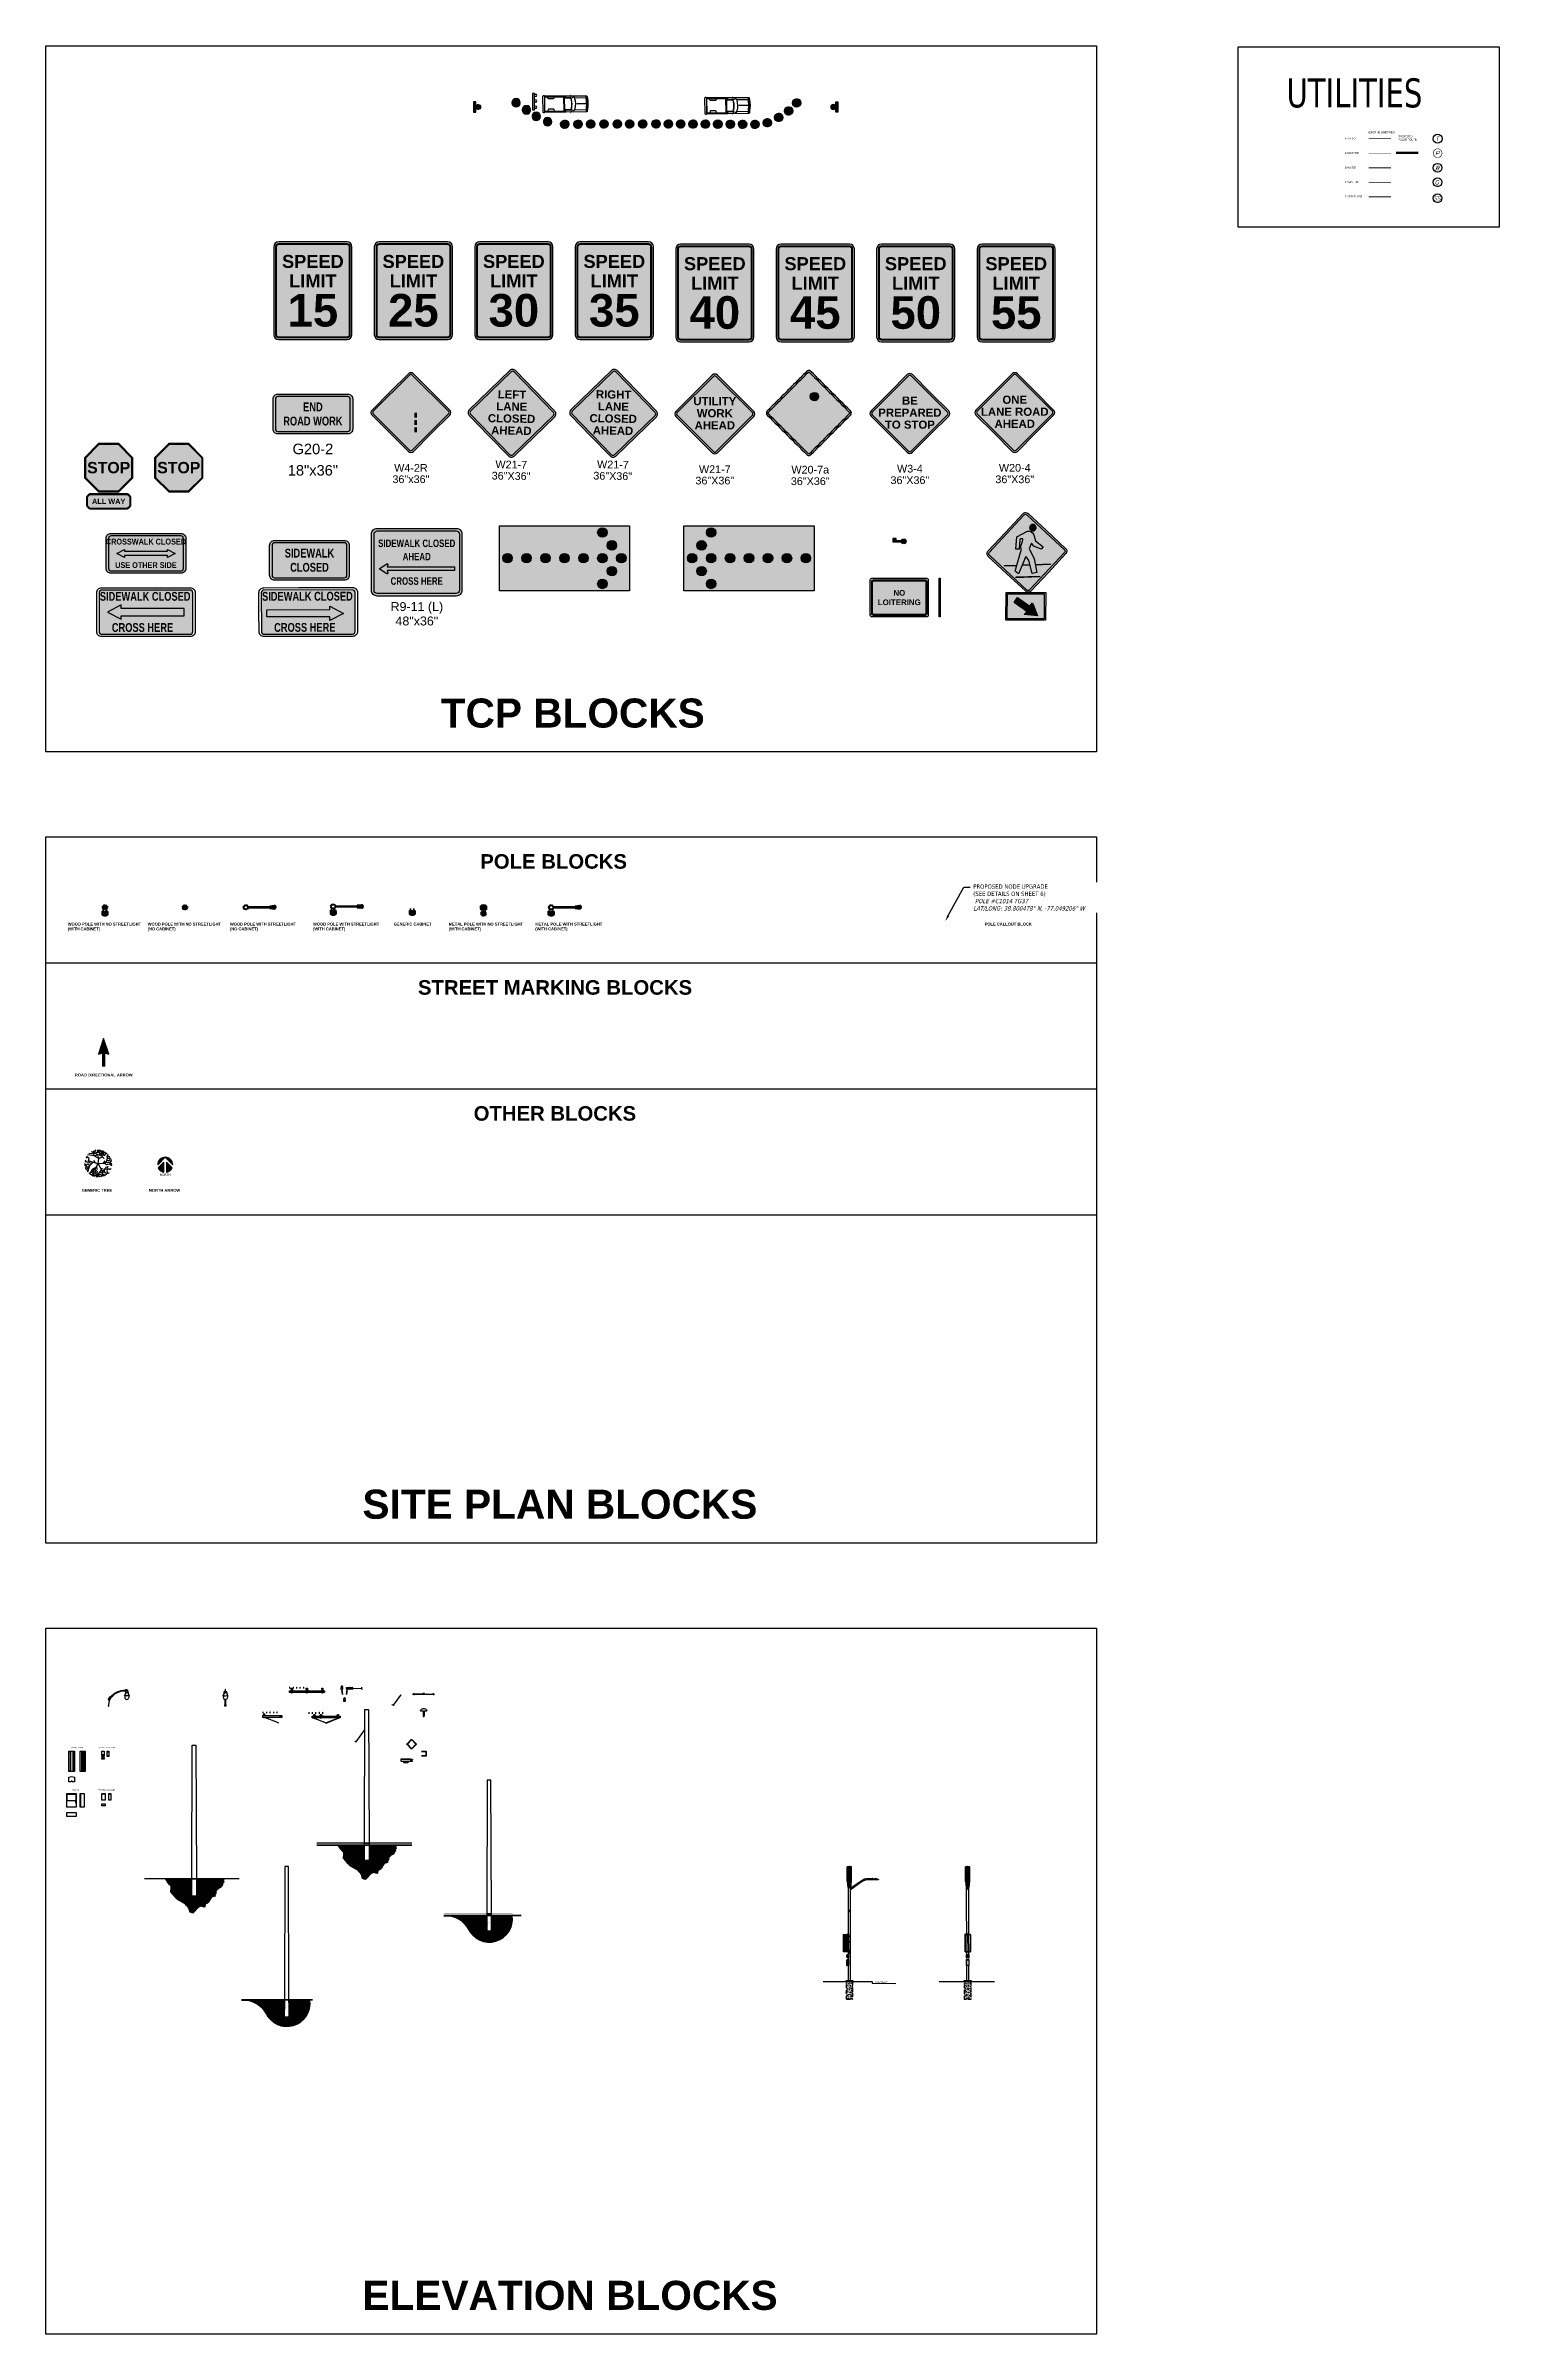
# Model space of a CAD drawing. Header units: inches. Extents: x -12627 to 89034, y -36671 to 6536.
# Drawn here: x -648 to 4350, y -5821 to 2053 of the extents above; entities that cross this region are included whole.
import ezdxf
from ezdxf import colors
from ezdxf.entities.mleader import LeaderData, LeaderLine
from ezdxf.enums import TextEntityAlignment as Align
from ezdxf.math import Vec2, Vec3

# ---------------------------------------------------------------- set-up
doc = ezdxf.new("R2010")
doc.units = ezdxf.units.IN
doc.header["$MEASUREMENT"] = 0
doc.set_wipeout_variables(frame=1)
doc.linetypes.add('CENTER', pattern=[2, 1.25, -0.25, 0.25, -0.25])
doc.linetypes.add('HIDDEN', pattern=[0.375, 0.25, -0.125])
for name, color, linetype in [('01 (E) Text', 1, 'Continuous'), ('06 (E) Trees', 93, 'Continuous'), ('07 (E) Equipment', 1, 'Continuous'), ('10 (P) Text', 4, 'Continuous'), ('11 (P) Equipment', 170, 'Continuous'), ('Text', 7, 'Continuous'), ('Traffic Control Plan', 30, 'Continuous'), ('WIPEOUT', 252, 'Continuous')]:
    doc.layers.add(name, color=color, linetype=linetype)
for name, color, linetype, true_color in [('05 (E) Street Markings', 9, 'Continuous', 0xc0c8ca), ('20 (E) Electric', 1, 'ELECTRIC', 0xff0000), ('21 (E) Telco', 30, 'TELCO', 0xff7f00), ('22 (E) Water', 150, 'WATER', 0x007fff), ('23 (E) Gas', 52, 'GAS_LINE', 0xd1d100), ('24 (E) Sanitary Sewer', 96, 'SAN_SEWER', 0x007f00)]:
    doc.layers.add(name, color=color, linetype=linetype, true_color=true_color)
doc.layers.add('Wood Poles', color=1, linetype='Continuous', lineweight=18)
doc.styles.add('332', font='', dxfattribs={"height": 0.0625})
doc.styles.add('ARIAL', font='arial.ttf')
doc.styles.add('ARIAL BOLD', font='arialbd.ttf')
doc.styles.add('CC (E)', font='tahoma.ttf', dxfattribs={"width": 0.85, "oblique": 15, "height": 0.0625})
doc.styles.add('CC (P)', font='tahoma.ttf', dxfattribs={"width": 0.85, "height": 0.0625})
doc.styles.add('PROPOSED', font='romans.shx')
doc.styles.get("Standard").update_dxf_attribs({"font": 'arial.ttf'})
doc.styles.add('TITLE', font='arial.ttf')
doc.styles.get('332').set_extended_font_data('Utsaah')
doc.linetypes.add('ELECTRIC', pattern='A,0.5,-0.03,["E",Standard,S=0.07,R=0,X=0.01,Y=-0.03],-0.12,0.3', length=0.95)
doc.linetypes.add('GAS_LINE', pattern='A,0.5,-0.2,["GAS",Standard,S=0.1,R=0,X=-0.1,Y=-0.05],-0.25', length=0.95)
doc.linetypes.add('SAN_SEWER', pattern='A,0.5,-0.03,["SS",Standard,S=0.07,R=0,X=0.01,Y=-0.03],-0.18,0.3', length=1.01)
doc.linetypes.add('TELCO', pattern='A,0.5,-0.03,["T",Standard,S=0.07,R=0,X=0.01,Y=-0.03],-0.1,0.3', length=0.93)
doc.linetypes.add('WATER', pattern='A,0.5,-0.03,["W",Standard,S=0.07,R=0,X=0.01,Y=-0.03],-0.13,0.3', length=0.96)
pattern_1 = [(45, (-129354.1903, 387831.8906), (-0.6331105702, 0.6331105702), [])]

msp = doc.modelspace()

# ---------------------------------------------------------------- texts
at = {"attachment_point": 1, "style": 'ARIAL BOLD'}
for s, width, insert, char_height in [('TCP BLOCKS', 1876.799, (710.2, -193.2), 100), ('POLE BLOCKS ', 1876.799, (846.3, -728.7), 50), ('WOOD POLE WITH NO STREETLIGHT\\P(WITH CABINET)', 363.818, (-572.4, -964.3), 10), ('WOOD POLE WITH NO STREETLIGHT\\P(NO CABINET)', 363.818, (-297.6, -964.3), 10), ('WOOD POLE WITH STREETLIGHT\\P(NO CABINET)', 363.818, (-14.7, -964.3), 10), ('WOOD POLE WITH STREETLIGHT\\P(WITH CABINET)', 363.818, (271.1, -964.3), 10), ('GENERIC CABINET', 363.818, (548.8, -964.3), 10), ('METAL POLE WITH NO STREETLIGHT\\P(WITH CABINET)', 363.818, (737.7, -964.3), 10), ('METAL POLE WITH STREETLIGHT\\P(WITH CABINET)', 363.818, (1035.3, -964.3), 10), ('STREET MARKING BLOCKS ', 1876.799, (631.9, -1162.2), 50), ('ROAD DIRECTIONAL ARROW', 363.818, (-547.9, -1483.4), 10), ('OTHER BLOCKS ', 1876.799, (823.5, -1595.6), 50), ('GENERIC TREE', 363.818, (-524.6, -1880.3), 10), ('NORTH ARROW', 363.818, (-293.4, -1880.3), 10), ('SITE PLAN BLOCKS ', 1876.799, (441, -2915.1), 100), ('ELEVATION BLOCKS ', 1876.799, (441, -5637), 100)]:
    msp.add_mtext_dynamic_manual_height_columns(s, width=width, gutter_width=50, heights=[0], dxfattribs=dict(at, insert=insert, char_height=char_height))
at = {"layer": '01 (E) Text', "insert": (2204.9, -4609), "char_height": 4.014, "attachment_point": 4, "style": 'CC (E)'}
msp.add_mtext('S COLUMBUS ST', dxfattribs=at)
at = {"layer": '07 (E) Equipment', "insert": (-440.2, -3948.6), "char_height": 4.014, "attachment_point": 5, "style": 'CC (E)'}
msp.add_mtext('HTXCWW63111414F000', dxfattribs=at)
at = {"layer": '10 (P) Text', "insert": (-438.5, -3802.5), "char_height": 4.014, "attachment_point": 5, "style": 'CC (E)'}
msp.add_mtext('RSD-FMC-Z16MS-21NN', dxfattribs=at)
at = {"layer": '21 (E) Telco', "insert": (3820.5, 1733.4), "char_height": 6.75, "attachment_point": 4, "style": 'CC (P)', "bg_fill": 3, "box_fill_scale": 1.5, "bg_fill_color": 256, "bg_fill_transparency": 0}
msp.add_mtext('E-TELCO', dxfattribs=at)
at = {"layer": 'Defpoints', "color": 11, "style": 'CC (P)', "width": 0.85}
msp.add_text('UTILITIES', height=100, dxfattribs=at).set_placement((3618.7, 1840.5))

# ---------------------------------------------------------------- blocks, each defined once
blk = doc.blocks.new('END ROAD WORK Orange')
at = {"color": 250, "style": 'ARIAL BOLD', "width": 0.75}
for s, p in [('END', (0, 10.2)), ('ROAD WORK', (0, 3.8))]:
    blk.add_text(s, height=4, dxfattribs=at).set_placement(p, align=Align.CENTER)
blk.add_wipeout([(-18.9, -2.5), (17.7, -2.5), (17.7, -20.2), (-18.9, -20.2)])
at = {"true_color": 0xff7f00}
h = blk.add_hatch(color=30, dxfattribs=at)
h.dxf.hatch_style = 1
edge = h.paths.add_edge_path()
edge.add_line((0, 0), (-15.8, 0))
edge.add_arc((-15.8, 2.2), 2.25, 180, 270, ccw=False)
edge.add_line((-18, 2.2), (-18, 9))
edge.add_line((-18, 9), (-18, 15.8))
edge.add_arc((-15.8, 15.8), 2.25, 90, 180, ccw=False)
edge.add_line((-15.8, 18), (0, 18))
edge.add_line((0, 18), (15.7, 18))
edge.add_arc((15.7, 15.8), 2.25, 0, 90, ccw=False)
edge.add_line((18, 15.8), (18, 9))
edge.add_line((18, 9), (18, 2.2))
edge.add_arc((15.7, 2.2), 2.25, -90, 0, ccw=False)
edge.add_line((15.7, 0), (0, 0))
at = {"color": 250}
for points in [[(0, 0), (-15.8, 0, -0.414214), (-18, 2.2), (-18, 9), (-18, 15.8, -0.414214), (-15.8, 18), (0, 18), (15.8, 18, -0.414214), (18, 15.8), (18, 9), (18, 2.2, -0.414214), (15.8, 0)], [(15.8, 16.9), (-15.8, 16.9, 0.414214), (-16.9, 15.8), (-16.9, 2.2, 0.414214), (-15.8, 1.1), (15.8, 1.1, 0.414214), (16.9, 2.2), (16.9, 15.8, 0.414214)]]:
    blk.add_lwpolyline(points, format="xyb", close=True, dxfattribs=at)
at = {"style": 'ARIAL'}
blk.add_text('G20-2', height=4.73, dxfattribs=at).set_placement((0, -6.8), align=Align.MIDDLE)
blk.add_attdef('SIGN_DIM', text='', height=4.73, dxfattribs=at).set_placement((0, -13.8), align=Align.MIDDLE)
blk = doc.blocks.new('UTILITY WORK AHEAD 36x36 W21-7 Orange')
at = {"color": 250, "style": 'ARIAL BOLD'}
for s, p in [('UTILITY', (0, 32.4)), ('AHEAD', (0, 17.6)), ('WORK', (0, 25))]:
    blk.add_text(s, height=5, dxfattribs=at).set_placement(p, align=Align.MIDDLE)
blk.add_wipeout([(-19.2, -3.4), (17.7, -3.4), (17.7, -22.6), (-19.2, -22.6)])
at = {"true_color": 0xff7f00}
h = blk.add_hatch(color=30, dxfattribs=at)
h.dxf.hatch_style = 1
edge = h.paths.add_edge_path()
edge.add_line((-1.6, 48.4), (-12.7, 37.3))
edge.add_line((-12.7, 37.3), (-23.9, 26.1))
edge.add_arc((-22.3, 24.5), 2.25, 135, 225)
edge.add_line((-23.9, 22.9), (-12.7, 11.8))
edge.add_line((-12.7, 11.8), (-1.6, 0.7))
edge.add_arc((0, 2.2), 2.25, 225, 315)
edge.add_line((1.6, 0.7), (12.7, 11.8))
edge.add_line((12.7, 11.8), (23.9, 22.9))
edge.add_arc((22.3, 24.5), 2.25, 315, 405)
edge.add_line((23.9, 26.1), (12.7, 37.3))
edge.add_line((12.7, 37.3), (1.6, 48.4))
edge.add_arc((0, 46.8), 2.25, 45, 135)
at = {"color": 250}
for points in [[(-1.6, 48.4), (-12.7, 37.3), (-23.9, 26.1, 0.414214), (-23.9, 22.9), (-12.7, 11.8), (-1.6, 0.7, 0.414214), (1.6, 0.7), (12.7, 11.8), (23.9, 22.9, 0.414214), (23.9, 26.1), (12.7, 37.3), (1.6, 48.4, 0.414214)], [(0.8, 1.4), (23.1, 23.7, 0.414214), (23.1, 25.4), (0.8, 47.6, 0.414214), (-0.8, 47.6), (-23.1, 25.4, 0.414214), (-23.1, 23.7), (-0.8, 1.4, 0.414214)]]:
    blk.add_lwpolyline(points, format="xyb", close=True, dxfattribs=at)
at = {"style": 'ARIAL'}
for tag, p in [('SIGN_DIM', (0, -16.4)), ('SIGN_NO.', (0, -9.4))]:
    blk.add_attdef(tag, text='', height=4.73, dxfattribs=at).set_placement(p, align=Align.MIDDLE)
blk = doc.blocks.new('*U20')
h = blk.add_hatch(color=250)
edge = h.paths.add_edge_path()
edge.add_arc((-0.278, 0.284), 0.00633, 343.0481, 482.5985)
edge.add_line((-0.281, 0.289), (-0.35, 0.245))
edge.add_line((-0.35, 0.245), (-0.281, 0.2))
edge.add_arc((-0.278, 0.206), 0.00633, 237.4015, 376.9519)
edge.add_line((-0.272, 0.207), (-0.278, 0.228))
edge.add_line((-0.278, 0.228), (0.324, 0.228))
edge.add_line((0.324, 0.228), (0.324, 0.261))
edge.add_line((0.324, 0.261), (-0.278, 0.261))
edge.add_line((-0.278, 0.261), (-0.272, 0.282))
at = {"color": 250}
blk.add_lwpolyline([(0.324, 0.261), (0.324, 0.228), (-0.278, 0.228), (-0.272, 0.207, -0.697288), (-0.281, 0.2), (-0.35, 0.245), (-0.281, 0.289, -0.697288), (-0.272, 0.282), (-0.278, 0.261)], format="xyb", close=True, dxfattribs=at)
at = {"color": 250, "style": 'ARIAL BOLD', "width": 0.75}
for s, height, p in [('SIDEWALK CLOSED', 0.06747, (-0.013, 0.439)), ('AHEAD', 0.0675, (-0.013, 0.32))]:
    blk.add_text(s, height=height, dxfattribs=at).set_placement(p, align=Align.CENTER)
blk.add_wipeout([(-0.306, 0), (-0.304, -0.285), (0.306, -0.289), (0.306, 0)])
at = {"true_color": 0xff7f00}
h = blk.add_hatch(color=30, dxfattribs=at)
h.dxf.hatch_style = 1
edge = h.paths.add_edge_path()
edge.add_line((-0.013, 0.607), (0.341, 0.607))
edge.add_arc((0.341, 0.557), 0.0506, 0, 90, ccw=False)
edge.add_line((0.392, 0.557), (0.392, 0.304))
edge.add_line((0.392, 0.304), (0.392, 0.051))
edge.add_arc((0.341, 0.051), 0.0506, -90, 0, ccw=False)
edge.add_line((0.341, 0), (-0.013, 0))
edge.add_line((-0.013, 0), (-0.367, 0))
edge.add_arc((-0.367, 0.051), 0.0506, 180, 270, ccw=False)
edge.add_line((-0.418, 0.051), (-0.418, 0.304))
edge.add_line((-0.418, 0.304), (-0.418, 0.557))
edge.add_arc((-0.367, 0.557), 0.0506, 90, 180, ccw=False)
edge.add_line((-0.367, 0.607), (-0.013, 0.607))
at = {"color": 250}
for points in [[(-0.013, 0.607), (0.341, 0.607, -0.414214), (0.392, 0.557), (0.392, 0.304), (0.392, 0.051, -0.414214), (0.341, 0), (-0.013, 0), (-0.367, 0, -0.414214), (-0.418, 0.051), (-0.418, 0.304), (-0.418, 0.557, -0.414214), (-0.367, 0.607)], [(-0.367, 0.584), (0.341, 0.584, -0.414214), (0.369, 0.557), (0.369, 0.051, -0.414214), (0.341, 0.023), (-0.367, 0.023, -0.414214), (-0.395, 0.051), (-0.395, 0.557, -0.414214)]]:
    blk.add_lwpolyline(points, format="xyb", close=True, dxfattribs=at)
at = {"color": 250, "style": 'ARIAL BOLD', "width": 0.75}
blk.add_text('CROSS HERE', height=0.0675, dxfattribs=at).set_placement((-0.013, 0.101), align=Align.CENTER)
at = {"style": 'ARIAL'}
blk.add_text('R9-11 (L)', height=0.0798, dxfattribs=at).set_placement((-0.012, -0.104), align=Align.MIDDLE)
blk.add_attdef('SIGN_DIM', text='', height=0.0798, dxfattribs=at).set_placement((-0.012, -0.223), align=Align.MIDDLE)
blk = doc.blocks.new('SPEED LIMIT 24x30 R2-1 White')
at = {"true_color": 0xffffff}
h = blk.add_hatch(color=7, dxfattribs=at)
edge = h.paths.add_edge_path()
edge.add_line((12, 1.5), (12, 28.5))
edge.add_arc((10.5, 28.5), 1.5, 0, 90)
edge.add_line((10.5, 30), (-10.5, 30))
edge.add_arc((-10.5, 28.5), 1.5, 90, 180)
edge.add_line((-12, 28.5), (-12, 1.5))
edge.add_arc((-10.5, 1.5), 1.5, 180, 270)
edge.add_line((-10.5, 0), (10.5, 0))
edge.add_arc((10.5, 1.5), 1.5, 270, 360)
blk.add_lwpolyline([(10.5, 30), (0, 30), (-10.5, 30, 0.41421356), (-12, 28.5), (-12, 15), (-12, 1.5, 0.41421356), (-10.5, 0), (0, 0), (10.5, 0, 0.41421356), (12, 1.5), (12, 15), (12, 28.5, 0.41421356)], format="xyb", close=True)
at = {"color": 18, "true_color": 0x000000, "const_width": 0.625}
blk.add_lwpolyline([(10.5, 29.3125), (-10.5, 29.3125, 0.41421356), (-11.3125, 28.5), (-11.3125, 1.5, 0.41421356), (-10.5, 0.6875), (10.5, 0.6875, 0.41421356), (11.3125, 1.5), (11.3125, 28.5, 0.41421356)], format="xyb", close=True, dxfattribs=at)
at = {"color": 18, "true_color": 0x000000, "style": 'ARIAL BOLD'}
for s, p in [('SPEED', (0, 22)), ('LIMIT', (0, 16))]:
    blk.add_text(s, height=4, dxfattribs=at).set_placement(p, align=Align.CENTER)
blk.add_attdef('SPEED', text='', height=10, dxfattribs=at).set_placement((0, 4), align=Align.CENTER)
blk = doc.blocks.new('LANE ENDS Right 36x36 W4-2R Yellow')
for points in [[(-9, 36.5), (-9, 12.4), (-5, 12.4), (-5, 36.5)], [(5, 30.2), (5, 36.5), (1, 36.5), (1, 28.5), (5, 24.5), (5, 12.4), (9, 12.4), (9, 26.2)], [(2, 24.4), (2, 21.4), (3.8, 21.4), (3.8, 24.4)], [(2, 19.9), (2, 16.9), (3.8, 16.9), (3.8, 19.9)], [(3.8, 12.4), (3.8, 15.4), (2, 15.4), (2, 12.4)]]:
    blk.add_hatch(color=250).paths.add_polyline_path(points)
blk.add_wipeout([(-20.7, -2.9), (22, -2.9), (22, -24.3), (-20.7, -24.3)])
at = {"true_color": 0xff7f00}
h = blk.add_hatch(color=30, dxfattribs=at)
h.dxf.hatch_style = 1
edge = h.paths.add_edge_path()
edge.add_line((-1.6, 48.4), (-12.7, 37.3))
edge.add_line((-12.7, 37.3), (-23.9, 26.1))
edge.add_arc((-22.3, 24.5), 2.25, 135, 225)
edge.add_line((-23.9, 22.9), (-12.7, 11.8))
edge.add_line((-12.7, 11.8), (-1.6, 0.7))
edge.add_arc((0, 2.2), 2.25, 225, 315)
edge.add_line((1.6, 0.7), (12.7, 11.8))
edge.add_line((12.7, 11.8), (23.9, 22.9))
edge.add_arc((22.3, 24.5), 2.25, 315, 405)
edge.add_line((23.9, 26.1), (12.7, 37.3))
edge.add_line((12.7, 37.3), (1.6, 48.4))
edge.add_arc((0, 46.8), 2.25, 45, 135)
at = {"color": 250}
for points in [[(-1.6, 48.4), (-12.7, 37.3), (-23.9, 26.1, 0.414214), (-23.9, 22.9), (-12.7, 11.8), (-1.6, 0.7, 0.414214), (1.6, 0.7), (12.7, 11.8), (23.9, 22.9, 0.414214), (23.9, 26.1), (12.7, 37.3), (1.6, 48.4, 0.414214)], [(0.8, 1.4), (23.1, 23.7, 0.414214), (23.1, 25.4), (0.8, 47.6, 0.414214), (-0.8, 47.6), (-23.1, 25.4, 0.414214), (-23.1, 23.7), (-0.8, 1.4, 0.414214)]]:
    blk.add_lwpolyline(points, format="xyb", close=True, dxfattribs=at)
at = {"style": 'ARIAL'}
for tag, p in [('SIGN_DIM', (0, -16.4)), ('SIGN_NO.', (0, -9.4))]:
    blk.add_attdef(tag, text='', height=4.73, dxfattribs=at).set_placement(p, align=Align.MIDDLE)
blk = doc.blocks.new('A$C67FC5949')
at = {"true_color": 0xff7f00}
h = blk.add_hatch(color=30, dxfattribs=at)
h.dxf.hatch_style = 1
edge = h.paths.add_edge_path()
edge.add_line((0, -137), (-119.9, -137))
edge.add_arc((-119.9, -119.9), 17.1, 180, 270, ccw=False)
edge.add_line((-137, -119.9), (-137, -68.5))
edge.add_line((-137, -68.5), (-137, -17.1))
edge.add_arc((-119.9, -17.1), 17.1, 90, 180, ccw=False)
edge.add_line((-119.9, 0), (0, 0))
edge.add_line((0, 0), (119.9, 0))
edge.add_arc((119.9, -17.1), 17.1, 0, 90, ccw=False)
edge.add_line((137, -17.1), (137, -68.5))
edge.add_line((137, -68.5), (137, -119.9))
edge.add_arc((119.9, -119.9), 17.1, -90, 0, ccw=False)
edge.add_line((119.9, -137), (0, -137))
at = {"color": 250}
for points in [[(0, -137), (-119.9, -137, -0.414214), (-137, -119.9), (-137, -68.5), (-137, -17.1, -0.414214), (-119.9, 0), (0, 0), (119.9, 0, -0.414214), (137, -17.1), (137, -68.5), (137, -119.9, -0.414214), (119.9, -137)], [(119.9, -8.1), (-119.9, -8.1, 0.414214), (-128.9, -17.1), (-128.9, -119.9, 0.414214), (-119.9, -128.9), (119.9, -128.9, 0.414214), (128.9, -119.9), (128.9, -17.1, 0.414214)]]:
    blk.add_lwpolyline(points, format="xyb", close=True, dxfattribs=at)
at = {"color": 250, "style": 'ARIAL BOLD', "width": 0.75}
for s, p in [('SIDEWALK', (0, -59)), ('CLOSED', (0, -107.9))]:
    blk.add_text(s, height=30.45, dxfattribs=at).set_placement(p, align=Align.CENTER)
blk = doc.blocks.new('LEFT LANE CLOSED')
at = {"color": 250, "style": 'ARIAL BOLD'}
for s, p in [('LEFT', (-2.4, -72.6)), ('CLOSED', (-3.8, -155.4)), ('LANE', (-3.1, -114)), ('AHEAD', (-4.5, -196.8))]:
    blk.add_text(s, height=28, rotation=359.02663, dxfattribs=at).set_placement(p, align=Align.MIDDLE)
blk.add_wipeout([(75.8, -296.2), (-88.9, -296.3), (-88.9, -381.3), (75.9, -381.2)])
at = {"true_color": 0xff7f00}
h = blk.add_hatch(color=30, dxfattribs=at)
h.dxf.hatch_style = 1
edge = h.paths.add_edge_path()
edge.add_line((-9.6, 10), (-79.5, -57.5))
edge.add_line((-79.5, -57.5), (-149.3, -125))
edge.add_arc((-139.6, -135), 13.9, 134.02663, 224.02663)
edge.add_line((-149.6, -144.6), (-82.1, -214.4))
edge.add_line((-82.1, -214.4), (-14.6, -284.2))
edge.add_arc((-4.7, -274.6), 13.9, 224.02663, 314.02663)
edge.add_line((5, -284.6), (74.8, -217.1))
edge.add_line((74.8, -217.1), (144.6, -149.6))
edge.add_arc((135, -139.6), 13.9, 314.02663, 404.02663)
edge.add_line((144.9, -130), (77.5, -60.2))
edge.add_line((77.5, -60.2), (10, 9.6))
edge.add_arc((0, 0), 13.9, 44.02663, 134.02663)
at = {"color": 250}
for points in [[(-9.6, 10), (-79.5, -57.5), (-149.3, -125, 0.414214), (-149.6, -144.6), (-82.1, -214.4), (-14.6, -284.2, 0.414214), (5, -284.6), (74.8, -217.1), (144.6, -149.6, 0.414214), (144.9, -130), (77.5, -60.2), (10, 9.6, 0.414214)], [(0.4, -279.9), (140.1, -144.9, 0.414214), (140.2, -134.5), (5.3, 5.1, 0.414214), (-5.1, 5.3), (-144.7, -129.7, 0.414214), (-144.9, -140.1), (-9.9, -279.7, 0.414214)]]:
    blk.add_lwpolyline(points, format="xyb", close=True, dxfattribs=at)
at = {"style": 'ARIAL'}
for tag, p in [('W9-3R', (-4.8, -313.4)), ('36"X36"', (-5.5, -352.9))]:
    blk.add_attdef(tag, text='', height=26.5, rotation=359.02663, dxfattribs=at).set_placement(p, align=Align.MIDDLE)
blk = doc.blocks.new('traffic cone')
at = {"color": 30, "linetype": 'Continuous', "true_color": 0xff7f00}
for p, q in [((-1.11, 0.01), (-0.01, 1.11)), ((-1.11, -0.11), (0.11, 1.11)), ((-1.1, 0.15), (-0.15, 1.1)), ((-1.09, -0.23), (0.23, 1.09)), ((-1.07, 0.32), (-0.32, 1.07)), ((-1.06, -0.33), (0.33, 1.06)), ((-1.03, -0.43), (0.43, 1.03)), ((-0.99, -0.52), (0.52, 0.99)), ((-0.97, 0.55), (-0.55, 0.97)), ((-0.94, -0.6), (0.6, 0.94)), ((-0.88, -0.68), (0.68, 0.88)), ((-0.82, -0.75), (0.75, 0.82)), ((-0.76, -0.81), (0.81, 0.76)), ((-0.69, -0.88), (0.88, 0.69)), ((-0.61, -0.93), (0.93, 0.61)), ((-0.53, -0.98), (0.98, 0.53)), ((-0.44, -1.02), (1.02, 0.44)), ((-0.35, -1.06), (1.06, 0.35)), ((-0.24, -1.09), (1.09, 0.24)), ((-0.13, -1.11), (1.11, 0.13)), ((-0.01, -1.11), (1.11, 0.01)), ((0.13, -1.11), (1.11, -0.13)), ((0.29, -1.07), (1.07, -0.29)), ((0.51, -0.99), (0.99, -0.51))]:
    blk.add_line(p, q, dxfattribs=at)
blk.add_circle((0, 0), 1.11)
blk = doc.blocks.new('car')
for points in [[(-1.81, 6.17), (-1.81, 7.95), (-2.2, 8.34), (-2.78, 7.8), (-1.97, 7.89), (-1.97, 6.17)], [(1.76, 6.17), (1.76, 7.95), (2.15, 8.34), (2.73, 7.8), (1.92, 7.89), (1.92, 6.17)]]:
    blk.add_hatch(color=256).paths.add_polyline_path(points)
for p, q in [((-2.33, 12.62), (-2.38, 0.43)), ((-2.07, 8.85), (-1.75, 8.07)), ((-1.81, 12.26), (-1.81, 9.14)), ((-1.73, 7.91), (-1.73, 6.22)), ((-0.02, 12.43), (-0.02, 9.71)), ((1.65, 8.06), (2.01, 8.85)), ((1.67, 6.22), (1.67, 7.89)), ((1.71, 9.06), (1.71, 12.27)), ((2.38, 0.43), (2.27, 12.62)), ((-2.48, 0.28), (-2.48, 0.16)), ((2.33, 0.43), (-2.33, 0.43)), ((-2.33, 0), (2.33, 0)), ((-2.29, 6.49), (-1.83, 6.49)), ((-1.83, 6.49), (-2.29, 6.11)), ((2.02, 5.9), (-2.11, 5.9)), ((-2.11, 5.9), (-2.11, 0.5)), ((-2.11, 0.5), (2.02, 0.5)), ((-2.06, 1.24), (-2.06, 3.34)), ((-2.06, 3.34), (-1.47, 3.07)), ((-1.47, 1.51), (-2.06, 1.24)), ((-1.73, 6.22), (1.67, 6.22)), ((-1.47, 3.07), (-1.47, 1.51)), ((2.08, 3.34), (1.49, 3.07)), ((1.49, 3.07), (1.49, 1.51)), ((1.49, 1.51), (2.08, 1.24)), ((2.29, 6.49), (1.82, 6.49)), ((1.82, 6.49), (2.29, 6.11)), ((2.02, 0.5), (2.02, 5.9)), ((2.08, 1.24), (2.08, 3.34)), ((2.48, 0.16), (2.48, 0.28))]:
    blk.add_line(p, q)
for centre, start, end in [((-2.33, 0.28), 90.10504, 179.81544), ((-2.33, 0.16), 180.29843, 269.86073), ((2.33, 0.28), 0.15089, 89.76948), ((2.33, 0.16), 270.26477, 359.73523)]:
    blk.add_arc(centre, 0.156, start, end)
for points in [[(-0.05, 12.88), (-1.05, 12.88), (-2.33, 12.62), (-2.33, 12.62)], [(0.03, 12.55), (-0.97, 12.55), (-2.25, 12.3), (-2.25, 12.3)], [(0.03, 9.31), (-1.23, 9.31), (-2.07, 8.85), (-2.07, 8.85)], [(-0.02, 12.43), (-0.63, 12.43), (-1.34, 12.33), (-1.81, 12.26)], [(-1.75, 8.07), (-1.75, 8.07), (-0.69, 8.34), (0, 8.34)], [(0.02, 8.18), (-0.67, 8.18), (-1.73, 7.91), (-1.73, 7.91)], [(2.27, 12.62), (2.27, 12.62), (1.01, 12.88), (-0.05, 12.88)], [(1.71, 12.27), (1.26, 12.34), (0.59, 12.43), (-0.02, 12.43)], [(0, 8.34), (0.68, 8.34), (1.65, 8.06), (1.65, 8.06)], [(1.67, 7.89), (1.67, 7.89), (0.7, 8.18), (0.02, 8.18)], [(2.3, 12.3), (2.3, 12.3), (1.08, 12.55), (0.03, 12.55)], [(2.01, 8.85), (2.01, 8.85), (1.29, 9.31), (0.03, 9.31)]]:
    blk.add_open_spline(points, degree=3)
blk = doc.blocks.new('A$Cf78e7df8')
for p, q in [((-2.15, 0.87), (2.52, 0.87)), ((-2.15, 0.32), (-2.15, 0.87)), ((2.52, 0.32), (-2.15, 0.32)), ((2.52, 0.87), (2.52, 0.32))]:
    blk.add_line(p, q)
for centre in [(-1.59, 0), (0, 0), (1.8, 0)]:
    blk.add_circle(centre, 0.328)
blk = doc.blocks.new('Arrow Board Double Full')
h = blk.add_hatch(color=250)
h.dxf.hatch_style = 1
h.paths.add_polyline_path([(-48, 48), (48, 48), (48, 0), (-48, 0)])
at = {"true_color": 0xffff00}
h = blk.add_hatch(color=2, dxfattribs=at)
edge = h.paths.add_edge_path()
edge.add_arc((-35, 33.5), 3.5, 191.4592, 452.8423)
edge.add_arc((-35, 33.5), 3.5, 92.8423, 191.4592)
h = blk.add_hatch(color=2, dxfattribs=at)
edge = h.paths.add_edge_path()
edge.add_arc((-28, 43), 3.5, 191.4592, 452.8423)
edge.add_arc((-28, 43), 3.5, 92.8423, 191.4592)
h = blk.add_hatch(color=2, dxfattribs=at)
edge = h.paths.add_edge_path()
edge.add_arc((-42, 24), 3.5, 191.4592, 452.8423)
edge.add_arc((-42, 24), 3.5, 92.8423, 191.4592)
h = blk.add_hatch(color=2, dxfattribs=at)
edge = h.paths.add_edge_path()
edge.add_arc((-35, 14.5), 3.5, 191.4592, 452.8423)
edge.add_arc((-35, 14.5), 3.5, 92.8423, 191.4592)
h = blk.add_hatch(color=2, dxfattribs=at)
edge = h.paths.add_edge_path()
edge.add_arc((-28, 24), 3.5, 191.4592, 452.8423)
edge.add_arc((-28, 24), 3.5, 92.8423, 191.4592)
h = blk.add_hatch(color=2, dxfattribs=at)
edge = h.paths.add_edge_path()
edge.add_arc((-14, 24), 3.5, 191.4592, 452.8423)
edge.add_arc((-14, 24), 3.5, 92.8423, 191.4592)
h = blk.add_hatch(color=2, dxfattribs=at)
edge = h.paths.add_edge_path()
edge.add_arc((0, 24), 3.5, 191.4592, 452.8423)
edge.add_arc((0, 24), 3.5, 92.8423, 191.4592)
h = blk.add_hatch(color=2, dxfattribs=at)
edge = h.paths.add_edge_path()
edge.add_arc((14, 24), 3.5, 191.4592, 452.8423)
edge.add_arc((14, 24), 3.5, 92.8423, 191.4592)
h = blk.add_hatch(color=2, dxfattribs=at)
edge = h.paths.add_edge_path()
edge.add_arc((28, 24), 3.5, 191.4592, 452.8423)
edge.add_arc((28, 24), 3.5, 92.8423, 191.4592)
h = blk.add_hatch(color=2, dxfattribs=at)
edge = h.paths.add_edge_path()
edge.add_arc((42, 24), 3.5, 191.4592, 452.8423)
edge.add_arc((42, 24), 3.5, 92.8423, 191.4592)
h = blk.add_hatch(color=2, dxfattribs=at)
edge = h.paths.add_edge_path()
edge.add_arc((-28, 5), 3.5, 191.4592, 452.8423)
edge.add_arc((-28, 5), 3.5, 92.8423, 191.4592)
blk.add_lwpolyline([(-48, 48), (48, 48), (48, 0), (-48, 0)], close=True)
at = {"color": 2, "true_color": 0xffff00}
for centre in [(-35, 33.5), (-28, 43), (-42, 24), (-35, 14.5), (-28, 24), (-14, 24), (0, 24), (14, 24), (28, 24), (42, 24), (-28, 5)]:
    blk.add_circle(centre, 3.5, dxfattribs=at)
blk = doc.blocks.new('RIGHT LANE CLOSED AHEAD')
at = {"color": 250, "style": 'ARIAL BOLD'}
for s, p in [('RIGHT', (-2.4, -72.6)), ('CLOSED', (-3.8, -155.4)), ('LANE', (-3.1, -114)), ('AHEAD', (-4.5, -196.8))]:
    blk.add_text(s, height=28, rotation=359.02663, dxfattribs=at).set_placement(p, align=Align.MIDDLE)
blk.add_wipeout([(75.8, -296.2), (-88.9, -296.3), (-88.9, -381.3), (75.9, -381.2)])
at = {"true_color": 0xff7f00}
h = blk.add_hatch(color=30, dxfattribs=at)
h.dxf.hatch_style = 1
edge = h.paths.add_edge_path()
edge.add_line((-9.6, 10), (-79.5, -57.5))
edge.add_line((-79.5, -57.5), (-149.3, -125))
edge.add_arc((-139.6, -135), 13.9, 134.02663, 224.02663)
edge.add_line((-149.6, -144.6), (-82.1, -214.4))
edge.add_line((-82.1, -214.4), (-14.6, -284.2))
edge.add_arc((-4.7, -274.6), 13.9, 224.02663, 314.02663)
edge.add_line((5, -284.6), (74.8, -217.1))
edge.add_line((74.8, -217.1), (144.6, -149.6))
edge.add_arc((135, -139.6), 13.9, 314.02663, 404.02663)
edge.add_line((144.9, -130), (77.5, -60.2))
edge.add_line((77.5, -60.2), (10, 9.6))
edge.add_arc((0, 0), 13.9, 44.02663, 134.02663)
at = {"color": 250}
for points in [[(-9.6, 10), (-79.5, -57.5), (-149.3, -125, 0.414214), (-149.6, -144.6), (-82.1, -214.4), (-14.6, -284.2, 0.414214), (5, -284.6), (74.8, -217.1), (144.6, -149.6, 0.414214), (144.9, -130), (77.5, -60.2), (10, 9.6, 0.414214)], [(0.4, -279.9), (140.1, -144.9, 0.414214), (140.2, -134.5), (5.3, 5.1, 0.414214), (-5.1, 5.3), (-144.7, -129.7, 0.414214), (-144.9, -140.1), (-9.9, -279.7, 0.414214)]]:
    blk.add_lwpolyline(points, format="xyb", close=True, dxfattribs=at)
at = {"style": 'ARIAL'}
for tag, p in [('W9-3R', (-4.8, -313.4)), ('36"X36"', (-5.5, -352.9))]:
    blk.add_attdef(tag, text='', height=26.5, rotation=359.02663, dxfattribs=at).set_placement(p, align=Align.MIDDLE)
blk = doc.blocks.new('4U6')
at = {"color": 250, "style": 'ARIAL BOLD'}
for s, p in [('ONE', (20006.3, -24230.2)), ('LANE ROAD', (20006.3, -24271.6)), ('AHEAD', (20006.3, -24313))]:
    blk.add_text(s, height=28, dxfattribs=at).set_placement(p, align=Align.MIDDLE)
blk.add_wipeout([(19912.6, -24441.1), (20097.1, -24441.1), (20097.1, -24525.2), (19912.6, -24525.2)])
at = {"true_color": 0xff7f00}
h = blk.add_hatch(color=30, dxfattribs=at)
h.dxf.hatch_style = 1
edge = h.paths.add_edge_path()
edge.add_line((19997.4, -24140.9), (19935, -24203.2))
edge.add_line((19935, -24203.2), (19872.6, -24265.6))
edge.add_arc((19881.5, -24274.5), 12.6, 135, 225)
edge.add_line((19872.6, -24283.4), (19935, -24345.8))
edge.add_line((19935, -24345.8), (19997.4, -24408.2))
edge.add_arc((20006.3, -24399.3), 12.6, 225, 315)
edge.add_line((20015.2, -24408.2), (20077.5, -24345.8))
edge.add_line((20077.5, -24345.8), (20139.9, -24283.4))
edge.add_arc((20131, -24274.5), 12.6, 315, 405)
edge.add_line((20139.9, -24265.6), (20077.5, -24203.2))
edge.add_line((20077.5, -24203.2), (20015.2, -24140.9))
edge.add_arc((20006.3, -24149.8), 12.6, 45, 135)
at = {"color": 250}
for points in [[(19997.4, -24140.9), (19935, -24203.2), (19872.6, -24265.6, 0.414214), (19872.6, -24283.4), (19935, -24345.8), (19997.4, -24408.2, 0.414214), (20015.2, -24408.2), (20077.5, -24345.8), (20139.9, -24283.4, 0.414214), (20139.9, -24265.6), (20077.5, -24203.2), (20015.2, -24140.9, 0.414214)], [(20011, -24404), (20135.7, -24279.2, 0.414214), (20135.7, -24269.8), (20011, -24145.1, 0.414214), (20001.6, -24145.1), (19876.8, -24269.8, 0.414214), (19876.8, -24279.2), (20001.6, -24404, 0.414214)]]:
    blk.add_lwpolyline(points, format="xyb", close=True, dxfattribs=at)
at = {"style": 'ARIAL'}
for tag, p in [('W21-4', (20006.3, -24464.4)), ('36"X36"', (20006.3, -24504))]:
    blk.add_attdef(tag, text='', height=26.5, dxfattribs=at).set_placement(p, align=Align.MIDDLE)
blk = doc.blocks.new('QE')
at = {"color": 250, "style": 'ARIAL BOLD'}
for s, p in [('PREPARED', (20402.4, -23918.2)), ('BE', (20402.4, -23876.8)), ('TO STOP', (20402.4, -23959.6))]:
    blk.add_text(s, height=28, dxfattribs=at).set_placement(p, align=Align.MIDDLE)
blk.add_wipeout([(20294.5, -24076.1), (20515.3, -24076.1), (20515.3, -24179.4), (20294.5, -24179.4)])
at = {"true_color": 0xff7f00}
h = blk.add_hatch(color=30, dxfattribs=at)
h.dxf.hatch_style = 1
edge = h.paths.add_edge_path()
edge.add_line((20393.5, -23787.5), (20331.1, -23849.8))
edge.add_line((20331.1, -23849.8), (20268.8, -23912.2))
edge.add_arc((20277.7, -23921.1), 12.6, 135, 225)
edge.add_line((20268.8, -23930), (20331.1, -23992.4))
edge.add_line((20331.1, -23992.4), (20393.5, -24054.7))
edge.add_arc((20402.4, -24045.8), 12.6, 225, 315)
edge.add_line((20411.3, -24054.7), (20473.7, -23992.4))
edge.add_line((20473.7, -23992.4), (20536.1, -23930))
edge.add_arc((20527.1, -23921.1), 12.6, 315, 405)
edge.add_line((20536.1, -23912.2), (20473.7, -23849.8))
edge.add_line((20473.7, -23849.8), (20411.3, -23787.5))
edge.add_arc((20402.4, -23796.4), 12.6, 45, 135)
at = {"color": 250}
for points in [[(20393.5, -23787.5), (20331.1, -23849.8), (20268.8, -23912.2, 0.414214), (20268.8, -23930), (20331.1, -23992.4), (20393.5, -24054.7, 0.414214), (20411.3, -24054.7), (20473.7, -23992.4), (20536.1, -23930, 0.414214), (20536.1, -23912.2), (20473.7, -23849.8), (20411.3, -23787.5, 0.414214)], [(20407.1, -24050.5), (20531.8, -23925.8, 0.414214), (20531.8, -23916.4), (20407.1, -23791.7, 0.414214), (20397.7, -23791.7), (20273, -23916.4, 0.414214), (20273, -23925.8), (20397.7, -24050.5, 0.414214)]]:
    blk.add_lwpolyline(points, format="xyb", close=True, dxfattribs=at)
at = {"style": 'ARIAL'}
for tag, p in [('SIGN_DIM', (20402.4, -24150.5)), ('SIGN_NO.', (20402.4, -24111))]:
    blk.add_attdef(tag, text='', height=26.5, dxfattribs=at).set_placement(p, align=Align.MIDDLE)
blk = doc.blocks.new('HT')
h = blk.add_hatch(color=7)
h.paths.add_polyline_path([(23754.8, -23463.8), (23840.3, -23463.8), (23872.1, -23470.1), (23877.2, -23455.2), (23885.7, -23457), (23879, -23484.5), (23840.7, -23481.7), (23848, -23594.9), (23839.5, -23594.9), (23823.6, -23530.1), (23812.9, -23594.9), (23804.8, -23594.9), (23804.1, -23481.9), (23754.8, -23472.4)])
h.paths.add_polyline_path([(23714.5, -23463.8), (23751.6, -23463.8), (23751.6, -23509.9), (23714.5, -23509.9), (23714.5, -23463.8), (23714.5, -23509.9)])
h = blk.add_hatch(color=7)
edge = h.paths.add_edge_path()
edge.add_arc((23822.1, -23449), 14.4, 0, 360)
at = {"color": 7}
blk.add_circle((23822.1, -23449), 14.4, dxfattribs=at)
at = {"color": 7, "linetype": 'Continuous'}
blk.add_arc((23812.8, -23359.6), 3.81, 225, 225.01264, dxfattribs=at)
for points, knots in [([(23664.1, -23502.7), (23664.1, -23502.7), (23664.1, -23502.7), (23664.1, -23502.6), (23664.1, -23502.6), (23664.2, -23502.6), (23664.2, -23502.6), (23664.3, -23502.5), (23664.3, -23502.4), (23664.5, -23502.3), (23664.6, -23502.2), (23664.9, -23501.9), (23665.1, -23501.7), (23665.7, -23501), (23666.1, -23500.6), (23667.4, -23499.4), (23668.2, -23498.5), (23670.7, -23496), (23672.4, -23494.3), (23677.4, -23489.3), (23680.8, -23486), (23690.8, -23476), (23697.5, -23469.3), (23717.5, -23449.3), (23730.9, -23435.9), (23756.3, -23410.4), (23768.4, -23398.4), (23784.8, -23382), (23789, -23377.7), (23794.8, -23372), (23796.3, -23370.5), (23798.3, -23368.4), (23798.9, -23367.9), (23799.6, -23367.2), (23799.8, -23367), (23800, -23366.7), (23800.1, -23366.7), (23800.2, -23366.6), (23800.2, -23366.5), (23800.2, -23366.5), (23800.2, -23366.5), (23800.3, -23366.5), (23800.3, -23366.5), (23800.3, -23366.5)], [5.998274, 5.998274, 5.998274, 5.998274, 5.99858, 5.99858, 5.998885, 5.998885, 5.99946, 5.99946, 6.000609, 6.000609, 6.002908, 6.002908, 6.007507, 6.007507, 6.016704, 6.016704, 6.035098, 6.035098, 6.071885, 6.071885, 6.145461, 6.145461, 6.292612, 6.292612, 6.586913, 6.586913, 6.85315, 6.85315, 6.947118, 6.947118, 6.980284, 6.980284, 6.99199, 6.99199, 6.996121, 6.996121, 6.99758, 6.99758, 6.998094, 6.998094, 6.998273, 6.998273, 6.998375, 6.998375, 6.998375, 6.998375]), ([(23800.3, -23366.5), (23800.5, -23366.2), (23800.8, -23366), (23801.3, -23365.7), (23801.6, -23365.6), (23802.3, -23365.4), (23802.8, -23365.3), (23803.5, -23365.3), (23803.8, -23365.4), (23804.4, -23365.5), (23804.7, -23365.6), (23805.2, -23365.9), (23805.4, -23366), (23805.8, -23366.3), (23805.8, -23366.4), (23805.9, -23366.5)], [6.9983876, 6.9983876, 6.9983876, 6.9983876, 7.1512713, 7.1512713, 7.3041549, 7.3041549, 7.5137881, 7.5137881, 7.6679368, 7.6679368, 7.8060485, 7.8060485, 7.9441602, 7.9441602, 7.9983438, 7.9983438, 7.9983438, 7.9983438]), ([(23805.9, -23366.5), (23850.9, -23411.4), (23895.9, -23456.4), (23941.3, -23501.8), (23941.7, -23502.2), (23942.2, -23502.7)], [0, 0, 0, 0, 0.9899025, 0.9899025, 0.9999015, 0.9999015, 0.9999015, 0.9999015]), ([(23664.1, -23508.4), (23663.8, -23508.1), (23663.6, -23507.9), (23663.3, -23507.4), (23663.2, -23507.1), (23663, -23506.5), (23662.9, -23506.2), (23662.9, -23505.6), (23662.9, -23505.3), (23663, -23504.6), (23663.1, -23504.2), (23663.4, -23503.5), (23663.6, -23503.2), (23663.9, -23502.9), (23664, -23502.8), (23664.1, -23502.7)], [4.9998417, 4.9998417, 4.9998417, 4.9998417, 5.1446272, 5.1446272, 5.2894127, 5.2894127, 5.4341982, 5.4341982, 5.5789837, 5.5789837, 5.7801078, 5.7801078, 5.9480658, 5.9480658, 5.9982455, 5.9982455, 5.9982455, 5.9982455]), ([(23942.2, -23502.7), (23942.4, -23502.9), (23942.6, -23503.2), (23942.9, -23503.7), (23943, -23503.9), (23943.2, -23504.5), (23943.3, -23504.8), (23943.4, -23505.4), (23943.4, -23505.7), (23943.3, -23506.4), (23943.2, -23506.7), (23942.9, -23507.4), (23942.7, -23507.8), (23942.4, -23508.2), (23942.3, -23508.3), (23942.2, -23508.4)], [1.0011538, 1.0011538, 1.0011538, 1.0011538, 1.1437498, 1.1437498, 1.2863457, 1.2863457, 1.4289417, 1.4289417, 1.5715376, 1.5715376, 1.7554983, 1.7554983, 1.939459, 1.939459, 1.9982481, 1.9982481, 1.9982481, 1.9982481])]:
    blk.add_open_spline(points, degree=3, knots=knots, dxfattribs=at)
blk.add_wipeout([(23706.9, -23669.4), (23909.9, -23669.4), (23909.9, -23769.3), (23706.9, -23769.3)])
at = {"true_color": 0xff7f00}
h = blk.add_hatch(color=30, dxfattribs=at)
h.dxf.hatch_style = 1
edge = h.paths.add_edge_path()
edge.add_line((23659.9, -23498.5), (23796.1, -23362.3))
edge.add_spline(control_points=[(23796.1, -23362.3), (23799.9, -23358.4), (23806.3, -23358.4), (23810.1, -23362.3)], knot_values=[0, 0, 0, 0, 1, 1, 1, 1], degree=3, periodic=0)
edge.add_line((23810.1, -23362.3), (23946.4, -23498.5))
edge.add_spline(control_points=[(23946.4, -23498.5), (23950.3, -23502.4), (23950.3, -23508.7), (23946.4, -23512.6)], knot_values=[0, 0, 0, 0, 1, 1, 1, 1], degree=3, periodic=0)
edge.add_line((23946.4, -23512.6), (23810.2, -23648.8))
edge.add_spline(control_points=[(23810.2, -23648.8), (23806.3, -23652.6), (23800, -23652.6), (23796.1, -23648.8)], knot_values=[0, 0, 0, 0, 1, 1, 1, 1], degree=3, periodic=0)
edge.add_line((23796.1, -23648.8), (23659.9, -23512.6))
edge.add_spline(control_points=[(23659.9, -23512.6), (23656, -23508.7), (23656, -23502.4), (23659.9, -23498.5)], knot_values=[0, 0, 0, 0, 1, 1, 1, 1], degree=3, periodic=0)
h = blk.add_hatch(color=30, dxfattribs=at)
h.dxf.hatch_style = 1
edge = h.paths.add_edge_path()
edge.add_line((23663.6, -23502.3), (23799.9, -23366.1))
edge.add_spline(control_points=[(23799.9, -23366.1), (23801.7, -23364.3), (23804.6, -23364.3), (23806.3, -23366.1)], knot_values=[0, 0, 0, 0, 1, 1, 1, 1], degree=3, periodic=0)
edge.add_line((23806.3, -23366.1), (23942.6, -23502.3))
edge.add_spline(control_points=[(23942.6, -23502.3), (23944.4, -23504.1), (23944.4, -23507), (23942.6, -23508.8)], knot_values=[0, 0, 0, 0, 1, 1, 1, 1], degree=3, periodic=0)
edge.add_line((23942.6, -23508.8), (23806.4, -23645))
edge.add_spline(control_points=[(23806.4, -23645), (23804.6, -23646.8), (23801.7, -23646.8), (23799.9, -23645)], knot_values=[0, 0, 0, 0, 1, 1, 1, 1], degree=3, periodic=0)
edge.add_line((23799.9, -23645), (23663.6, -23508.8))
edge.add_spline(control_points=[(23663.6, -23508.8), (23661.9, -23507), (23661.9, -23504.1), (23663.6, -23502.3)], knot_values=[0, 0, 0, 0, 1, 1, 1, 1], degree=3, periodic=0)
at = {"color": 7, "linetype": 'Continuous'}
for points, knots in [([(23810.1, -23362.3), (23855.1, -23407.2), (23900.1, -23452.2), (23945.5, -23497.6), (23945.9, -23498), (23946.4, -23498.5), (23947.1, -23499.2), (23947.6, -23499.9), (23948.5, -23501.5), (23948.8, -23502.3), (23949.4, -23504.9), (23949.4, -23506.8), (23948.5, -23509.6), (23948, -23510.7), (23947, -23512), (23946.7, -23512.3), (23946.4, -23512.6), (23901.5, -23557.5), (23856.5, -23602.5), (23811.1, -23647.9), (23810.7, -23648.3), (23810.2, -23648.8), (23809.5, -23649.4), (23808.8, -23650), (23807.2, -23650.9), (23806.4, -23651.2), (23803.8, -23651.8), (23801.9, -23651.8), (23799.1, -23650.9), (23798, -23650.4), (23796.7, -23649.4), (23796.4, -23649.1), (23796.1, -23648.8), (23751.1, -23603.8), (23706.2, -23558.9), (23660.8, -23513.5), (23660.3, -23513), (23659.9, -23512.6), (23659.2, -23511.9), (23658.6, -23511.1), (23657.7, -23509.5), (23657.4, -23508.7), (23656.8, -23506), (23656.9, -23504.1), (23657.5, -23502.2), (23657.6, -23502), (23657.8, -23501.4), (23658, -23501), (23658.3, -23500.5), (23658.4, -23500.3), (23658.7, -23499.8), (23658.9, -23499.6), (23659.2, -23499.2), (23659.3, -23499.1), (23659.4, -23498.9), (23659.5, -23498.8), (23659.7, -23498.7), (23659.7, -23498.6), (23659.7, -23498.6), (23659.8, -23498.6), (23659.8, -23498.5), (23659.8, -23498.5), (23659.8, -23498.5), (23659.8, -23498.5), (23659.8, -23498.5), (23659.8, -23498.5), (23659.8, -23498.5), (23659.9, -23498.5), (23659.9, -23498.4), (23659.9, -23498.4), (23660, -23498.4), (23660, -23498.3), (23660.1, -23498.2), (23660.2, -23498.2), (23660.4, -23498), (23660.5, -23497.8), (23660.9, -23497.4), (23661.2, -23497.1), (23662, -23496.3), (23662.5, -23495.8), (23664.2, -23494.2), (23665.2, -23493.1), (23668.5, -23489.9), (23670.6, -23487.7), (23677.1, -23481.2), (23681.4, -23476.9), (23694.4, -23464), (23703, -23455.3), (23728.9, -23429.5), (23746.1, -23412.2), (23767, -23391.4), (23770.5, -23387.8), (23781.2, -23377.1), (23788.3, -23370), (23795.6, -23362.8), (23795.7, -23362.7), (23795.8, -23362.5), (23795.9, -23362.5), (23796, -23362.4), (23796, -23362.3), (23796, -23362.3), (23796.1, -23362.3), (23796.1, -23362.3), (23796.1, -23362.3), (23796.1, -23362.3), (23796.1, -23362.3), (23796.1, -23362.3), (23796.1, -23362.3), (23796.1, -23362.3), (23796.1, -23362.3), (23796.1, -23362.2), (23796.1, -23362.2), (23796.1, -23362.2), (23796.2, -23362.2), (23796.2, -23362.1), (23796.3, -23362.1), (23796.4, -23361.9), (23796.5, -23361.9), (23796.8, -23361.6), (23797, -23361.5), (23797.5, -23361.1), (23797.9, -23360.8), (23799.1, -23360.1), (23800, -23359.8), (23802.6, -23359.2), (23804.5, -23359.3), (23807.3, -23360.2), (23808.3, -23360.8), (23809.6, -23361.8), (23809.9, -23362), (23810.1, -23362.3)], [0, 0, 0, 0, 0.989968, 0.989968, 0.999968, 0.999968, 0.999968, 1.172945, 1.172945, 1.345922, 1.345922, 1.693308, 1.693308, 1.921455, 1.921455, 1.999352, 1.999352, 1.999352, 2.989293, 2.989293, 2.999292, 2.999292, 2.999292, 3.172266, 3.172266, 3.34524, 3.34524, 3.692618, 3.692618, 3.920767, 3.920767, 3.998723, 3.998723, 3.998723, 4.988664, 4.988664, 4.998663, 4.998663, 4.998663, 5.174286, 5.174286, 5.349909, 5.349909, 5.70449, 5.70449, 5.746894, 5.746894, 5.831704, 5.831704, 5.865745, 5.865745, 5.933828, 5.933828, 5.949741, 5.949741, 5.981566, 5.981566, 5.986168, 5.986168, 5.995371, 5.995371, 5.996933, 5.996933, 5.997896, 5.997896, 5.99826, 5.99826, 5.998631, 5.998631, 5.999002, 5.999002, 5.999745, 5.999745, 6.00123, 6.00123, 6.0042, 6.0042, 6.010139, 6.010139, 6.022019, 6.022019, 6.045778, 6.045778, 6.093295, 6.093295, 6.188331, 6.188331, 6.378402, 6.378402, 6.758544, 6.758544, 6.836985, 6.836985, 6.993867, 6.993867, 6.996208, 6.996208, 6.997505, 6.997505, 6.998209, 6.998209, 6.998381, 6.998381, 6.998554, 6.998554, 6.9989, 6.9989, 6.999591, 6.999591, 7.000973, 7.000973, 7.003738, 7.003738, 7.009268, 7.009268, 7.020326, 7.020326, 7.042444, 7.042444, 7.08668, 7.08668, 7.175151, 7.175151, 7.352094, 7.352094, 7.702242, 7.702242, 7.930094, 7.930094, 7.998344, 7.998344, 7.998344, 7.998344]), ([(23800.3, -23644.6), (23755.3, -23599.6), (23710.4, -23554.7), (23665, -23509.3), (23664.5, -23508.8), (23664.1, -23508.4)], [3.9987795, 3.9987795, 3.9987795, 3.9987795, 4.9885988, 4.9885988, 4.998597, 4.998597, 4.998597, 4.998597]), ([(23942.2, -23508.4), (23897.2, -23553.3), (23852.3, -23598.3), (23806.9, -23643.6), (23806.5, -23644.1), (23806, -23644.6)], [1.9994134, 1.9994134, 1.9994134, 1.9994134, 2.9892325, 2.9892325, 2.9992307, 2.9992307, 2.9992307, 2.9992307]), ([(23806, -23644.6), (23805.8, -23644.8), (23805.5, -23645), (23805, -23645.3), (23804.8, -23645.4), (23804.2, -23645.6), (23803.9, -23645.7), (23803.3, -23645.7), (23803, -23645.7), (23802.3, -23645.7), (23801.9, -23645.6), (23801.2, -23645.3), (23800.9, -23645.1), (23800.5, -23644.7), (23800.4, -23644.7), (23800.3, -23644.6)], [3.0003915, 3.0003915, 3.0003915, 3.0003915, 3.1429778, 3.1429778, 3.2855641, 3.2855641, 3.4281504, 3.4281504, 3.5707368, 3.5707368, 3.7547437, 3.7547437, 3.9387507, 3.9387507, 3.9977061, 3.9977061, 3.9977061, 3.9977061])]:
    blk.add_open_spline(points, degree=3, knots=knots, dxfattribs=at)
at = {"style": 'ARIAL'}
for tag, p in [('SIGN_NO.', (23807.9, -23700.4)), ('SIGN_DIM', (23807.9, -23740))]:
    blk.add_attdef(tag, text='', height=26.5, dxfattribs=at).set_placement(p, align=Align.MIDDLE)
blk = doc.blocks.new('A$C168D1535')
at = {"true_color": 0xff7f00}
h = blk.add_hatch(color=30, dxfattribs=at)
h.dxf.hatch_style = 1
h.paths.add_polyline_path([(157.5, -160, 0.414214), (166.6, -151), (166.6, -17.1, 0.414214), (157.5, -8.1), (-146.9, -8.1, 0.414214), (-156, -17.1), (-156, -151, 0.414214), (-146.9, -160)])
at = {"true_color": 0x000000}
h = blk.add_hatch(color=18, dxfattribs=at)
h.dxf.hatch_style = 1
h.paths.add_polyline_path([(79.5, -100.5), (79.5, -112.8), (126.5, -88.7), (79.5, -63.6), (79.5, -75.7), (-137, -75.7), (-137, -100.5)])
at = {"color": 250}
for points in [[(-27, -168.1), (-146.9, -168.1, -0.414214), (-164.1, -151), (-164.1, -80.5), (-164.1, -17.1, -0.414214), (-146.9, 0), (-27, 0), (157.5, 0, -0.414214), (174.7, -17.1), (174.7, -80.5), (174.7, -151, -0.414214), (157.5, -168.1)], [(157.5, -8.1), (-146.9, -8.1, 0.414214), (-156, -17.1), (-156, -151, 0.414214), (-146.9, -160), (157.5, -160, 0.414214), (166.6, -151), (166.6, -17.1, 0.414214)]]:
    blk.add_lwpolyline(points, format="xyb", close=True, dxfattribs=at)
blk.add_lwpolyline([(-137, -75.7), (79.5, -75.7), (79.5, -63.6), (126.5, -88.7), (79.5, -112.8), (79.5, -100.5), (-137, -100.5)], close=True, dxfattribs=at)
at = {"color": 250, "style": 'ARIAL BOLD', "width": 0.75}
for s, height, p in [('SIDEWALK CLOSED', 30.451, (2.6, -44.9)), ('CROSS HERE', 30.45, (-6.6, -152))]:
    blk.add_text(s, height=height, dxfattribs=at).set_placement(p, align=Align.CENTER)
blk = doc.blocks.new('A$C206D0BBD')
at = {"true_color": 0xff7f00}
h = blk.add_hatch(color=30, dxfattribs=at)
h.dxf.hatch_style = 1
edge = h.paths.add_edge_path()
edge.add_line((-8.9, -3.7), (-71.3, -66.1))
edge.add_line((-71.3, -66.1), (-133.6, -128.4))
edge.add_arc((-124.7, -137.3), 12.6, 135, 225)
edge.add_line((-133.6, -146.2), (-71.3, -208.6))
edge.add_line((-71.3, -208.6), (-8.9, -271))
edge.add_arc((0, -262.1), 12.6, 225, 315)
edge.add_line((8.9, -271), (71.3, -208.6))
edge.add_line((71.3, -208.6), (133.6, -146.2))
edge.add_arc((124.7, -137.3), 12.6, 315, 405)
edge.add_line((133.6, -128.4), (71.3, -66.1))
edge.add_line((71.3, -66.1), (8.9, -3.7))
edge.add_arc((0, -12.6), 12.6, 45, 135)
at = {"true_color": 0x000000}
h = blk.add_hatch(color=18, dxfattribs=at)
h.dxf.hatch_style = 1
h.paths.add_polyline_path([(-17.3, -105.8), (-8.7, -123.7), (-23.7, -160.1), (-31.1, -207.8), (-16, -210.2), (-5.9, -165.5), (1.4, -153.9, -0.60626), (5.7, -153.4), (31.1, -210.3), (42.5, -200.8), (19.2, -129.4), (19.2, -121.1, 0.446873), (21.1, -117.5, 0.000513), (11.9, -92.5, -0.502986), (13.7, -89.8, -0.028864), (19.8, -89.8, -0.365509), (22.6, -92.5), (25.8, -125.2), (37.2, -125.2), (33.2, -82.7), (-5.2, -64.5, 0.342513), (-25, -76, 0.083083), (-26.5, -82.9), (-31.5, -98.4), (-56.5, -120.5), (-49.4, -128.5), (-24.4, -116.3)])
h = blk.add_hatch(color=18, dxfattribs=at)
h.dxf.hatch_style = 1
h.paths.add_polyline_path([(-12.2, -53, 1), (-34.8, -53, 1)])
at = {"true_color": 0xff7f00}
h = blk.add_hatch(color=30, dxfattribs=at)
h.dxf.hatch_style = 1
h.paths.add_polyline_path([(75.6, -362.9), (72, -277), (-54.7, -282.2), (-51.2, -368.2)])
at = {"true_color": 0x000000}
h = blk.add_hatch(color=18, dxfattribs=at)
h.dxf.hatch_style = 1
h.paths.add_polyline_path([(49.9, -308.1), (37.6, -291.6), (-3.9, -322.5), (-12.4, -311.1), (-29, -356.4), (17.3, -350.7), (7.6, -340.5)])
at = {"color": 250}
for points in [[(-8.9, -3.7), (-71.3, -66.1), (-133.6, -128.4, 0.414214), (-133.6, -146.2), (-71.3, -208.6), (-8.9, -271, 0.414214), (8.9, -271), (71.3, -208.6), (133.6, -146.2, 0.414214), (133.6, -128.4), (71.3, -66.1), (8.9, -3.7, 0.414214)], [(4.7, -266.8), (129.4, -142, 0.414214), (129.4, -132.6), (4.7, -7.9, 0.414214), (-4.7, -7.9), (-129.4, -132.6, 0.414214), (-129.4, -142), (-4.7, -266.8, 0.414214)], [(42.5, -200.8), (19.2, -129.4), (19.2, -121.1, 0.446873), (21.1, -117.5, 0.000513), (11.9, -92.5, -0.502986), (13.7, -89.8, -0.028864), (19.8, -89.8, -0.372108), (22.6, -92.6), (25.8, -125.2), (37.2, -125.2), (33.2, -82.7), (-5.2, -64.5, 0.342513), (-25, -76, 0.083083), (-26.5, -82.9), (-31.5, -98.4), (-56.5, -120.5), (-49.4, -128.5), (-24.4, -116.3), (-17.3, -105.8), (-8.7, -123.7), (-23.7, -160.1), (-31.1, -207.8), (-16, -210.2), (-5.9, -165.5), (1.9, -153.1, -0.477738), (5.7, -153.4), (31.1, -210.3)]]:
    blk.add_lwpolyline(points, format="xyb", close=True, dxfattribs=at)
for points in [[(-26.7, -179.4), (-78.6, -179.4), (-78.6, -182), (-27.1, -182)], [(-9.6, -182), (18.5, -182)], [(17.3, -179.4), (-9, -179.4)], [(78.1, -179.4), (35.6, -179.4)], [(36.4, -182), (78.1, -182), (78.1, -179.4)]]:
    blk.add_lwpolyline(points, dxfattribs=at)
for points in [[(40.2, -220.4), (-40.3, -220.4), (-40.3, -222.9), (40.2, -222.9)], [(80.5, -367.5), (76.6, -272), (-59.7, -277.6), (-55.7, -373.1)], [(75.6, -362.9), (72, -277), (-54.7, -282.2), (-51.2, -368.2)], [(49.9, -308.1), (37.6, -291.6), (-3.9, -322.5), (-12.4, -311.1), (-29, -356.4), (17.3, -350.7), (7.6, -340.5)]]:
    blk.add_lwpolyline(points, close=True, dxfattribs=at)
blk.add_circle((-23.5, -53), 11.3, dxfattribs=at)
blk = doc.blocks.new('NL_SIGN_FR')
at = {"layer": '05 (E) Street Markings'}
h = blk.add_hatch(color=7, dxfattribs=at)
h.dxf.hatch_style = 1
edge = h.paths.add_edge_path()
edge.add_line((-8.5, 6), (8.5, 6))
edge.add_arc((8.5, 5.5), 0.5, 0, 90, ccw=False)
edge.add_line((9, 5.5), (9, -5.5))
edge.add_arc((8.5, -5.5), 0.5, -90, 0, ccw=False)
edge.add_line((8.5, -6), (-8.5, -6))
edge.add_arc((-8.5, -5.5), 0.5, 180, 270, ccw=False)
edge.add_line((-9, -5.5), (-9, 5.5))
edge.add_arc((-8.5, 5.5), 0.5, 90, 180, ccw=False)
edge = h.paths.add_edge_path(flags=16)
edge.add_line((-8, 5.5), (8, 5.5))
edge.add_arc((8, 5), 0.5, 0, 90, ccw=False)
edge.add_line((8.5, 5), (8.5, -5))
edge.add_arc((8, -5), 0.5, -90, 0, ccw=False)
edge.add_line((8, -5.5), (-8, -5.5))
edge.add_arc((-8, -5), 0.5, 180, 270, ccw=False)
edge.add_line((-8.5, -5), (-8.5, 5))
edge.add_arc((-8, 5), 0.5, 90, 180, ccw=False)
at = {"layer": '05 (E) Street Markings', "true_color": 0x000000}
h = blk.add_hatch(color=18, dxfattribs=at)
h.dxf.hatch_style = 1
edge = h.paths.add_edge_path()
edge.add_line((-8, 5.5), (8, 5.5))
edge.add_arc((8, 5), 0.5, 0, 90, ccw=False)
edge.add_line((8.5, 5), (8.5, -5))
edge.add_arc((8, -5), 0.5, -90, 0, ccw=False)
edge.add_line((8, -5.5), (-8, -5.5))
edge.add_arc((-8, -5), 0.5, 180, 270, ccw=False)
edge.add_line((-8.5, -5), (-8.5, 5))
edge.add_arc((-8, 5), 0.5, 90, 180, ccw=False)
edge = h.paths.add_edge_path(flags=16)
edge.add_line((-7.75, 5.25), (7.75, 5.25))
edge.add_arc((7.75, 4.75), 0.5, 0, 90, ccw=False)
edge.add_line((8.25, 4.75), (8.25, -4.75))
edge.add_arc((7.75, -4.75), 0.5, -90, 0, ccw=False)
edge.add_line((7.75, -5.25), (-7.75, -5.25))
edge.add_arc((-7.75, -4.75), 0.5, 180, 270, ccw=False)
edge.add_line((-8.25, -4.75), (-8.25, 4.75))
edge.add_arc((-7.75, 4.75), 0.5, 90, 180, ccw=False)
at = {"layer": '05 (E) Street Markings'}
h = blk.add_hatch(color=7, dxfattribs=at)
h.dxf.hatch_style = 1
edge = h.paths.add_edge_path()
edge.add_line((-7.75, 5.25), (7.75, 5.25))
edge.add_arc((7.75, 4.75), 0.5, 0, 90, ccw=False)
edge.add_line((8.25, 4.75), (8.25, -4.75))
edge.add_arc((7.75, -4.75), 0.5, -90, 0, ccw=False)
edge.add_line((7.75, -5.25), (-7.75, -5.25))
edge.add_arc((-7.75, -4.75), 0.5, 180, 270, ccw=False)
edge.add_line((-8.25, -4.75), (-8.25, 4.75))
edge.add_arc((-7.75, 4.75), 0.5, 90, 180, ccw=False)
for points in [[(-8.5, 6), (8.5, 6, -0.414214), (9, 5.5), (9, -5.5, -0.414214), (8.5, -6), (-8.5, -6, -0.414214), (-9, -5.5), (-9, 5.5, -0.414214)], [(-8, 5.5), (8, 5.5, -0.414214), (8.5, 5), (8.5, -5, -0.414214), (8, -5.5), (-8, -5.5, -0.414214), (-8.5, -5), (-8.5, 5, -0.414214)], [(-7.75, 5.25), (7.75, 5.25, -0.414214), (8.25, 4.75), (8.25, -4.75, -0.414214), (7.75, -5.25), (-7.75, -5.25, -0.414214), (-8.25, -4.75), (-8.25, 4.75, -0.414214)]]:
    blk.add_lwpolyline(points, format="xyb", close=True)
at = {"color": 18, "true_color": 0x000000, "insert": (0, 0), "char_height": 1.75, "attachment_point": 5, "style": 'ARIAL BOLD'}
blk.add_mtext_dynamic_manual_height_columns('NO \\PLOITERING', width=23.844, gutter_width=50, heights=[0], dxfattribs=at)
blk = doc.blocks.new('NL_SIGN_SD')
at = {"layer": '05 (E) Street Markings'}
h = blk.add_hatch(color=7, dxfattribs=at)
h.dxf.hatch_style = 1
h.paths.add_polyline_path([(0, 6), (0.375, 6), (0.375, -6), (0, -6)])
blk.add_lwpolyline([(0, 6), (0.375, 6), (0.375, -6), (0, -6)], close=True)
blk = doc.blocks.new('SD_CL_CR_LEFT')
at = {"true_color": 0xff7f00}
h = blk.add_hatch(color=30, dxfattribs=at)
h.dxf.hatch_style = 1
h.paths.add_polyline_path([(152.2, -151.9, 0.414214), (161.3, -142.9), (161.3, -9, 0.414214), (152.2, 0), (-152.2, 0, 0.414214), (-161.3, -9), (-161.3, -142.9, 0.414214), (-152.2, -151.9)])
at = {"true_color": 0x000000}
h = blk.add_hatch(color=18, dxfattribs=at)
h.dxf.hatch_style = 1
h.paths.add_polyline_path([(-84.7, -88.1), (-84.7, -100.4), (-131.8, -76.2), (-84.7, -51.1), (-84.7, -63.3), (131.8, -63.3), (131.8, -88.1)])
at = {"color": 250}
for points in [[(-32.3, -160), (-152.2, -160, -0.414214), (-169.4, -142.9), (-169.4, -72.4), (-169.4, -9, -0.414214), (-152.2, 8.1), (-32.3, 8.1), (152.2, 8.1, -0.414214), (169.4, -9), (169.4, -72.4), (169.4, -142.9, -0.414214), (152.2, -160)], [(152.2, 0), (-152.2, 0, 0.414214), (-161.3, -9), (-161.3, -142.9, 0.414214), (-152.2, -151.9), (152.2, -151.9, 0.414214), (161.3, -142.9), (161.3, -9, 0.414214)]]:
    blk.add_lwpolyline(points, format="xyb", close=True, dxfattribs=at)
blk.add_lwpolyline([(131.8, -63.3), (-84.7, -63.3), (-84.7, -51.1), (-131.8, -76.2), (-84.7, -100.4), (-84.7, -88.1), (131.8, -88.1)], close=True, dxfattribs=at)
at = {"color": 250, "style": 'ARIAL BOLD', "width": 0.75}
for s, height, p in [('SIDEWALK CLOSED', 30.451, (-2.7, -36.8)), ('CROSS HERE', 30.45, (-11.9, -144))]:
    blk.add_text(s, height=height, dxfattribs=at).set_placement(p, align=Align.CENTER)
blk = doc.blocks.new('CROSSWALK_CLOSED_SIGN')
at = {"true_color": 0xff7f00}
h = blk.add_hatch(color=30, dxfattribs=at)
h.dxf.hatch_style = 1
edge = h.paths.add_edge_path()
edge.add_line((0, -68.5), (-119.9, -68.5))
edge.add_arc((-119.9, -51.4), 17.1, 180, 270, ccw=False)
edge.add_line((-137, -51.4), (-137, 0))
edge.add_line((-137, 0), (-137, 51.4))
edge.add_arc((-119.9, 51.4), 17.1, 90, 180, ccw=False)
edge.add_line((-119.9, 68.5), (0, 68.5))
edge.add_line((0, 68.5), (119.9, 68.5))
edge.add_arc((119.9, 51.4), 17.1, 0, 90, ccw=False)
edge.add_line((137, 51.4), (137, 0))
edge.add_line((137, 0), (137, -51.4))
edge.add_arc((119.9, -51.4), 17.1, -90, 0, ccw=False)
edge.add_line((119.9, -68.5), (0, -68.5))
at = {"layer": '05 (E) Street Markings', "true_color": 0x000000}
h = blk.add_hatch(color=18, dxfattribs=at)
h.dxf.hatch_style = 1
h.paths.add_polyline_path([(74.1, -6.9), (-74.1, -6.9), (-74.1, -13.9), (-100.6, -0.3), (-74.1, 13.8), (-74.1, 7), (74.1, 7), (74.1, 13.8), (100.6, -0.3), (74.1, -13.9)])
at = {"color": 250}
for points in [[(0, -68.5), (-119.9, -68.5, -0.414214), (-137, -51.4), (-137, 0), (-137, 51.4, -0.414214), (-119.9, 68.5), (0, 68.5), (119.9, 68.5, -0.414214), (137, 51.4), (137, 0), (137, -51.4, -0.414214), (119.9, -68.5)], [(119.9, 60.4), (-119.9, 60.4, 0.414214), (-128.9, 51.4), (-128.9, -51.4, 0.414214), (-119.9, -60.4), (119.9, -60.4, 0.414214), (128.9, -51.4), (128.9, 51.4, 0.414214)]]:
    blk.add_lwpolyline(points, format="xyb", close=True, dxfattribs=at)
blk.add_lwpolyline([(74.1, -6.9), (-74.1, -6.9), (-74.1, -13.9), (-100.6, -0.3), (-74.1, 13.8), (-74.1, 7), (74.1, 7), (74.1, 13.8), (100.6, -0.3), (74.1, -13.9)], close=True, dxfattribs=at)
at = {"color": 250, "style": 'ARIAL BOLD', "width": 0.75}
for s, p in [('CROSSWALK CLOSED', (0, 40.4)), ('USE OTHER SIDE', (0, -40.4))]:
    blk.add_text(s, height=20, dxfattribs=at).set_placement(p, align=Align.MIDDLE_CENTER)
blk = doc.blocks.new('STOP_SIGN')
at = {"layer": '05 (E) Street Markings'}
h = blk.add_hatch(color=7, dxfattribs=at)
h.dxf.hatch_style = 1
h.paths.add_polyline_path([(-11.1, 26.7), (-26.7, 11.1), (-26.7, -11.1), (-11.1, -26.7), (11.1, -26.7), (26.7, -11.1), (26.7, 11.1), (11.1, 26.7)], flags=16)
h.paths.add_polyline_path([(-11.5, 27.7), (-27.7, 11.5), (-27.7, -11.5), (-11.5, -27.7), (11.5, -27.7), (27.7, -11.5), (27.7, 11.5), (11.5, 27.7)])
h = blk.add_hatch(color=1, dxfattribs=at)
h.dxf.hatch_style = 1
h.paths.add_polyline_path([(-11.1, 26.7), (-26.7, 11.1), (-26.7, -11.1), (-11.1, -26.7), (11.1, -26.7), (26.7, -11.1), (26.7, 11.1), (11.1, 26.7)])
for points in [[(-11.5, 27.7), (-27.7, 11.5), (-27.7, -11.5), (-11.5, -27.7), (11.5, -27.7), (27.7, -11.5), (27.7, 11.5), (11.5, 27.7)], [(-11.1, 26.7), (-26.7, 11.1), (-26.7, -11.1), (-11.1, -26.7), (11.1, -26.7), (26.7, -11.1), (26.7, 11.1), (11.1, 26.7)]]:
    blk.add_lwpolyline(points, close=True)
at = {"color": 7, "insert": (0, 0), "char_height": 13, "attachment_point": 5, "style": 'ARIAL BOLD'}
blk.add_mtext_dynamic_manual_height_columns('STOP', width=186.76, gutter_width=50, heights=[0], dxfattribs=at)
blk = doc.blocks.new('STOP_SIGN_ALL_WAY')
at = {"layer": '05 (E) Street Markings'}
h = blk.add_hatch(color=7, dxfattribs=at)
h.dxf.hatch_style = 1
h.paths.add_polyline_path([(-11.1, 26.7), (-26.7, 11.1), (-26.7, -11.1), (-11.1, -26.7), (11.1, -26.7), (26.7, -11.1), (26.7, 11.1), (11.1, 26.7)], flags=16)
h.paths.add_polyline_path([(-11.5, 27.7), (-27.7, 11.5), (-27.7, -11.5), (-11.5, -27.7), (11.5, -27.7), (27.7, -11.5), (27.7, 11.5), (11.5, 27.7)])
h = blk.add_hatch(color=1, dxfattribs=at)
h.dxf.hatch_style = 1
h.paths.add_polyline_path([(-11.1, 26.7), (-26.7, 11.1), (-26.7, -11.1), (-11.1, -26.7), (11.1, -26.7), (26.7, -11.1), (26.7, 11.1), (11.1, 26.7)])
h = blk.add_hatch(color=7, dxfattribs=at)
h.dxf.hatch_style = 1
edge = h.paths.add_edge_path(flags=16)
edge.add_line((-24.1, -42.6), (-24.1, -34.6))
edge.add_arc((-20.1, -34.6), 4, 90, 180, ccw=False)
edge.add_line((-20.1, -30.6), (20.1, -30.6))
edge.add_arc((20.1, -34.6), 4, 0, 90, ccw=False)
edge.add_line((24.1, -34.6), (24.1, -42.6))
edge.add_arc((20.1, -42.6), 4, -90, 0, ccw=False)
edge.add_line((20.1, -46.6), (-20.1, -46.6))
edge.add_arc((-20.1, -42.6), 4, 180, 270, ccw=False)
edge = h.paths.add_edge_path()
edge.add_line((-25.1, -42.6), (-25.1, -34.6))
edge.add_arc((-20.1, -34.6), 5, 90, 180, ccw=False)
edge.add_line((-20.1, -29.6), (20.1, -29.6))
edge.add_arc((20.1, -34.6), 5, 0, 90, ccw=False)
edge.add_line((25.1, -34.6), (25.1, -42.6))
edge.add_arc((20.1, -42.6), 5, -90, 0, ccw=False)
edge.add_line((20.1, -47.6), (-20.1, -47.6))
edge.add_arc((-20.1, -42.6), 5, 180, 270, ccw=False)
h = blk.add_hatch(color=1, dxfattribs=at)
h.dxf.hatch_style = 1
edge = h.paths.add_edge_path()
edge.add_line((-24.1, -42.6), (-24.1, -34.6))
edge.add_arc((-20.1, -34.6), 4, 90, 180, ccw=False)
edge.add_line((-20.1, -30.6), (20.1, -30.6))
edge.add_arc((20.1, -34.6), 4, 0, 90, ccw=False)
edge.add_line((24.1, -34.6), (24.1, -42.6))
edge.add_arc((20.1, -42.6), 4, -90, 0, ccw=False)
edge.add_line((20.1, -46.6), (-20.1, -46.6))
edge.add_arc((-20.1, -42.6), 4, 180, 270, ccw=False)
for points in [[(-11.5, 27.7), (-27.7, 11.5), (-27.7, -11.5), (-11.5, -27.7), (11.5, -27.7), (27.7, -11.5), (27.7, 11.5), (11.5, 27.7)], [(-11.1, 26.7), (-26.7, 11.1), (-26.7, -11.1), (-11.1, -26.7), (11.1, -26.7), (26.7, -11.1), (26.7, 11.1), (11.1, 26.7)]]:
    blk.add_lwpolyline(points, close=True)
for points in [[(-25.1, -42.6), (-25.1, -34.6, -0.414214), (-20.1, -29.6), (20.1, -29.6, -0.414214), (25.1, -34.6), (25.1, -42.6, -0.414214), (20.1, -47.6), (-20.1, -47.6, -0.414214)], [(-24.1, -42.6), (-24.1, -34.6, -0.414214), (-20.1, -30.6), (20.1, -30.6, -0.414214), (24.1, -34.6), (24.1, -42.6, -0.414214), (20.1, -46.6), (-20.1, -46.6, -0.414214)]]:
    blk.add_lwpolyline(points, format="xyb", close=True)
at = {"color": 7, "attachment_point": 5, "style": 'ARIAL BOLD'}
for s, insert, char_height in [('STOP', (0, 0), 13), ('ALL WAY', (0, -38.6), 6)]:
    blk.add_mtext_dynamic_manual_height_columns(s, width=186.76, gutter_width=50, heights=[0], dxfattribs=dict(at, insert=insert, char_height=char_height))
blk = doc.blocks.new('*U35')
h = blk.add_hatch(color=256)
h.dxf.hatch_style = 1
h.paths.add_polyline_path([(6, 0, 1), (-6, 0, 1)])
at = {"lineweight": 25}
h = blk.add_hatch(dxfattribs=at)
h.set_pattern_fill('ANSI31', color=256, scale=5.025381, angle=382.29586)
h.set_pattern_definition([(67.29586, (-166.6274, -68.9915), (-0.5794956, 0.2424574), [])])
edge = h.paths.add_edge_path()
edge.add_line((-18, -21.8), (-2.8, -28.2))
edge.add_arc((-7.9, -11.7), 17.2, 630.84183, 647.36317, ccw=False)
edge.add_line((-7.6, -29), (-15.3, -25.8))
edge.add_arc((-3.3, -14.6), 16.4, 566.1687, 583.14763, ccw=False)
h.paths.add_polyline_path([(-8.6, -12.6), (-3, -15), (-1.9, -16.9), (-2.4, -18.1), (-11.1, -14.5), (-10.6, -13.2)])
h.paths.add_polyline_path([(-17, -17.5), (-0.5, -24.4), (-2, -27.8), (-18.4, -20.9)])
h.paths.add_polyline_path([(-15.3, -13.4), (1.2, -20.3), (-0.3, -23.8), (-16.7, -16.9)])
for p, q in [((-14.2, -8.2), (-7.9, -10.9)), ((-8.1, -3.7), (-10.6, -9.7)), ((-10.6, -9.6), (0.6, -14.2)), ((-10.6, -9.7), (0.5, -14.4)), ((-10.4, -9.8), (-8, -3.9)), ((-7.9, -10.9), (-8.4, -12.2)), ((-2.7, -14.6), (-2.2, -13.2)), ((-2.2, -13.2), (4.1, -15.9)), ((0.4, -14.3), (2.8, -8.4)), ((0.5, -14.4), (3.1, -8.3))]:
    blk.add_line(p, q)
at = {"flags": 128}
blk.add_lwpolyline([(-8.4, -12.2), (-2.7, -14.6), (-0.9, -18), (2.6, -19.5), (-0.9, -27.9, -0.493849), (-19.2, -20.2), (-15.7, -11.8), (-12.2, -13.3)], format="xyb", close=True, dxfattribs=at)
for points in [[(-15.7, -11.8), (-14.2, -8.2)], [(2.6, -19.5), (4.1, -15.9)]]:
    blk.add_lwpolyline(points, dxfattribs=at)
at = {"linetype": 'HIDDEN', "ltscale": 0.01}
for radius in [8.88, 6.62]:
    blk.add_circle((0, 0), radius, dxfattribs=at)
for centre, radius in [((0, 0), 6), ((-13, -10.8), 1.82), ((-13, -10.8), 1.26), ((-9.7, -11.2), 0.482), ((-1.1, -14.8), 0.482), ((1.5, -16.9), 1.82), ((1.5, -16.9), 1.26)]:
    blk.add_circle(centre, radius)
blk = doc.blocks.new('WOODPOLE_WITH_LIGHT')
at = {"linetype": 'HIDDEN', "ltscale": 0.01}
for radius in [8.88, 6.62]:
    blk.add_circle((0, 0), radius, dxfattribs=at)
blk.add_circle((0, 0), 6)
blk.add_wipeout([(8.8, -1.4), (82.7, -1.4), (82.7, 1.4), (8.8, 1.4)])
at = {"true_color": 0xffffff}
h = blk.add_hatch(color=7, dxfattribs=at)
h.dxf.hatch_style = 1
h.paths.add_polyline_path([(97.1, 6.2, -1.21281), (97.1, -6.2), (82.7, -4.1), (82.7, 4.1)])
for points in [[(8.8, -1.4), (82.7, -1.4), (82.7, 1.4), (8.8, 1.4)], [(97.1, 6.2), (82.7, 4.1), (82.7, -4.1), (97.1, -6.2)]]:
    blk.add_lwpolyline(points)
blk.add_arc((98.3, 0), 6.36, 259.01329, 100.98671)
blk = doc.blocks.new('WOODPOLE_CABINET')
at = {"lineweight": 25}
h = blk.add_hatch(dxfattribs=at)
h.set_pattern_fill('ANSI31', color=256, scale=5.025381, angle=405)
h.set_pattern_definition([(90, (-121.0437, -121.4591), (-0.6281726, 2e-16), [])])
edge = h.paths.add_edge_path()
edge.add_line((-2.2, -20.6), (14.4, -20.6))
edge.add_arc((3.3, -7.4), 17.2, 653.54597, 670.06731, ccw=False)
edge.add_line((10.2, -23.2), (1.9, -23.2))
edge.add_arc((8.6, -8.2), 16.4, 588.87283, 605.85177, ccw=False)
h.paths.add_polyline_path([(3, -8.5), (9.1, -8.5), (10.8, -9.8), (10.8, -11.1), (1.4, -11.1), (1.4, -9.8)])
h.paths.add_polyline_path([(-2.9, -16.2), (15, -16.2), (15, -19.9), (-2.9, -19.9)])
h.paths.add_polyline_path([(-2.9, -11.8), (15, -11.8), (15, -15.5), (-2.9, -15.5)])
for p, q in [((0, 0), (0, -6.5)), ((12.1, -6.5), (12.1, 0)), ((-3.8, -6.5), (3, -6.5)), ((0, -6.4), (12.1, -6.4)), ((0, -6.5), (12.1, -6.5)), ((0.2, -6.5), (0.2, -0.2)), ((3, -6.5), (3, -8)), ((9.1, -8), (9.1, -6.5)), ((9.1, -6.5), (16, -6.5)), ((11.9, -6.5), (11.9, -0.2))]:
    blk.add_line(p, q)
at = {"flags": 128}
for points in [[(-3.8, -10.5), (-3.8, -6.5)], [(16, -10.5), (16, -6.5)]]:
    blk.add_lwpolyline(points, dxfattribs=at)
blk.add_lwpolyline([(3, -8), (9.1, -8), (12.2, -10.5), (16, -10.5), (16, -19.5, -0.493849), (-3.8, -19.5), (-3.8, -10.5), (-0.1, -10.5)], format="xyb", close=True, dxfattribs=at)
for centre, radius in [((-1.8, -8.5), 1.82), ((-1.8, -8.5), 1.26), ((1.4, -7.6), 0.482), ((10.7, -7.6), 0.482), ((13.9, -8.5), 1.82), ((13.9, -8.5), 1.26)]:
    blk.add_circle(centre, radius)
blk = doc.blocks.new('WOOD POLE')
h = blk.add_hatch(color=256)
h.dxf.hatch_style = 1
h.paths.add_polyline_path([(5.5, 2.3, 1), (-5.5, -2.3, 1)])
at = {"linetype": 'HIDDEN', "ltscale": 0.01}
for radius in [8.88, 6.62]:
    blk.add_circle((0, 0), radius, dxfattribs=at)
blk.add_circle((0, 0), 6)
blk = doc.blocks.new('STREET ARROW')
blk.add_lwpolyline([(-4.19, 0), (-3.68, 1.58), (-8.39, 0), (-3.68, -1.58)], close=True)
for points in [[(-8.39, 0), (-4.19, 1.4), (-4.19, -1.4)], [(-3.68, 1.58), (-3.68, 1.58), (-4.19, 0)], [(-3.68, 1.58), (-4.19, 0), (-4.19, 1.4)], [(-4.19, 0.51), (-4.19, -0.51), (0, 0.51)], [(-4.19, -0.51), (0, 0.51), (0, -0.51)], [(-4.19, -1.4), (-4.19, 0), (-3.68, -1.58)]]:
    blk.add_solid(points)
blk = doc.blocks.new('*U41')
blk.add_wipeout([(-0.125, 0), (-0.125, 0.001), (-0.125, 0.002), (-0.125, 0.003), (-0.125, 0.005), (-0.125, 0.006), (-0.125, 0.007), (-0.125, 0.008), (-0.125, 0.009), (-0.125, 0.01), (-0.125, 0.011), (-0.125, 0.013), (-0.126, 0.014), (-0.126, 0.015), (-0.126, 0.016), (-0.126, 0.017), (-0.126, 0.018), (-0.126, 0.02), (-0.126, 0.021), (-0.126, 0.022), (-0.126, 0.023), (-0.127, 0.024), (-0.127, 0.025), (-0.127, 0.026), (-0.127, 0.028), (-0.127, 0.029), (-0.127, 0.03), (-0.128, 0.031), (-0.128, 0.032), (-0.128, 0.033), (-0.128, 0.034), (-0.128, 0.035), (-0.129, 0.037), (-0.129, 0.038), (-0.129, 0.039), (-0.129, 0.04), (-0.13, 0.041), (-0.13, 0.042), (-0.13, 0.043), (-0.13, 0.044), (-0.131, 0.046), (-0.131, 0.047), (-0.131, 0.048), (-0.131, 0.049), (-0.132, 0.05), (-0.132, 0.051), (-0.132, 0.052), (-0.133, 0.053), (-0.133, 0.054), (-0.133, 0.056), (-0.134, 0.057), (-0.134, 0.058), (-0.134, 0.059), (-0.135, 0.06), (-0.135, 0.061), (-0.136, 0.062), (-0.136, 0.063), (-0.136, 0.064), (-0.137, 0.065), (-0.137, 0.066), (-0.138, 0.067), (-0.138, 0.069), (-0.138, 0.07), (-0.139, 0.071), (-0.139, 0.072), (-0.14, 0.073), (-0.14, 0.074), (-0.141, 0.075), (-0.141, 0.076), (-0.142, 0.077), (-0.142, 0.078), (-0.143, 0.079), (-0.143, 0.08), (-0.143, 0.081), (-0.144, 0.082), (-0.145, 0.083), (-0.145, 0.084), (-0.146, 0.085), (-0.146, 0.086), (-0.147, 0.087), (-0.147, 0.088), (-0.148, 0.089), (-0.148, 0.09), (-0.149, 0.091), (-0.149, 0.092), (-0.15, 0.093), (-0.151, 0.094), (-0.151, 0.095), (-0.152, 0.096), (-0.152, 0.097), (-0.153, 0.098), (-0.153, 0.099), (-0.154, 0.1), (-0.155, 0.101), (-0.155, 0.102), (-0.156, 0.103), (-0.157, 0.104), (-0.157, 0.105), (-0.158, 0.106), (-0.159, 0.107), (-0.159, 0.108), (-0.16, 0.109), (-0.161, 0.11), (-0.161, 0.111), (-0.162, 0.112), (-0.163, 0.113), (-0.163, 0.114), (-0.164, 0.114), (-0.165, 0.115), (-0.165, 0.116), (-0.166, 0.117), (-0.167, 0.118), (-0.168, 0.119), (-0.168, 0.12), (-0.169, 0.121), (-0.17, 0.122), (-0.171, 0.122), (-0.171, 0.123), (-0.172, 0.124), (-0.173, 0.125), (-0.174, 0.126), (-0.174, 0.127), (-0.175, 0.128), (-0.176, 0.128), (-0.177, 0.129), (-0.177, 0.13), (-0.178, 0.131), (-0.179, 0.132), (-0.18, 0.133), (-0.181, 0.133), (-0.182, 0.134), (-0.182, 0.135), (-0.183, 0.136), (-0.184, 0.137), (-0.185, 0.137), (-0.186, 0.138), (-0.187, 0.139), (-0.187, 0.14), (-0.188, 0.14), (-0.189, 0.141), (-0.19, 0.142), (-0.191, 0.143), (-0.192, 0.143), (-0.193, 0.144), (-0.194, 0.145), (-0.194, 0.146), (-0.195, 0.146), (-0.196, 0.147), (-0.197, 0.148), (-0.198, 0.149), (-0.199, 0.149), (-0.2, 0.15), (-0.201, 0.151), (-0.202, 0.151), (-0.203, 0.152), (-0.204, 0.153), (-0.205, 0.153), (-0.205, 0.154), (-0.206, 0.155), (-0.207, 0.155), (-0.208, 0.156), (-0.209, 0.157), (-0.21, 0.157), (-0.211, 0.158), (-0.212, 0.158), (-0.213, 0.159), (-0.214, 0.16), (-0.215, 0.16), (-0.216, 0.161), (-0.217, 0.161), (-0.218, 0.162), (-0.219, 0.163), (-0.22, 0.163), (-0.221, 0.164), (-0.222, 0.164), (-0.223, 0.165), (-0.224, 0.165), (-0.225, 0.166), (-0.226, 0.166), (-0.227, 0.167), (-0.228, 0.167), (-0.229, 0.168), (-0.23, 0.169), (-0.231, 0.169), (-0.232, 0.169), (-0.233, 0.17), (-0.234, 0.17), (-0.235, 0.171), (-0.237, 0.171), (-0.238, 0.172), (-0.239, 0.172), (-0.24, 0.173), (-0.241, 0.173), (-0.242, 0.174), (-0.243, 0.174), (-0.244, 0.175), (-0.245, 0.175), (-0.246, 0.175), (-0.247, 0.176), (-0.248, 0.176), (-0.249, 0.177), (-0.25, 0.177), (-0.252, 0.177), (-0.253, 0.178), (-0.254, 0.178), (-0.255, 0.178), (-0.256, 0.179), (-0.257, 0.179), (-0.258, 0.179), (-0.259, 0.18), (-0.26, 0.18), (-0.261, 0.18), (-0.262, 0.181), (-0.264, 0.181), (-0.265, 0.181), (-0.266, 0.182), (-0.267, 0.182), (-0.268, 0.182), (-0.269, 0.182), (-0.27, 0.183), (-0.271, 0.183), (-0.273, 0.183), (-0.274, 0.183), (-0.275, 0.184), (-0.276, 0.184), (-0.277, 0.184), (-0.278, 0.184), (-0.279, 0.185), (-0.28, 0.185), (-0.282, 0.185), (-0.283, 0.185), (-0.284, 0.185), (-0.285, 0.185), (-0.286, 0.186), (-0.287, 0.186), (-0.288, 0.186), (-0.29, 0.186), (-0.291, 0.186), (-0.292, 0.186), (-0.293, 0.186), (-0.294, 0.187), (-0.295, 0.187), (-0.296, 0.187), (-0.298, 0.187), (-0.299, 0.187), (-0.3, 0.187), (-0.301, 0.187), (-0.302, 0.187), (-0.303, 0.187), (-0.304, 0.187), (-0.306, 0.187), (-0.307, 0.187), (-0.308, 0.187), (-0.309, 0.187), (-0.31, 0.187), (-0.311, 0.187), (-0.313, 0.187), (-0.314, 0.187), (-0.315, 0.187), (-0.316, 0.187), (-0.317, 0.187), (-0.318, 0.187), (-0.319, 0.187), (-0.321, 0.187), (-0.322, 0.187), (-0.323, 0.187), (-0.324, 0.187), (-0.325, 0.187), (-0.326, 0.187), (-0.327, 0.187), (-0.329, 0.187), (-0.33, 0.187), (-0.331, 0.187), (-0.332, 0.186), (-0.333, 0.186), (-0.334, 0.186), (-0.335, 0.186), (-0.337, 0.186), (-0.338, 0.186), (-0.339, 0.186), (-0.34, 0.185), (-0.341, 0.185), (-0.342, 0.185), (-0.343, 0.185), (-0.345, 0.185), (-0.346, 0.185), (-0.347, 0.184), (-0.348, 0.184), (-0.349, 0.184), (-0.35, 0.184), (-0.351, 0.183), (-0.352, 0.183), (-0.354, 0.183), (-0.355, 0.183), (-0.356, 0.182), (-0.357, 0.182), (-0.358, 0.182), (-0.359, 0.182), (-0.36, 0.181), (-0.361, 0.181), (-0.363, 0.181), (-0.364, 0.18), (-0.365, 0.18), (-0.366, 0.18), (-0.367, 0.179), (-0.368, 0.179), (-0.369, 0.179), (-0.37, 0.178), (-0.371, 0.178), (-0.372, 0.178), (-0.373, 0.177), (-0.375, 0.177), (-0.376, 0.177), (-0.377, 0.176), (-0.378, 0.176), (-0.379, 0.175), (-0.38, 0.175), (-0.381, 0.175), (-0.382, 0.174), (-0.383, 0.174), (-0.384, 0.173), (-0.385, 0.173), (-0.386, 0.172), (-0.387, 0.172), (-0.388, 0.171), (-0.39, 0.171), (-0.391, 0.17), (-0.392, 0.17), (-0.393, 0.169), (-0.394, 0.169), (-0.395, 0.169), (-0.396, 0.168), (-0.397, 0.167), (-0.398, 0.167), (-0.399, 0.166), (-0.4, 0.166), (-0.401, 0.165), (-0.402, 0.165), (-0.403, 0.164), (-0.404, 0.164), (-0.405, 0.163), (-0.406, 0.163), (-0.407, 0.162), (-0.408, 0.161), (-0.409, 0.161), (-0.41, 0.16), (-0.411, 0.16), (-0.412, 0.159), (-0.413, 0.158), (-0.414, 0.158), (-0.415, 0.157), (-0.416, 0.157), (-0.417, 0.156), (-0.418, 0.155), (-0.419, 0.155), (-0.42, 0.154), (-0.42, 0.153), (-0.421, 0.153), (-0.422, 0.152), (-0.423, 0.151), (-0.424, 0.151), (-0.425, 0.15), (-0.426, 0.149), (-0.427, 0.149), (-0.428, 0.148), (-0.429, 0.147), (-0.43, 0.146), (-0.431, 0.146), (-0.431, 0.145), (-0.432, 0.144), (-0.433, 0.143), (-0.434, 0.143), (-0.435, 0.142), (-0.436, 0.141), (-0.437, 0.14), (-0.438, 0.14), (-0.438, 0.139), (-0.439, 0.138), (-0.44, 0.137), (-0.441, 0.137), (-0.442, 0.136), (-0.443, 0.135), (-0.443, 0.134), (-0.444, 0.133), (-0.445, 0.133), (-0.446, 0.132), (-0.447, 0.131), (-0.448, 0.13), (-0.448, 0.129), (-0.449, 0.128), (-0.45, 0.128), (-0.451, 0.127), (-0.451, 0.126), (-0.452, 0.125), (-0.453, 0.124), (-0.454, 0.123), (-0.454, 0.122), (-0.455, 0.122), (-0.456, 0.121), (-0.457, 0.12), (-0.457, 0.119), (-0.458, 0.118), (-0.459, 0.117), (-0.46, 0.116), (-0.46, 0.115), (-0.461, 0.114), (-0.462, 0.114), (-0.462, 0.113), (-0.463, 0.112), (-0.464, 0.111), (-0.464, 0.11), (-0.465, 0.109), (-0.466, 0.108), (-0.466, 0.107), (-0.467, 0.106), (-0.468, 0.105), (-0.468, 0.104), (-0.469, 0.103), (-0.47, 0.102), (-0.47, 0.101), (-0.471, 0.1), (-0.472, 0.099), (-0.472, 0.098), (-0.473, 0.097), (-0.473, 0.096), (-0.474, 0.095), (-0.474, 0.094), (-0.475, 0.093), (-0.476, 0.092), (-0.476, 0.091), (-0.477, 0.09), (-0.477, 0.089), (-0.478, 0.088), (-0.478, 0.087), (-0.479, 0.086), (-0.479, 0.085), (-0.48, 0.084), (-0.48, 0.083), (-0.481, 0.082), (-0.482, 0.081), (-0.482, 0.08), (-0.482, 0.079), (-0.483, 0.078), (-0.483, 0.077), (-0.484, 0.076), (-0.484, 0.075), (-0.485, 0.074), (-0.485, 0.073), (-0.486, 0.072), (-0.486, 0.071), (-0.487, 0.07), (-0.487, 0.069), (-0.487, 0.067), (-0.488, 0.066), (-0.488, 0.065), (-0.489, 0.064), (-0.489, 0.063), (-0.489, 0.062), (-0.49, 0.061), (-0.49, 0.06), (-0.491, 0.059), (-0.491, 0.058), (-0.491, 0.057), (-0.492, 0.056), (-0.492, 0.054), (-0.492, 0.053), (-0.493, 0.052), (-0.493, 0.051), (-0.493, 0.05), (-0.494, 0.049), (-0.494, 0.048), (-0.494, 0.047), (-0.494, 0.046), (-0.495, 0.044), (-0.495, 0.043), (-0.495, 0.042), (-0.495, 0.041), (-0.496, 0.04), (-0.496, 0.039), (-0.496, 0.038), (-0.496, 0.037), (-0.497, 0.035), (-0.497, 0.034), (-0.497, 0.033), (-0.497, 0.032), (-0.497, 0.031), (-0.498, 0.03), (-0.498, 0.029), (-0.498, 0.028), (-0.498, 0.026), (-0.498, 0.025), (-0.498, 0.024), (-0.499, 0.023), (-0.499, 0.022), (-0.499, 0.021), (-0.499, 0.02), (-0.499, 0.018), (-0.499, 0.017), (-0.499, 0.016), (-0.499, 0.015), (-0.499, 0.014), (-0.5, 0.013), (-0.5, 0.011), (-0.5, 0.01), (-0.5, 0.009), (-0.5, 0.008), (-0.5, 0.007), (-0.5, 0.006), (-0.5, 0.005), (-0.5, 0.003), (-0.5, 0.002), (-0.5, 0.001), (-0.5, 0), (-0.5, -0.001), (-0.5, -0.002), (-0.5, -0.003), (-0.5, -0.005), (-0.5, -0.006), (-0.5, -0.007), (-0.5, -0.008), (-0.5, -0.009), (-0.5, -0.01), (-0.5, -0.011), (-0.5, -0.013), (-0.499, -0.014), (-0.499, -0.015), (-0.499, -0.016), (-0.499, -0.017), (-0.499, -0.018), (-0.499, -0.02), (-0.499, -0.021), (-0.499, -0.022), (-0.499, -0.023), (-0.498, -0.024), (-0.498, -0.025), (-0.498, -0.026), (-0.498, -0.028), (-0.498, -0.029), (-0.498, -0.03), (-0.497, -0.031), (-0.497, -0.032), (-0.497, -0.033), (-0.497, -0.034), (-0.497, -0.035), (-0.496, -0.037), (-0.496, -0.038), (-0.496, -0.039), (-0.496, -0.04), (-0.495, -0.041), (-0.495, -0.042), (-0.495, -0.043), (-0.495, -0.044), (-0.494, -0.046), (-0.494, -0.047), (-0.494, -0.048), (-0.494, -0.049), (-0.493, -0.05), (-0.493, -0.051), (-0.493, -0.052), (-0.492, -0.053), (-0.492, -0.054), (-0.492, -0.056), (-0.491, -0.057), (-0.491, -0.058), (-0.491, -0.059), (-0.49, -0.06), (-0.49, -0.061), (-0.489, -0.062), (-0.489, -0.063), (-0.489, -0.064), (-0.488, -0.065), (-0.488, -0.066), (-0.487, -0.067), (-0.487, -0.069), (-0.487, -0.07), (-0.486, -0.071), (-0.486, -0.072), (-0.485, -0.073), (-0.485, -0.074), (-0.484, -0.075), (-0.484, -0.076), (-0.483, -0.077), (-0.483, -0.078), (-0.482, -0.079), (-0.482, -0.08), (-0.482, -0.081), (-0.481, -0.082), (-0.48, -0.083), (-0.48, -0.084), (-0.479, -0.085), (-0.479, -0.086), (-0.478, -0.087), (-0.478, -0.088), (-0.477, -0.089), (-0.477, -0.09), (-0.476, -0.091), (-0.476, -0.092), (-0.475, -0.093), (-0.474, -0.094), (-0.474, -0.095), (-0.473, -0.096), (-0.473, -0.097), (-0.472, -0.098), (-0.472, -0.099), (-0.471, -0.1), (-0.47, -0.101), (-0.47, -0.102), (-0.469, -0.103), (-0.468, -0.104), (-0.468, -0.105), (-0.467, -0.106), (-0.466, -0.107), (-0.466, -0.108), (-0.465, -0.109), (-0.464, -0.11), (-0.464, -0.111), (-0.463, -0.112), (-0.462, -0.113), (-0.462, -0.114), (-0.461, -0.114), (-0.46, -0.115), (-0.46, -0.116), (-0.459, -0.117), (-0.458, -0.118), (-0.457, -0.119), (-0.457, -0.12), (-0.456, -0.121), (-0.455, -0.122), (-0.454, -0.122), (-0.454, -0.123), (-0.453, -0.124), (-0.452, -0.125), (-0.451, -0.126), (-0.451, -0.127), (-0.45, -0.128), (-0.449, -0.128), (-0.448, -0.129), (-0.448, -0.13), (-0.447, -0.131), (-0.446, -0.132), (-0.445, -0.133), (-0.444, -0.133), (-0.443, -0.134), (-0.443, -0.135), (-0.442, -0.136), (-0.441, -0.137), (-0.44, -0.137), (-0.439, -0.138), (-0.438, -0.139), (-0.438, -0.14), (-0.437, -0.14), (-0.436, -0.141), (-0.435, -0.142), (-0.434, -0.143), (-0.433, -0.143), (-0.432, -0.144), (-0.431, -0.145), (-0.431, -0.146), (-0.43, -0.146), (-0.429, -0.147), (-0.428, -0.148), (-0.427, -0.149), (-0.426, -0.149), (-0.425, -0.15), (-0.424, -0.151), (-0.423, -0.151), (-0.422, -0.152), (-0.421, -0.153), (-0.42, -0.153), (-0.42, -0.154), (-0.419, -0.155), (-0.418, -0.155), (-0.417, -0.156), (-0.416, -0.157), (-0.415, -0.157), (-0.414, -0.158), (-0.413, -0.158), (-0.412, -0.159), (-0.411, -0.16), (-0.41, -0.16), (-0.409, -0.161), (-0.408, -0.161), (-0.407, -0.162), (-0.406, -0.163), (-0.405, -0.163), (-0.404, -0.164), (-0.403, -0.164), (-0.402, -0.165), (-0.401, -0.165), (-0.4, -0.166), (-0.399, -0.166), (-0.398, -0.167), (-0.397, -0.167), (-0.396, -0.168), (-0.395, -0.169), (-0.394, -0.169), (-0.393, -0.169), (-0.392, -0.17), (-0.391, -0.17), (-0.39, -0.171), (-0.388, -0.171), (-0.387, -0.172), (-0.386, -0.172), (-0.385, -0.173), (-0.384, -0.173), (-0.383, -0.174), (-0.382, -0.174), (-0.381, -0.175), (-0.38, -0.175), (-0.379, -0.175), (-0.378, -0.176), (-0.377, -0.176), (-0.376, -0.177), (-0.375, -0.177), (-0.373, -0.177), (-0.372, -0.178), (-0.371, -0.178), (-0.37, -0.178), (-0.369, -0.179), (-0.368, -0.179), (-0.367, -0.179), (-0.366, -0.18), (-0.365, -0.18), (-0.364, -0.18), (-0.363, -0.181), (-0.361, -0.181), (-0.36, -0.181), (-0.359, -0.182), (-0.358, -0.182), (-0.357, -0.182), (-0.356, -0.182), (-0.355, -0.183), (-0.354, -0.183), (-0.352, -0.183), (-0.351, -0.183), (-0.35, -0.184), (-0.349, -0.184), (-0.348, -0.184), (-0.347, -0.184), (-0.346, -0.185), (-0.345, -0.185), (-0.343, -0.185), (-0.342, -0.185), (-0.341, -0.185), (-0.34, -0.185), (-0.339, -0.186), (-0.338, -0.186), (-0.337, -0.186), (-0.335, -0.186), (-0.334, -0.186), (-0.333, -0.186), (-0.332, -0.186), (-0.331, -0.187), (-0.33, -0.187), (-0.329, -0.187), (-0.327, -0.187), (-0.326, -0.187), (-0.325, -0.187), (-0.324, -0.187), (-0.323, -0.187), (-0.322, -0.187), (-0.321, -0.187), (-0.319, -0.187), (-0.318, -0.187), (-0.317, -0.187), (-0.316, -0.187), (-0.315, -0.187), (-0.314, -0.188), (-0.313, -0.188), (-0.311, -0.188), (-0.31, -0.187), (-0.309, -0.187), (-0.308, -0.187), (-0.307, -0.187), (-0.306, -0.187), (-0.304, -0.187), (-0.303, -0.187), (-0.302, -0.187), (-0.301, -0.187), (-0.3, -0.187), (-0.299, -0.187), (-0.298, -0.187), (-0.296, -0.187), (-0.295, -0.187), (-0.294, -0.187), (-0.293, -0.186), (-0.292, -0.186), (-0.291, -0.186), (-0.29, -0.186), (-0.288, -0.186), (-0.287, -0.186), (-0.286, -0.186), (-0.285, -0.185), (-0.284, -0.185), (-0.283, -0.185), (-0.282, -0.185), (-0.28, -0.185), (-0.279, -0.185), (-0.278, -0.184), (-0.277, -0.184), (-0.276, -0.184), (-0.275, -0.184), (-0.274, -0.183), (-0.273, -0.183), (-0.271, -0.183), (-0.27, -0.183), (-0.269, -0.182), (-0.268, -0.182), (-0.267, -0.182), (-0.266, -0.182), (-0.265, -0.181), (-0.264, -0.181), (-0.262, -0.181), (-0.261, -0.18), (-0.26, -0.18), (-0.259, -0.18), (-0.258, -0.179), (-0.257, -0.179), (-0.256, -0.179), (-0.255, -0.178), (-0.254, -0.178), (-0.253, -0.178), (-0.252, -0.177), (-0.25, -0.177), (-0.249, -0.177), (-0.248, -0.176), (-0.247, -0.176), (-0.246, -0.175), (-0.245, -0.175), (-0.244, -0.175), (-0.243, -0.174), (-0.242, -0.174), (-0.241, -0.173), (-0.24, -0.173), (-0.239, -0.172), (-0.238, -0.172), (-0.237, -0.171), (-0.235, -0.171), (-0.234, -0.17), (-0.233, -0.17), (-0.232, -0.169), (-0.231, -0.169), (-0.23, -0.169), (-0.229, -0.168), (-0.228, -0.167), (-0.227, -0.167), (-0.226, -0.166), (-0.225, -0.166), (-0.224, -0.165), (-0.223, -0.165), (-0.222, -0.164), (-0.221, -0.164), (-0.22, -0.163), (-0.219, -0.163), (-0.218, -0.162), (-0.217, -0.161), (-0.216, -0.161), (-0.215, -0.16), (-0.214, -0.16), (-0.213, -0.159), (-0.212, -0.158), (-0.211, -0.158), (-0.21, -0.157), (-0.209, -0.157), (-0.208, -0.156), (-0.207, -0.155), (-0.206, -0.155), (-0.205, -0.154), (-0.205, -0.153), (-0.204, -0.153), (-0.203, -0.152), (-0.202, -0.151), (-0.201, -0.151), (-0.2, -0.15), (-0.199, -0.149), (-0.198, -0.149), (-0.197, -0.148), (-0.196, -0.147), (-0.195, -0.146), (-0.194, -0.146), (-0.194, -0.145), (-0.193, -0.144), (-0.192, -0.143), (-0.191, -0.143), (-0.19, -0.142), (-0.189, -0.141), (-0.188, -0.14), (-0.187, -0.14), (-0.187, -0.139), (-0.186, -0.138), (-0.185, -0.137), (-0.184, -0.137), (-0.183, -0.136), (-0.182, -0.135), (-0.182, -0.134), (-0.181, -0.133), (-0.18, -0.133), (-0.179, -0.132), (-0.178, -0.131), (-0.177, -0.13), (-0.177, -0.129), (-0.176, -0.128), (-0.175, -0.128), (-0.174, -0.127), (-0.174, -0.126), (-0.173, -0.125), (-0.172, -0.124), (-0.171, -0.123), (-0.171, -0.122), (-0.17, -0.122), (-0.169, -0.121), (-0.168, -0.12), (-0.168, -0.119), (-0.167, -0.118), (-0.166, -0.117), (-0.165, -0.116), (-0.165, -0.115), (-0.164, -0.114), (-0.163, -0.114), (-0.163, -0.113), (-0.162, -0.112), (-0.161, -0.111), (-0.161, -0.11), (-0.16, -0.109), (-0.159, -0.108), (-0.159, -0.107), (-0.158, -0.106), (-0.157, -0.105), (-0.157, -0.104), (-0.156, -0.103), (-0.155, -0.102), (-0.155, -0.101), (-0.154, -0.1), (-0.153, -0.099), (-0.153, -0.098), (-0.152, -0.097), (-0.152, -0.096), (-0.151, -0.095), (-0.151, -0.094), (-0.15, -0.093), (-0.149, -0.092), (-0.149, -0.091), (-0.148, -0.09), (-0.148, -0.089), (-0.147, -0.088), (-0.147, -0.087), (-0.146, -0.086), (-0.146, -0.085), (-0.145, -0.084), (-0.145, -0.083), (-0.144, -0.082), (-0.143, -0.081), (-0.143, -0.08), (-0.143, -0.079), (-0.142, -0.078), (-0.142, -0.077), (-0.141, -0.076), (-0.141, -0.075), (-0.14, -0.074), (-0.14, -0.073), (-0.139, -0.072), (-0.139, -0.071), (-0.138, -0.07), (-0.138, -0.069), (-0.138, -0.067), (-0.137, -0.066), (-0.137, -0.065), (-0.136, -0.064), (-0.136, -0.063), (-0.136, -0.062), (-0.135, -0.061), (-0.135, -0.06), (-0.134, -0.059), (-0.134, -0.058), (-0.134, -0.057), (-0.133, -0.056), (-0.133, -0.054), (-0.133, -0.053), (-0.132, -0.052), (-0.132, -0.051), (-0.132, -0.05), (-0.131, -0.049), (-0.131, -0.048), (-0.131, -0.047), (-0.131, -0.046), (-0.13, -0.044), (-0.13, -0.043), (-0.13, -0.042), (-0.13, -0.041), (-0.129, -0.04), (-0.129, -0.039), (-0.129, -0.038), (-0.129, -0.037), (-0.128, -0.035), (-0.128, -0.034), (-0.128, -0.033), (-0.128, -0.032), (-0.128, -0.031), (-0.127, -0.03), (-0.127, -0.029), (-0.127, -0.028), (-0.127, -0.026), (-0.127, -0.025), (-0.127, -0.024), (-0.126, -0.023), (-0.126, -0.022), (-0.126, -0.021), (-0.126, -0.02), (-0.126, -0.018), (-0.126, -0.017), (-0.126, -0.016), (-0.126, -0.015), (-0.126, -0.014), (-0.125, -0.013), (-0.125, -0.011), (-0.125, -0.01), (-0.125, -0.009), (-0.125, -0.008), (-0.125, -0.007), (-0.125, -0.006), (-0.125, -0.005), (-0.125, -0.003), (-0.125, -0.002), (-0.125, -0.001)])
h = blk.add_hatch(color=253)
h.dxf.hatch_style = 1
h.paths.add_polyline_path([(-0.14, -0.073), (-0.281, 0.068), (-0.281, -0.185, 0.255615)])
h.paths.add_polyline_path([(-0.344, 0.068), (-0.485, -0.073, 0.255615), (-0.344, -0.185)])
h.paths.add_polyline_path([(-0.313, 0.187, 0.414214), (-0.5, 0)])
h.paths.add_polyline_path([(-0.313, 0.187), (-0.125, 0, 0.414214)])
at = {"insert": (-0.313, -0.219), "char_height": 0.0625, "width": 0.22511, "attachment_point": 2, "style": 'CC (P)', "bg_fill": 3, "box_fill_scale": 1.5, "bg_fill_color": 256, "bg_fill_transparency": 0}
blk.add_mtext('NORTH', dxfattribs=at)
at = {"color": 0}
for points in [[(-0.313, 0.187, 0.414214), (-0.5, 0)], [(-0.344, -0.185), (-0.344, 0.068), (-0.485, -0.073, 0.255615)], [(-0.125, 0, 0.414214), (-0.313, 0.187)], [(-0.281, -0.185, 0.255615), (-0.14, -0.073), (-0.281, 0.068)]]:
    blk.add_lwpolyline(points, format="xyb", close=True, dxfattribs=at)
blk = doc.blocks.new('MANHOLE - PEPCO')
at = {"const_width": 0.01}
blk.add_lwpolyline([(-0.093, 0), (-0.093, -0.001), (-0.093, -0.001), (-0.093, -0.002), (-0.093, -0.003), (-0.093, -0.003), (-0.093, -0.004), (-0.093, -0.004), (-0.092, -0.005), (-0.092, -0.005), (-0.092, -0.006), (-0.092, -0.007), (-0.092, -0.007), (-0.092, -0.008), (-0.092, -0.008), (-0.092, -0.009), (-0.092, -0.009), (-0.092, -0.01), (-0.092, -0.01), (-0.092, -0.011), (-0.092, -0.012), (-0.092, -0.012), (-0.092, -0.013), (-0.092, -0.013), (-0.092, -0.014), (-0.091, -0.014), (-0.091, -0.015), (-0.091, -0.016), (-0.091, -0.016), (-0.091, -0.017), (-0.091, -0.017), (-0.091, -0.018), (-0.091, -0.018), (-0.091, -0.019), (-0.091, -0.019), (-0.09, -0.02), (-0.09, -0.021), (-0.09, -0.021), (-0.09, -0.022), (-0.09, -0.022), (-0.09, -0.023), (-0.09, -0.023), (-0.089, -0.024), (-0.089, -0.024), (-0.089, -0.025), (-0.089, -0.026), (-0.089, -0.026), (-0.089, -0.027), (-0.089, -0.027), (-0.088, -0.028), (-0.088, -0.028), (-0.088, -0.029), (-0.088, -0.029), (-0.088, -0.03), (-0.087, -0.03), (-0.087, -0.031), (-0.087, -0.031), (-0.087, -0.032), (-0.087, -0.033), (-0.086, -0.033), (-0.086, -0.034), (-0.086, -0.034), (-0.086, -0.035), (-0.086, -0.035), (-0.085, -0.036), (-0.085, -0.036), (-0.085, -0.037), (-0.085, -0.037), (-0.085, -0.038), (-0.084, -0.038), (-0.084, -0.039), (-0.084, -0.039), (-0.084, -0.04), (-0.083, -0.04), (-0.083, -0.041), (-0.083, -0.041), (-0.083, -0.042), (-0.082, -0.042), (-0.082, -0.043), (-0.082, -0.043), (-0.082, -0.044), (-0.081, -0.044), (-0.081, -0.045), (-0.081, -0.045), (-0.08, -0.046), (-0.08, -0.046), (-0.08, -0.047), (-0.08, -0.047), (-0.079, -0.048), (-0.079, -0.048), (-0.079, -0.049), (-0.078, -0.049), (-0.078, -0.05), (-0.078, -0.05), (-0.077, -0.051), (-0.077, -0.051), (-0.077, -0.052), (-0.077, -0.052), (-0.076, -0.053), (-0.076, -0.053), (-0.076, -0.054), (-0.075, -0.054), (-0.075, -0.054), (-0.075, -0.055), (-0.074, -0.055), (-0.074, -0.056), (-0.074, -0.056), (-0.073, -0.057), (-0.073, -0.057), (-0.072, -0.058), (-0.072, -0.058), (-0.072, -0.059), (-0.071, -0.059), (-0.071, -0.059), (-0.071, -0.06), (-0.07, -0.06), (-0.07, -0.061), (-0.07, -0.061), (-0.069, -0.062), (-0.069, -0.062), (-0.068, -0.062), (-0.068, -0.063), (-0.068, -0.063), (-0.067, -0.064), (-0.067, -0.064), (-0.066, -0.064), (-0.066, -0.065), (-0.066, -0.065), (-0.065, -0.066), (-0.065, -0.066), (-0.064, -0.066), (-0.064, -0.067), (-0.064, -0.067), (-0.063, -0.068), (-0.063, -0.068), (-0.062, -0.068), (-0.062, -0.069), (-0.062, -0.069), (-0.061, -0.07), (-0.061, -0.07), (-0.06, -0.07), (-0.06, -0.071), (-0.059, -0.071), (-0.059, -0.071), (-0.059, -0.072), (-0.058, -0.072), (-0.058, -0.072), (-0.057, -0.073), (-0.057, -0.073), (-0.056, -0.074), (-0.056, -0.074), (-0.055, -0.074), (-0.055, -0.075), (-0.054, -0.075), (-0.054, -0.075), (-0.054, -0.076), (-0.053, -0.076), (-0.053, -0.076), (-0.052, -0.077), (-0.052, -0.077), (-0.051, -0.077), (-0.051, -0.077), (-0.05, -0.078), (-0.05, -0.078), (-0.049, -0.078), (-0.049, -0.079), (-0.048, -0.079), (-0.048, -0.079), (-0.047, -0.08), (-0.047, -0.08), (-0.046, -0.08), (-0.046, -0.08), (-0.045, -0.081), (-0.045, -0.081), (-0.044, -0.081), (-0.044, -0.082), (-0.043, -0.082), (-0.043, -0.082), (-0.042, -0.082), (-0.042, -0.083), (-0.041, -0.083), (-0.041, -0.083), (-0.04, -0.083), (-0.04, -0.084), (-0.039, -0.084), (-0.039, -0.084), (-0.038, -0.084), (-0.038, -0.085), (-0.037, -0.085), (-0.037, -0.085), (-0.036, -0.085), (-0.036, -0.085), (-0.035, -0.086), (-0.035, -0.086), (-0.034, -0.086), (-0.034, -0.086), (-0.033, -0.086), (-0.033, -0.087), (-0.032, -0.087), (-0.031, -0.087), (-0.031, -0.087), (-0.03, -0.087), (-0.03, -0.088), (-0.029, -0.088), (-0.029, -0.088), (-0.028, -0.088), (-0.028, -0.088), (-0.027, -0.089), (-0.027, -0.089), (-0.026, -0.089), (-0.026, -0.089), (-0.025, -0.089), (-0.024, -0.089), (-0.024, -0.089), (-0.023, -0.09), (-0.023, -0.09), (-0.022, -0.09), (-0.022, -0.09), (-0.021, -0.09), (-0.021, -0.09), (-0.02, -0.09), (-0.019, -0.091), (-0.019, -0.091), (-0.018, -0.091), (-0.018, -0.091), (-0.017, -0.091), (-0.017, -0.091), (-0.016, -0.091), (-0.016, -0.091), (-0.015, -0.091), (-0.014, -0.091), (-0.014, -0.092), (-0.013, -0.092), (-0.013, -0.092), (-0.012, -0.092), (-0.012, -0.092), (-0.011, -0.092), (-0.01, -0.092), (-0.01, -0.092), (-0.009, -0.092), (-0.009, -0.092), (-0.008, -0.092), (-0.008, -0.092), (-0.007, -0.092), (-0.007, -0.092), (-0.006, -0.092), (-0.005, -0.092), (-0.005, -0.092), (-0.004, -0.093), (-0.004, -0.093), (-0.003, -0.093), (-0.003, -0.093), (-0.002, -0.093), (-0.001, -0.093), (-0.001, -0.093), (0, -0.093), (0, -0.093), (0.001, -0.093), (0.001, -0.093), (0.002, -0.093), (0.003, -0.093), (0.003, -0.093), (0.004, -0.093), (0.004, -0.093), (0.005, -0.092), (0.005, -0.092), (0.006, -0.092), (0.007, -0.092), (0.007, -0.092), (0.008, -0.092), (0.008, -0.092), (0.009, -0.092), (0.009, -0.092), (0.01, -0.092), (0.01, -0.092), (0.011, -0.092), (0.012, -0.092), (0.012, -0.092), (0.013, -0.092), (0.013, -0.092), (0.014, -0.092), (0.014, -0.091), (0.015, -0.091), (0.016, -0.091), (0.016, -0.091), (0.017, -0.091), (0.017, -0.091), (0.018, -0.091), (0.018, -0.091), (0.019, -0.091), (0.019, -0.091), (0.02, -0.09), (0.021, -0.09), (0.021, -0.09), (0.022, -0.09), (0.022, -0.09), (0.023, -0.09), (0.023, -0.09), (0.024, -0.089), (0.024, -0.089), (0.025, -0.089), (0.026, -0.089), (0.026, -0.089), (0.027, -0.089), (0.027, -0.089), (0.028, -0.088), (0.028, -0.088), (0.029, -0.088), (0.029, -0.088), (0.03, -0.088), (0.03, -0.087), (0.031, -0.087), (0.031, -0.087), (0.032, -0.087), (0.033, -0.087), (0.033, -0.086), (0.034, -0.086), (0.034, -0.086), (0.035, -0.086), (0.035, -0.086), (0.036, -0.085), (0.036, -0.085), (0.037, -0.085), (0.037, -0.085), (0.038, -0.085), (0.038, -0.084), (0.039, -0.084), (0.039, -0.084), (0.04, -0.084), (0.04, -0.083), (0.041, -0.083), (0.041, -0.083), (0.042, -0.083), (0.042, -0.082), (0.043, -0.082), (0.043, -0.082), (0.044, -0.082), (0.044, -0.081), (0.045, -0.081), (0.045, -0.081), (0.046, -0.08), (0.046, -0.08), (0.047, -0.08), (0.047, -0.08), (0.048, -0.079), (0.048, -0.079), (0.049, -0.079), (0.049, -0.078), (0.05, -0.078), (0.05, -0.078), (0.051, -0.077), (0.051, -0.077), (0.052, -0.077), (0.052, -0.077), (0.053, -0.076), (0.053, -0.076), (0.054, -0.076), (0.054, -0.075), (0.054, -0.075), (0.055, -0.075), (0.055, -0.074), (0.056, -0.074), (0.056, -0.074), (0.057, -0.073), (0.057, -0.073), (0.058, -0.072), (0.058, -0.072), (0.059, -0.072), (0.059, -0.071), (0.059, -0.071), (0.06, -0.071), (0.06, -0.07), (0.061, -0.07), (0.061, -0.07), (0.062, -0.069), (0.062, -0.069), (0.062, -0.068), (0.063, -0.068), (0.063, -0.068), (0.064, -0.067), (0.064, -0.067), (0.064, -0.066), (0.065, -0.066), (0.065, -0.066), (0.066, -0.065), (0.066, -0.065), (0.066, -0.064), (0.067, -0.064), (0.067, -0.064), (0.068, -0.063), (0.068, -0.063), (0.068, -0.062), (0.069, -0.062), (0.069, -0.062), (0.07, -0.061), (0.07, -0.061), (0.07, -0.06), (0.071, -0.06), (0.071, -0.059), (0.071, -0.059), (0.072, -0.059), (0.072, -0.058), (0.072, -0.058), (0.073, -0.057), (0.073, -0.057), (0.074, -0.056), (0.074, -0.056), (0.074, -0.055), (0.075, -0.055), (0.075, -0.054), (0.075, -0.054), (0.076, -0.054), (0.076, -0.053), (0.076, -0.053), (0.077, -0.052), (0.077, -0.052), (0.077, -0.051), (0.077, -0.051), (0.078, -0.05), (0.078, -0.05), (0.078, -0.049), (0.079, -0.049), (0.079, -0.048), (0.079, -0.048), (0.08, -0.047), (0.08, -0.047), (0.08, -0.046), (0.08, -0.046), (0.081, -0.045), (0.081, -0.045), (0.081, -0.044), (0.082, -0.044), (0.082, -0.043), (0.082, -0.043), (0.082, -0.042), (0.083, -0.042), (0.083, -0.041), (0.083, -0.041), (0.083, -0.04), (0.084, -0.04), (0.084, -0.039), (0.084, -0.039), (0.084, -0.038), (0.085, -0.038), (0.085, -0.037), (0.085, -0.037), (0.085, -0.036), (0.085, -0.036), (0.086, -0.035), (0.086, -0.035), (0.086, -0.034), (0.086, -0.034), (0.086, -0.033), (0.087, -0.033), (0.087, -0.032), (0.087, -0.031), (0.087, -0.031), (0.087, -0.03), (0.088, -0.03), (0.088, -0.029), (0.088, -0.029), (0.088, -0.028), (0.088, -0.028), (0.089, -0.027), (0.089, -0.027), (0.089, -0.026), (0.089, -0.026), (0.089, -0.025), (0.089, -0.024), (0.089, -0.024), (0.09, -0.023), (0.09, -0.023), (0.09, -0.022), (0.09, -0.022), (0.09, -0.021), (0.09, -0.021), (0.09, -0.02), (0.091, -0.019), (0.091, -0.019), (0.091, -0.018), (0.091, -0.018), (0.091, -0.017), (0.091, -0.017), (0.091, -0.016), (0.091, -0.016), (0.091, -0.015), (0.091, -0.014), (0.092, -0.014), (0.092, -0.013), (0.092, -0.013), (0.092, -0.012), (0.092, -0.012), (0.092, -0.011), (0.092, -0.01), (0.092, -0.01), (0.092, -0.009), (0.092, -0.009), (0.092, -0.008), (0.092, -0.008), (0.092, -0.007), (0.092, -0.007), (0.092, -0.006), (0.092, -0.005), (0.092, -0.005), (0.093, -0.004), (0.093, -0.004), (0.093, -0.003), (0.093, -0.003), (0.093, -0.002), (0.093, -0.001), (0.093, -0.001), (0.093, 0), (0.093, 0), (0.093, 0.001), (0.093, 0.001), (0.093, 0.002), (0.093, 0.003), (0.093, 0.003), (0.093, 0.004), (0.093, 0.004), (0.092, 0.005), (0.092, 0.005), (0.092, 0.006), (0.092, 0.007), (0.092, 0.007), (0.092, 0.008), (0.092, 0.008), (0.092, 0.009), (0.092, 0.009), (0.092, 0.01), (0.092, 0.01), (0.092, 0.011), (0.092, 0.012), (0.092, 0.012), (0.092, 0.013), (0.092, 0.013), (0.092, 0.014), (0.091, 0.014), (0.091, 0.015), (0.091, 0.016), (0.091, 0.016), (0.091, 0.017), (0.091, 0.017), (0.091, 0.018), (0.091, 0.018), (0.091, 0.019), (0.091, 0.019), (0.09, 0.02), (0.09, 0.021), (0.09, 0.021), (0.09, 0.022), (0.09, 0.022), (0.09, 0.023), (0.09, 0.023), (0.089, 0.024), (0.089, 0.024), (0.089, 0.025), (0.089, 0.026), (0.089, 0.026), (0.089, 0.027), (0.089, 0.027), (0.088, 0.028), (0.088, 0.028), (0.088, 0.029), (0.088, 0.029), (0.088, 0.03), (0.087, 0.03), (0.087, 0.031), (0.087, 0.031), (0.087, 0.032), (0.087, 0.033), (0.086, 0.033), (0.086, 0.034), (0.086, 0.034), (0.086, 0.035), (0.086, 0.035), (0.085, 0.036), (0.085, 0.036), (0.085, 0.037), (0.085, 0.037), (0.085, 0.038), (0.084, 0.038), (0.084, 0.039), (0.084, 0.039), (0.084, 0.04), (0.083, 0.04), (0.083, 0.041), (0.083, 0.041), (0.083, 0.042), (0.082, 0.042), (0.082, 0.043), (0.082, 0.043), (0.082, 0.044), (0.081, 0.044), (0.081, 0.045), (0.081, 0.045), (0.08, 0.046), (0.08, 0.046), (0.08, 0.047), (0.08, 0.047), (0.079, 0.048), (0.079, 0.048), (0.079, 0.049), (0.078, 0.049), (0.078, 0.05), (0.078, 0.05), (0.077, 0.051), (0.077, 0.051), (0.077, 0.052), (0.077, 0.052), (0.076, 0.053), (0.076, 0.053), (0.076, 0.054), (0.075, 0.054), (0.075, 0.054), (0.075, 0.055), (0.074, 0.055), (0.074, 0.056), (0.074, 0.056), (0.073, 0.057), (0.073, 0.057), (0.072, 0.058), (0.072, 0.058), (0.072, 0.059), (0.071, 0.059), (0.071, 0.059), (0.071, 0.06), (0.07, 0.06), (0.07, 0.061), (0.07, 0.061), (0.069, 0.062), (0.069, 0.062), (0.068, 0.062), (0.068, 0.063), (0.068, 0.063), (0.067, 0.064), (0.067, 0.064), (0.066, 0.064), (0.066, 0.065), (0.066, 0.065), (0.065, 0.066), (0.065, 0.066), (0.064, 0.066), (0.064, 0.067), (0.064, 0.067), (0.063, 0.068), (0.063, 0.068), (0.062, 0.068), (0.062, 0.069), (0.062, 0.069), (0.061, 0.07), (0.061, 0.07), (0.06, 0.07), (0.06, 0.071), (0.059, 0.071), (0.059, 0.071), (0.059, 0.072), (0.058, 0.072), (0.058, 0.072), (0.057, 0.073), (0.057, 0.073), (0.056, 0.074), (0.056, 0.074), (0.055, 0.074), (0.055, 0.075), (0.054, 0.075), (0.054, 0.075), (0.054, 0.076), (0.053, 0.076), (0.053, 0.076), (0.052, 0.077), (0.052, 0.077), (0.051, 0.077), (0.051, 0.077), (0.05, 0.078), (0.05, 0.078), (0.049, 0.078), (0.049, 0.079), (0.048, 0.079), (0.048, 0.079), (0.047, 0.08), (0.047, 0.08), (0.046, 0.08), (0.046, 0.08), (0.045, 0.081), (0.045, 0.081), (0.044, 0.081), (0.044, 0.082), (0.043, 0.082), (0.043, 0.082), (0.042, 0.082), (0.042, 0.083), (0.041, 0.083), (0.041, 0.083), (0.04, 0.083), (0.04, 0.084), (0.039, 0.084), (0.039, 0.084), (0.038, 0.084), (0.038, 0.085), (0.037, 0.085), (0.037, 0.085), (0.036, 0.085), (0.036, 0.085), (0.035, 0.086), (0.035, 0.086), (0.034, 0.086), (0.034, 0.086), (0.033, 0.086), (0.033, 0.087), (0.032, 0.087), (0.031, 0.087), (0.031, 0.087), (0.03, 0.087), (0.03, 0.088), (0.029, 0.088), (0.029, 0.088), (0.028, 0.088), (0.028, 0.088), (0.027, 0.089), (0.027, 0.089), (0.026, 0.089), (0.026, 0.089), (0.025, 0.089), (0.024, 0.089), (0.024, 0.089), (0.023, 0.09), (0.023, 0.09), (0.022, 0.09), (0.022, 0.09), (0.021, 0.09), (0.021, 0.09), (0.02, 0.09), (0.019, 0.091), (0.019, 0.091), (0.018, 0.091), (0.018, 0.091), (0.017, 0.091), (0.017, 0.091), (0.016, 0.091), (0.016, 0.091), (0.015, 0.091), (0.014, 0.091), (0.014, 0.092), (0.013, 0.092), (0.013, 0.092), (0.012, 0.092), (0.012, 0.092), (0.011, 0.092), (0.01, 0.092), (0.01, 0.092), (0.009, 0.092), (0.009, 0.092), (0.008, 0.092), (0.008, 0.092), (0.007, 0.092), (0.007, 0.092), (0.006, 0.092), (0.005, 0.092), (0.005, 0.092), (0.004, 0.093), (0.004, 0.093), (0.003, 0.093), (0.003, 0.093), (0.002, 0.093), (0.001, 0.093), (0.001, 0.093), (0, 0.093), (0, 0.093), (-0.001, 0.093), (-0.001, 0.093), (-0.002, 0.093), (-0.003, 0.093), (-0.003, 0.093), (-0.004, 0.093), (-0.004, 0.093), (-0.005, 0.092), (-0.005, 0.092), (-0.006, 0.092), (-0.007, 0.092), (-0.007, 0.092), (-0.008, 0.092), (-0.008, 0.092), (-0.009, 0.092), (-0.009, 0.092), (-0.01, 0.092), (-0.01, 0.092), (-0.011, 0.092), (-0.012, 0.092), (-0.012, 0.092), (-0.013, 0.092), (-0.013, 0.092), (-0.014, 0.092), (-0.014, 0.091), (-0.015, 0.091), (-0.016, 0.091), (-0.016, 0.091), (-0.017, 0.091), (-0.017, 0.091), (-0.018, 0.091), (-0.018, 0.091), (-0.019, 0.091), (-0.019, 0.091), (-0.02, 0.09), (-0.021, 0.09), (-0.021, 0.09), (-0.022, 0.09), (-0.022, 0.09), (-0.023, 0.09), (-0.023, 0.09), (-0.024, 0.089), (-0.024, 0.089), (-0.025, 0.089), (-0.026, 0.089), (-0.026, 0.089), (-0.027, 0.089), (-0.027, 0.089), (-0.028, 0.088), (-0.028, 0.088), (-0.029, 0.088), (-0.029, 0.088), (-0.03, 0.088), (-0.03, 0.087), (-0.031, 0.087), (-0.031, 0.087), (-0.032, 0.087), (-0.033, 0.087), (-0.033, 0.086), (-0.034, 0.086), (-0.034, 0.086), (-0.035, 0.086), (-0.035, 0.086), (-0.036, 0.085), (-0.036, 0.085), (-0.037, 0.085), (-0.037, 0.085), (-0.038, 0.085), (-0.038, 0.084), (-0.039, 0.084), (-0.039, 0.084), (-0.04, 0.084), (-0.04, 0.083), (-0.041, 0.083), (-0.041, 0.083), (-0.042, 0.083), (-0.042, 0.082), (-0.043, 0.082), (-0.043, 0.082), (-0.044, 0.082), (-0.044, 0.081), (-0.045, 0.081), (-0.045, 0.081), (-0.046, 0.08), (-0.046, 0.08), (-0.047, 0.08), (-0.047, 0.08), (-0.048, 0.079), (-0.048, 0.079), (-0.049, 0.079), (-0.049, 0.078), (-0.05, 0.078), (-0.05, 0.078), (-0.051, 0.077), (-0.051, 0.077), (-0.052, 0.077), (-0.052, 0.077), (-0.053, 0.076), (-0.053, 0.076), (-0.054, 0.076), (-0.054, 0.075), (-0.054, 0.075), (-0.055, 0.075), (-0.055, 0.074), (-0.056, 0.074), (-0.056, 0.074), (-0.057, 0.073), (-0.057, 0.073), (-0.058, 0.072), (-0.058, 0.072), (-0.059, 0.072), (-0.059, 0.071), (-0.059, 0.071), (-0.06, 0.071), (-0.06, 0.07), (-0.061, 0.07), (-0.061, 0.07), (-0.062, 0.069), (-0.062, 0.069), (-0.062, 0.068), (-0.063, 0.068), (-0.063, 0.068), (-0.064, 0.067), (-0.064, 0.067), (-0.064, 0.066), (-0.065, 0.066), (-0.065, 0.066), (-0.066, 0.065), (-0.066, 0.065), (-0.066, 0.064), (-0.067, 0.064), (-0.067, 0.064), (-0.068, 0.063), (-0.068, 0.063), (-0.068, 0.062), (-0.069, 0.062), (-0.069, 0.062), (-0.07, 0.061), (-0.07, 0.061), (-0.07, 0.06), (-0.071, 0.06), (-0.071, 0.059), (-0.071, 0.059), (-0.072, 0.059), (-0.072, 0.058), (-0.072, 0.058), (-0.073, 0.057), (-0.073, 0.057), (-0.074, 0.056), (-0.074, 0.056), (-0.074, 0.055), (-0.075, 0.055), (-0.075, 0.054), (-0.075, 0.054), (-0.076, 0.054), (-0.076, 0.053), (-0.076, 0.053), (-0.077, 0.052), (-0.077, 0.052), (-0.077, 0.051), (-0.077, 0.051), (-0.078, 0.05), (-0.078, 0.05), (-0.078, 0.049), (-0.079, 0.049), (-0.079, 0.048), (-0.079, 0.048), (-0.08, 0.047), (-0.08, 0.047), (-0.08, 0.046), (-0.08, 0.046), (-0.081, 0.045), (-0.081, 0.045), (-0.081, 0.044), (-0.082, 0.044), (-0.082, 0.043), (-0.082, 0.043), (-0.082, 0.042), (-0.083, 0.042), (-0.083, 0.041), (-0.083, 0.041), (-0.083, 0.04), (-0.084, 0.04), (-0.084, 0.039), (-0.084, 0.039), (-0.084, 0.038), (-0.085, 0.038), (-0.085, 0.037), (-0.085, 0.037), (-0.085, 0.036), (-0.085, 0.036), (-0.086, 0.035), (-0.086, 0.035), (-0.086, 0.034), (-0.086, 0.034), (-0.086, 0.033), (-0.087, 0.033), (-0.087, 0.032), (-0.087, 0.031), (-0.087, 0.031), (-0.087, 0.03), (-0.088, 0.03), (-0.088, 0.029), (-0.088, 0.029), (-0.088, 0.028), (-0.088, 0.028), (-0.089, 0.027), (-0.089, 0.027), (-0.089, 0.026), (-0.089, 0.026), (-0.089, 0.025), (-0.089, 0.024), (-0.089, 0.024), (-0.09, 0.023), (-0.09, 0.023), (-0.09, 0.022), (-0.09, 0.022), (-0.09, 0.021), (-0.09, 0.021), (-0.09, 0.02), (-0.091, 0.019), (-0.091, 0.019), (-0.091, 0.018), (-0.091, 0.018), (-0.091, 0.017), (-0.091, 0.017), (-0.091, 0.016), (-0.091, 0.016), (-0.091, 0.015), (-0.091, 0.014), (-0.092, 0.014), (-0.092, 0.013), (-0.092, 0.013), (-0.092, 0.012), (-0.092, 0.012), (-0.092, 0.011), (-0.092, 0.01), (-0.092, 0.01), (-0.092, 0.009), (-0.092, 0.009), (-0.092, 0.008), (-0.092, 0.008), (-0.092, 0.007), (-0.092, 0.007), (-0.092, 0.006), (-0.092, 0.005), (-0.092, 0.005), (-0.093, 0.004), (-0.093, 0.004), (-0.093, 0.003), (-0.093, 0.003), (-0.093, 0.002), (-0.093, 0.001), (-0.093, 0.001), (-0.093, 0)], close=True, dxfattribs=at)
blk.add_lwpolyline([(-0.037, -0.045), (-0.013, 0.044), (0.025, 0.044), (0.037, 0.04), (0.04, 0.035), (0.042, 0.027), (0.039, 0.014), (0.032, 0.006), (0.027, 0.002), (0.013, -0.003), (-0.025, -0.003)], dxfattribs=at)
blk = doc.blocks.new('MANHOLE - WATER')
at = {"const_width": 0.01}
blk.add_lwpolyline([(-0.093, 0), (-0.093, -0.001), (-0.093, -0.001), (-0.093, -0.002), (-0.093, -0.003), (-0.093, -0.003), (-0.093, -0.004), (-0.093, -0.004), (-0.092, -0.005), (-0.092, -0.005), (-0.092, -0.006), (-0.092, -0.007), (-0.092, -0.007), (-0.092, -0.008), (-0.092, -0.008), (-0.092, -0.009), (-0.092, -0.009), (-0.092, -0.01), (-0.092, -0.01), (-0.092, -0.011), (-0.092, -0.012), (-0.092, -0.012), (-0.092, -0.013), (-0.092, -0.013), (-0.092, -0.014), (-0.091, -0.014), (-0.091, -0.015), (-0.091, -0.016), (-0.091, -0.016), (-0.091, -0.017), (-0.091, -0.017), (-0.091, -0.018), (-0.091, -0.018), (-0.091, -0.019), (-0.091, -0.019), (-0.09, -0.02), (-0.09, -0.021), (-0.09, -0.021), (-0.09, -0.022), (-0.09, -0.022), (-0.09, -0.023), (-0.09, -0.023), (-0.089, -0.024), (-0.089, -0.024), (-0.089, -0.025), (-0.089, -0.026), (-0.089, -0.026), (-0.089, -0.027), (-0.089, -0.027), (-0.088, -0.028), (-0.088, -0.028), (-0.088, -0.029), (-0.088, -0.029), (-0.088, -0.03), (-0.087, -0.03), (-0.087, -0.031), (-0.087, -0.031), (-0.087, -0.032), (-0.087, -0.033), (-0.086, -0.033), (-0.086, -0.034), (-0.086, -0.034), (-0.086, -0.035), (-0.086, -0.035), (-0.085, -0.036), (-0.085, -0.036), (-0.085, -0.037), (-0.085, -0.037), (-0.085, -0.038), (-0.084, -0.038), (-0.084, -0.039), (-0.084, -0.039), (-0.084, -0.04), (-0.083, -0.04), (-0.083, -0.041), (-0.083, -0.041), (-0.083, -0.042), (-0.082, -0.042), (-0.082, -0.043), (-0.082, -0.043), (-0.082, -0.044), (-0.081, -0.044), (-0.081, -0.045), (-0.081, -0.045), (-0.08, -0.046), (-0.08, -0.046), (-0.08, -0.047), (-0.08, -0.047), (-0.079, -0.048), (-0.079, -0.048), (-0.079, -0.049), (-0.078, -0.049), (-0.078, -0.05), (-0.078, -0.05), (-0.077, -0.051), (-0.077, -0.051), (-0.077, -0.052), (-0.077, -0.052), (-0.076, -0.053), (-0.076, -0.053), (-0.076, -0.054), (-0.075, -0.054), (-0.075, -0.054), (-0.075, -0.055), (-0.074, -0.055), (-0.074, -0.056), (-0.074, -0.056), (-0.073, -0.057), (-0.073, -0.057), (-0.072, -0.058), (-0.072, -0.058), (-0.072, -0.059), (-0.071, -0.059), (-0.071, -0.059), (-0.071, -0.06), (-0.07, -0.06), (-0.07, -0.061), (-0.07, -0.061), (-0.069, -0.062), (-0.069, -0.062), (-0.068, -0.062), (-0.068, -0.063), (-0.068, -0.063), (-0.067, -0.064), (-0.067, -0.064), (-0.066, -0.064), (-0.066, -0.065), (-0.066, -0.065), (-0.065, -0.066), (-0.065, -0.066), (-0.064, -0.066), (-0.064, -0.067), (-0.064, -0.067), (-0.063, -0.068), (-0.063, -0.068), (-0.062, -0.068), (-0.062, -0.069), (-0.062, -0.069), (-0.061, -0.07), (-0.061, -0.07), (-0.06, -0.07), (-0.06, -0.071), (-0.059, -0.071), (-0.059, -0.071), (-0.059, -0.072), (-0.058, -0.072), (-0.058, -0.072), (-0.057, -0.073), (-0.057, -0.073), (-0.056, -0.074), (-0.056, -0.074), (-0.055, -0.074), (-0.055, -0.075), (-0.054, -0.075), (-0.054, -0.075), (-0.054, -0.076), (-0.053, -0.076), (-0.053, -0.076), (-0.052, -0.077), (-0.052, -0.077), (-0.051, -0.077), (-0.051, -0.077), (-0.05, -0.078), (-0.05, -0.078), (-0.049, -0.078), (-0.049, -0.079), (-0.048, -0.079), (-0.048, -0.079), (-0.047, -0.08), (-0.047, -0.08), (-0.046, -0.08), (-0.046, -0.08), (-0.045, -0.081), (-0.045, -0.081), (-0.044, -0.081), (-0.044, -0.082), (-0.043, -0.082), (-0.043, -0.082), (-0.042, -0.082), (-0.042, -0.083), (-0.041, -0.083), (-0.041, -0.083), (-0.04, -0.083), (-0.04, -0.084), (-0.039, -0.084), (-0.039, -0.084), (-0.038, -0.084), (-0.038, -0.085), (-0.037, -0.085), (-0.037, -0.085), (-0.036, -0.085), (-0.036, -0.085), (-0.035, -0.086), (-0.035, -0.086), (-0.034, -0.086), (-0.034, -0.086), (-0.033, -0.086), (-0.033, -0.087), (-0.032, -0.087), (-0.031, -0.087), (-0.031, -0.087), (-0.03, -0.087), (-0.03, -0.088), (-0.029, -0.088), (-0.029, -0.088), (-0.028, -0.088), (-0.028, -0.088), (-0.027, -0.089), (-0.027, -0.089), (-0.026, -0.089), (-0.026, -0.089), (-0.025, -0.089), (-0.024, -0.089), (-0.024, -0.089), (-0.023, -0.09), (-0.023, -0.09), (-0.022, -0.09), (-0.022, -0.09), (-0.021, -0.09), (-0.021, -0.09), (-0.02, -0.09), (-0.019, -0.091), (-0.019, -0.091), (-0.018, -0.091), (-0.018, -0.091), (-0.017, -0.091), (-0.017, -0.091), (-0.016, -0.091), (-0.016, -0.091), (-0.015, -0.091), (-0.014, -0.091), (-0.014, -0.092), (-0.013, -0.092), (-0.013, -0.092), (-0.012, -0.092), (-0.012, -0.092), (-0.011, -0.092), (-0.01, -0.092), (-0.01, -0.092), (-0.009, -0.092), (-0.009, -0.092), (-0.008, -0.092), (-0.008, -0.092), (-0.007, -0.092), (-0.007, -0.092), (-0.006, -0.092), (-0.005, -0.092), (-0.005, -0.092), (-0.004, -0.093), (-0.004, -0.093), (-0.003, -0.093), (-0.003, -0.093), (-0.002, -0.093), (-0.001, -0.093), (-0.001, -0.093), (0, -0.093), (0, -0.093), (0.001, -0.093), (0.001, -0.093), (0.002, -0.093), (0.003, -0.093), (0.003, -0.093), (0.004, -0.093), (0.004, -0.093), (0.005, -0.092), (0.005, -0.092), (0.006, -0.092), (0.007, -0.092), (0.007, -0.092), (0.008, -0.092), (0.008, -0.092), (0.009, -0.092), (0.009, -0.092), (0.01, -0.092), (0.01, -0.092), (0.011, -0.092), (0.012, -0.092), (0.012, -0.092), (0.013, -0.092), (0.013, -0.092), (0.014, -0.092), (0.014, -0.091), (0.015, -0.091), (0.016, -0.091), (0.016, -0.091), (0.017, -0.091), (0.017, -0.091), (0.018, -0.091), (0.018, -0.091), (0.019, -0.091), (0.019, -0.091), (0.02, -0.09), (0.021, -0.09), (0.021, -0.09), (0.022, -0.09), (0.022, -0.09), (0.023, -0.09), (0.023, -0.09), (0.024, -0.089), (0.024, -0.089), (0.025, -0.089), (0.026, -0.089), (0.026, -0.089), (0.027, -0.089), (0.027, -0.089), (0.028, -0.088), (0.028, -0.088), (0.029, -0.088), (0.029, -0.088), (0.03, -0.088), (0.03, -0.087), (0.031, -0.087), (0.031, -0.087), (0.032, -0.087), (0.033, -0.087), (0.033, -0.086), (0.034, -0.086), (0.034, -0.086), (0.035, -0.086), (0.035, -0.086), (0.036, -0.085), (0.036, -0.085), (0.037, -0.085), (0.037, -0.085), (0.038, -0.085), (0.038, -0.084), (0.039, -0.084), (0.039, -0.084), (0.04, -0.084), (0.04, -0.083), (0.041, -0.083), (0.041, -0.083), (0.042, -0.083), (0.042, -0.082), (0.043, -0.082), (0.043, -0.082), (0.044, -0.082), (0.044, -0.081), (0.045, -0.081), (0.045, -0.081), (0.046, -0.08), (0.046, -0.08), (0.047, -0.08), (0.047, -0.08), (0.048, -0.079), (0.048, -0.079), (0.049, -0.079), (0.049, -0.078), (0.05, -0.078), (0.05, -0.078), (0.051, -0.077), (0.051, -0.077), (0.052, -0.077), (0.052, -0.077), (0.053, -0.076), (0.053, -0.076), (0.054, -0.076), (0.054, -0.075), (0.054, -0.075), (0.055, -0.075), (0.055, -0.074), (0.056, -0.074), (0.056, -0.074), (0.057, -0.073), (0.057, -0.073), (0.058, -0.072), (0.058, -0.072), (0.059, -0.072), (0.059, -0.071), (0.059, -0.071), (0.06, -0.071), (0.06, -0.07), (0.061, -0.07), (0.061, -0.07), (0.062, -0.069), (0.062, -0.069), (0.062, -0.068), (0.063, -0.068), (0.063, -0.068), (0.064, -0.067), (0.064, -0.067), (0.064, -0.066), (0.065, -0.066), (0.065, -0.066), (0.066, -0.065), (0.066, -0.065), (0.066, -0.064), (0.067, -0.064), (0.067, -0.064), (0.068, -0.063), (0.068, -0.063), (0.068, -0.062), (0.069, -0.062), (0.069, -0.062), (0.07, -0.061), (0.07, -0.061), (0.07, -0.06), (0.071, -0.06), (0.071, -0.059), (0.071, -0.059), (0.072, -0.059), (0.072, -0.058), (0.072, -0.058), (0.073, -0.057), (0.073, -0.057), (0.074, -0.056), (0.074, -0.056), (0.074, -0.055), (0.075, -0.055), (0.075, -0.054), (0.075, -0.054), (0.076, -0.054), (0.076, -0.053), (0.076, -0.053), (0.077, -0.052), (0.077, -0.052), (0.077, -0.051), (0.077, -0.051), (0.078, -0.05), (0.078, -0.05), (0.078, -0.049), (0.079, -0.049), (0.079, -0.048), (0.079, -0.048), (0.08, -0.047), (0.08, -0.047), (0.08, -0.046), (0.08, -0.046), (0.081, -0.045), (0.081, -0.045), (0.081, -0.044), (0.082, -0.044), (0.082, -0.043), (0.082, -0.043), (0.082, -0.042), (0.083, -0.042), (0.083, -0.041), (0.083, -0.041), (0.083, -0.04), (0.084, -0.04), (0.084, -0.039), (0.084, -0.039), (0.084, -0.038), (0.085, -0.038), (0.085, -0.037), (0.085, -0.037), (0.085, -0.036), (0.085, -0.036), (0.086, -0.035), (0.086, -0.035), (0.086, -0.034), (0.086, -0.034), (0.086, -0.033), (0.087, -0.033), (0.087, -0.032), (0.087, -0.031), (0.087, -0.031), (0.087, -0.03), (0.088, -0.03), (0.088, -0.029), (0.088, -0.029), (0.088, -0.028), (0.088, -0.028), (0.089, -0.027), (0.089, -0.027), (0.089, -0.026), (0.089, -0.026), (0.089, -0.025), (0.089, -0.024), (0.089, -0.024), (0.09, -0.023), (0.09, -0.023), (0.09, -0.022), (0.09, -0.022), (0.09, -0.021), (0.09, -0.021), (0.09, -0.02), (0.091, -0.019), (0.091, -0.019), (0.091, -0.018), (0.091, -0.018), (0.091, -0.017), (0.091, -0.017), (0.091, -0.016), (0.091, -0.016), (0.091, -0.015), (0.091, -0.014), (0.092, -0.014), (0.092, -0.013), (0.092, -0.013), (0.092, -0.012), (0.092, -0.012), (0.092, -0.011), (0.092, -0.01), (0.092, -0.01), (0.092, -0.009), (0.092, -0.009), (0.092, -0.008), (0.092, -0.008), (0.092, -0.007), (0.092, -0.007), (0.092, -0.006), (0.092, -0.005), (0.092, -0.005), (0.093, -0.004), (0.093, -0.004), (0.093, -0.003), (0.093, -0.003), (0.093, -0.002), (0.093, -0.001), (0.093, -0.001), (0.093, 0), (0.093, 0), (0.093, 0.001), (0.093, 0.001), (0.093, 0.002), (0.093, 0.003), (0.093, 0.003), (0.093, 0.004), (0.093, 0.004), (0.092, 0.005), (0.092, 0.005), (0.092, 0.006), (0.092, 0.007), (0.092, 0.007), (0.092, 0.008), (0.092, 0.008), (0.092, 0.009), (0.092, 0.009), (0.092, 0.01), (0.092, 0.01), (0.092, 0.011), (0.092, 0.012), (0.092, 0.012), (0.092, 0.013), (0.092, 0.013), (0.092, 0.014), (0.091, 0.014), (0.091, 0.015), (0.091, 0.016), (0.091, 0.016), (0.091, 0.017), (0.091, 0.017), (0.091, 0.018), (0.091, 0.018), (0.091, 0.019), (0.091, 0.019), (0.09, 0.02), (0.09, 0.021), (0.09, 0.021), (0.09, 0.022), (0.09, 0.022), (0.09, 0.023), (0.09, 0.023), (0.089, 0.024), (0.089, 0.024), (0.089, 0.025), (0.089, 0.026), (0.089, 0.026), (0.089, 0.027), (0.089, 0.027), (0.088, 0.028), (0.088, 0.028), (0.088, 0.029), (0.088, 0.029), (0.088, 0.03), (0.087, 0.03), (0.087, 0.031), (0.087, 0.031), (0.087, 0.032), (0.087, 0.033), (0.086, 0.033), (0.086, 0.034), (0.086, 0.034), (0.086, 0.035), (0.086, 0.035), (0.085, 0.036), (0.085, 0.036), (0.085, 0.037), (0.085, 0.037), (0.085, 0.038), (0.084, 0.038), (0.084, 0.039), (0.084, 0.039), (0.084, 0.04), (0.083, 0.04), (0.083, 0.041), (0.083, 0.041), (0.083, 0.042), (0.082, 0.042), (0.082, 0.043), (0.082, 0.043), (0.082, 0.044), (0.081, 0.044), (0.081, 0.045), (0.081, 0.045), (0.08, 0.046), (0.08, 0.046), (0.08, 0.047), (0.08, 0.047), (0.079, 0.048), (0.079, 0.048), (0.079, 0.049), (0.078, 0.049), (0.078, 0.05), (0.078, 0.05), (0.077, 0.051), (0.077, 0.051), (0.077, 0.052), (0.077, 0.052), (0.076, 0.053), (0.076, 0.053), (0.076, 0.054), (0.075, 0.054), (0.075, 0.054), (0.075, 0.055), (0.074, 0.055), (0.074, 0.056), (0.074, 0.056), (0.073, 0.057), (0.073, 0.057), (0.072, 0.058), (0.072, 0.058), (0.072, 0.059), (0.071, 0.059), (0.071, 0.059), (0.071, 0.06), (0.07, 0.06), (0.07, 0.061), (0.07, 0.061), (0.069, 0.062), (0.069, 0.062), (0.068, 0.062), (0.068, 0.063), (0.068, 0.063), (0.067, 0.064), (0.067, 0.064), (0.066, 0.064), (0.066, 0.065), (0.066, 0.065), (0.065, 0.066), (0.065, 0.066), (0.064, 0.066), (0.064, 0.067), (0.064, 0.067), (0.063, 0.068), (0.063, 0.068), (0.062, 0.068), (0.062, 0.069), (0.062, 0.069), (0.061, 0.07), (0.061, 0.07), (0.06, 0.07), (0.06, 0.071), (0.059, 0.071), (0.059, 0.071), (0.059, 0.072), (0.058, 0.072), (0.058, 0.072), (0.057, 0.073), (0.057, 0.073), (0.056, 0.074), (0.056, 0.074), (0.055, 0.074), (0.055, 0.075), (0.054, 0.075), (0.054, 0.075), (0.054, 0.076), (0.053, 0.076), (0.053, 0.076), (0.052, 0.077), (0.052, 0.077), (0.051, 0.077), (0.051, 0.077), (0.05, 0.078), (0.05, 0.078), (0.049, 0.078), (0.049, 0.079), (0.048, 0.079), (0.048, 0.079), (0.047, 0.08), (0.047, 0.08), (0.046, 0.08), (0.046, 0.08), (0.045, 0.081), (0.045, 0.081), (0.044, 0.081), (0.044, 0.082), (0.043, 0.082), (0.043, 0.082), (0.042, 0.082), (0.042, 0.083), (0.041, 0.083), (0.041, 0.083), (0.04, 0.083), (0.04, 0.084), (0.039, 0.084), (0.039, 0.084), (0.038, 0.084), (0.038, 0.085), (0.037, 0.085), (0.037, 0.085), (0.036, 0.085), (0.036, 0.085), (0.035, 0.086), (0.035, 0.086), (0.034, 0.086), (0.034, 0.086), (0.033, 0.086), (0.033, 0.087), (0.032, 0.087), (0.031, 0.087), (0.031, 0.087), (0.03, 0.087), (0.03, 0.088), (0.029, 0.088), (0.029, 0.088), (0.028, 0.088), (0.028, 0.088), (0.027, 0.089), (0.027, 0.089), (0.026, 0.089), (0.026, 0.089), (0.025, 0.089), (0.024, 0.089), (0.024, 0.089), (0.023, 0.09), (0.023, 0.09), (0.022, 0.09), (0.022, 0.09), (0.021, 0.09), (0.021, 0.09), (0.02, 0.09), (0.019, 0.091), (0.019, 0.091), (0.018, 0.091), (0.018, 0.091), (0.017, 0.091), (0.017, 0.091), (0.016, 0.091), (0.016, 0.091), (0.015, 0.091), (0.014, 0.091), (0.014, 0.092), (0.013, 0.092), (0.013, 0.092), (0.012, 0.092), (0.012, 0.092), (0.011, 0.092), (0.01, 0.092), (0.01, 0.092), (0.009, 0.092), (0.009, 0.092), (0.008, 0.092), (0.008, 0.092), (0.007, 0.092), (0.007, 0.092), (0.006, 0.092), (0.005, 0.092), (0.005, 0.092), (0.004, 0.093), (0.004, 0.093), (0.003, 0.093), (0.003, 0.093), (0.002, 0.093), (0.001, 0.093), (0.001, 0.093), (0, 0.093), (0, 0.093), (-0.001, 0.093), (-0.001, 0.093), (-0.002, 0.093), (-0.003, 0.093), (-0.003, 0.093), (-0.004, 0.093), (-0.004, 0.093), (-0.005, 0.092), (-0.005, 0.092), (-0.006, 0.092), (-0.007, 0.092), (-0.007, 0.092), (-0.008, 0.092), (-0.008, 0.092), (-0.009, 0.092), (-0.009, 0.092), (-0.01, 0.092), (-0.01, 0.092), (-0.011, 0.092), (-0.012, 0.092), (-0.012, 0.092), (-0.013, 0.092), (-0.013, 0.092), (-0.014, 0.092), (-0.014, 0.091), (-0.015, 0.091), (-0.016, 0.091), (-0.016, 0.091), (-0.017, 0.091), (-0.017, 0.091), (-0.018, 0.091), (-0.018, 0.091), (-0.019, 0.091), (-0.019, 0.091), (-0.02, 0.09), (-0.021, 0.09), (-0.021, 0.09), (-0.022, 0.09), (-0.022, 0.09), (-0.023, 0.09), (-0.023, 0.09), (-0.024, 0.089), (-0.024, 0.089), (-0.025, 0.089), (-0.026, 0.089), (-0.026, 0.089), (-0.027, 0.089), (-0.027, 0.089), (-0.028, 0.088), (-0.028, 0.088), (-0.029, 0.088), (-0.029, 0.088), (-0.03, 0.088), (-0.03, 0.087), (-0.031, 0.087), (-0.031, 0.087), (-0.032, 0.087), (-0.033, 0.087), (-0.033, 0.086), (-0.034, 0.086), (-0.034, 0.086), (-0.035, 0.086), (-0.035, 0.086), (-0.036, 0.085), (-0.036, 0.085), (-0.037, 0.085), (-0.037, 0.085), (-0.038, 0.085), (-0.038, 0.084), (-0.039, 0.084), (-0.039, 0.084), (-0.04, 0.084), (-0.04, 0.083), (-0.041, 0.083), (-0.041, 0.083), (-0.042, 0.083), (-0.042, 0.082), (-0.043, 0.082), (-0.043, 0.082), (-0.044, 0.082), (-0.044, 0.081), (-0.045, 0.081), (-0.045, 0.081), (-0.046, 0.08), (-0.046, 0.08), (-0.047, 0.08), (-0.047, 0.08), (-0.048, 0.079), (-0.048, 0.079), (-0.049, 0.079), (-0.049, 0.078), (-0.05, 0.078), (-0.05, 0.078), (-0.051, 0.077), (-0.051, 0.077), (-0.052, 0.077), (-0.052, 0.077), (-0.053, 0.076), (-0.053, 0.076), (-0.054, 0.076), (-0.054, 0.075), (-0.054, 0.075), (-0.055, 0.075), (-0.055, 0.074), (-0.056, 0.074), (-0.056, 0.074), (-0.057, 0.073), (-0.057, 0.073), (-0.058, 0.072), (-0.058, 0.072), (-0.059, 0.072), (-0.059, 0.071), (-0.059, 0.071), (-0.06, 0.071), (-0.06, 0.07), (-0.061, 0.07), (-0.061, 0.07), (-0.062, 0.069), (-0.062, 0.069), (-0.062, 0.068), (-0.063, 0.068), (-0.063, 0.068), (-0.064, 0.067), (-0.064, 0.067), (-0.064, 0.066), (-0.065, 0.066), (-0.065, 0.066), (-0.066, 0.065), (-0.066, 0.065), (-0.066, 0.064), (-0.067, 0.064), (-0.067, 0.064), (-0.068, 0.063), (-0.068, 0.063), (-0.068, 0.062), (-0.069, 0.062), (-0.069, 0.062), (-0.07, 0.061), (-0.07, 0.061), (-0.07, 0.06), (-0.071, 0.06), (-0.071, 0.059), (-0.071, 0.059), (-0.072, 0.059), (-0.072, 0.058), (-0.072, 0.058), (-0.073, 0.057), (-0.073, 0.057), (-0.074, 0.056), (-0.074, 0.056), (-0.074, 0.055), (-0.075, 0.055), (-0.075, 0.054), (-0.075, 0.054), (-0.076, 0.054), (-0.076, 0.053), (-0.076, 0.053), (-0.077, 0.052), (-0.077, 0.052), (-0.077, 0.051), (-0.077, 0.051), (-0.078, 0.05), (-0.078, 0.05), (-0.078, 0.049), (-0.079, 0.049), (-0.079, 0.048), (-0.079, 0.048), (-0.08, 0.047), (-0.08, 0.047), (-0.08, 0.046), (-0.08, 0.046), (-0.081, 0.045), (-0.081, 0.045), (-0.081, 0.044), (-0.082, 0.044), (-0.082, 0.043), (-0.082, 0.043), (-0.082, 0.042), (-0.083, 0.042), (-0.083, 0.041), (-0.083, 0.041), (-0.083, 0.04), (-0.084, 0.04), (-0.084, 0.039), (-0.084, 0.039), (-0.084, 0.038), (-0.085, 0.038), (-0.085, 0.037), (-0.085, 0.037), (-0.085, 0.036), (-0.085, 0.036), (-0.086, 0.035), (-0.086, 0.035), (-0.086, 0.034), (-0.086, 0.034), (-0.086, 0.033), (-0.087, 0.033), (-0.087, 0.032), (-0.087, 0.031), (-0.087, 0.031), (-0.087, 0.03), (-0.088, 0.03), (-0.088, 0.029), (-0.088, 0.029), (-0.088, 0.028), (-0.088, 0.028), (-0.089, 0.027), (-0.089, 0.027), (-0.089, 0.026), (-0.089, 0.026), (-0.089, 0.025), (-0.089, 0.024), (-0.089, 0.024), (-0.09, 0.023), (-0.09, 0.023), (-0.09, 0.022), (-0.09, 0.022), (-0.09, 0.021), (-0.09, 0.021), (-0.09, 0.02), (-0.091, 0.019), (-0.091, 0.019), (-0.091, 0.018), (-0.091, 0.018), (-0.091, 0.017), (-0.091, 0.017), (-0.091, 0.016), (-0.091, 0.016), (-0.091, 0.015), (-0.091, 0.014), (-0.092, 0.014), (-0.092, 0.013), (-0.092, 0.013), (-0.092, 0.012), (-0.092, 0.012), (-0.092, 0.011), (-0.092, 0.01), (-0.092, 0.01), (-0.092, 0.009), (-0.092, 0.009), (-0.092, 0.008), (-0.092, 0.008), (-0.092, 0.007), (-0.092, 0.007), (-0.092, 0.006), (-0.092, 0.005), (-0.092, 0.005), (-0.093, 0.004), (-0.093, 0.004), (-0.093, 0.003), (-0.093, 0.003), (-0.093, 0.002), (-0.093, 0.001), (-0.093, 0.001), (-0.093, 0)], close=True, dxfattribs=at)
blk.add_lwpolyline([(-0.03, 0.044), (-0.033, -0.045), (0.012, 0.044), (0.009, -0.045), (0.055, 0.044)], dxfattribs=at)
blk.add_circle((0, 0), 0.0926)
blk = doc.blocks.new('MANHOLE - GAS')
at = {"const_width": 0.01}
blk.add_lwpolyline([(-0.093, 0), (-0.093, -0.001), (-0.093, -0.001), (-0.093, -0.002), (-0.093, -0.003), (-0.093, -0.003), (-0.093, -0.004), (-0.093, -0.004), (-0.092, -0.005), (-0.092, -0.005), (-0.092, -0.006), (-0.092, -0.007), (-0.092, -0.007), (-0.092, -0.008), (-0.092, -0.008), (-0.092, -0.009), (-0.092, -0.009), (-0.092, -0.01), (-0.092, -0.01), (-0.092, -0.011), (-0.092, -0.012), (-0.092, -0.012), (-0.092, -0.013), (-0.092, -0.013), (-0.092, -0.014), (-0.091, -0.014), (-0.091, -0.015), (-0.091, -0.016), (-0.091, -0.016), (-0.091, -0.017), (-0.091, -0.017), (-0.091, -0.018), (-0.091, -0.018), (-0.091, -0.019), (-0.091, -0.019), (-0.09, -0.02), (-0.09, -0.021), (-0.09, -0.021), (-0.09, -0.022), (-0.09, -0.022), (-0.09, -0.023), (-0.09, -0.023), (-0.089, -0.024), (-0.089, -0.024), (-0.089, -0.025), (-0.089, -0.026), (-0.089, -0.026), (-0.089, -0.027), (-0.089, -0.027), (-0.088, -0.028), (-0.088, -0.028), (-0.088, -0.029), (-0.088, -0.029), (-0.088, -0.03), (-0.087, -0.03), (-0.087, -0.031), (-0.087, -0.031), (-0.087, -0.032), (-0.087, -0.033), (-0.086, -0.033), (-0.086, -0.034), (-0.086, -0.034), (-0.086, -0.035), (-0.086, -0.035), (-0.085, -0.036), (-0.085, -0.036), (-0.085, -0.037), (-0.085, -0.037), (-0.085, -0.038), (-0.084, -0.038), (-0.084, -0.039), (-0.084, -0.039), (-0.084, -0.04), (-0.083, -0.04), (-0.083, -0.041), (-0.083, -0.041), (-0.083, -0.042), (-0.082, -0.042), (-0.082, -0.043), (-0.082, -0.043), (-0.082, -0.044), (-0.081, -0.044), (-0.081, -0.045), (-0.081, -0.045), (-0.08, -0.046), (-0.08, -0.046), (-0.08, -0.047), (-0.08, -0.047), (-0.079, -0.048), (-0.079, -0.048), (-0.079, -0.049), (-0.078, -0.049), (-0.078, -0.05), (-0.078, -0.05), (-0.077, -0.051), (-0.077, -0.051), (-0.077, -0.052), (-0.077, -0.052), (-0.076, -0.053), (-0.076, -0.053), (-0.076, -0.054), (-0.075, -0.054), (-0.075, -0.054), (-0.075, -0.055), (-0.074, -0.055), (-0.074, -0.056), (-0.074, -0.056), (-0.073, -0.057), (-0.073, -0.057), (-0.072, -0.058), (-0.072, -0.058), (-0.072, -0.059), (-0.071, -0.059), (-0.071, -0.059), (-0.071, -0.06), (-0.07, -0.06), (-0.07, -0.061), (-0.07, -0.061), (-0.069, -0.062), (-0.069, -0.062), (-0.068, -0.062), (-0.068, -0.063), (-0.068, -0.063), (-0.067, -0.064), (-0.067, -0.064), (-0.066, -0.064), (-0.066, -0.065), (-0.066, -0.065), (-0.065, -0.066), (-0.065, -0.066), (-0.064, -0.066), (-0.064, -0.067), (-0.064, -0.067), (-0.063, -0.068), (-0.063, -0.068), (-0.062, -0.068), (-0.062, -0.069), (-0.062, -0.069), (-0.061, -0.07), (-0.061, -0.07), (-0.06, -0.07), (-0.06, -0.071), (-0.059, -0.071), (-0.059, -0.071), (-0.059, -0.072), (-0.058, -0.072), (-0.058, -0.072), (-0.057, -0.073), (-0.057, -0.073), (-0.056, -0.074), (-0.056, -0.074), (-0.055, -0.074), (-0.055, -0.075), (-0.054, -0.075), (-0.054, -0.075), (-0.054, -0.076), (-0.053, -0.076), (-0.053, -0.076), (-0.052, -0.077), (-0.052, -0.077), (-0.051, -0.077), (-0.051, -0.077), (-0.05, -0.078), (-0.05, -0.078), (-0.049, -0.078), (-0.049, -0.079), (-0.048, -0.079), (-0.048, -0.079), (-0.047, -0.08), (-0.047, -0.08), (-0.046, -0.08), (-0.046, -0.08), (-0.045, -0.081), (-0.045, -0.081), (-0.044, -0.081), (-0.044, -0.082), (-0.043, -0.082), (-0.043, -0.082), (-0.042, -0.082), (-0.042, -0.083), (-0.041, -0.083), (-0.041, -0.083), (-0.04, -0.083), (-0.04, -0.084), (-0.039, -0.084), (-0.039, -0.084), (-0.038, -0.084), (-0.038, -0.085), (-0.037, -0.085), (-0.037, -0.085), (-0.036, -0.085), (-0.036, -0.085), (-0.035, -0.086), (-0.035, -0.086), (-0.034, -0.086), (-0.034, -0.086), (-0.033, -0.086), (-0.033, -0.087), (-0.032, -0.087), (-0.031, -0.087), (-0.031, -0.087), (-0.03, -0.087), (-0.03, -0.088), (-0.029, -0.088), (-0.029, -0.088), (-0.028, -0.088), (-0.028, -0.088), (-0.027, -0.089), (-0.027, -0.089), (-0.026, -0.089), (-0.026, -0.089), (-0.025, -0.089), (-0.024, -0.089), (-0.024, -0.089), (-0.023, -0.09), (-0.023, -0.09), (-0.022, -0.09), (-0.022, -0.09), (-0.021, -0.09), (-0.021, -0.09), (-0.02, -0.09), (-0.019, -0.091), (-0.019, -0.091), (-0.018, -0.091), (-0.018, -0.091), (-0.017, -0.091), (-0.017, -0.091), (-0.016, -0.091), (-0.016, -0.091), (-0.015, -0.091), (-0.014, -0.091), (-0.014, -0.092), (-0.013, -0.092), (-0.013, -0.092), (-0.012, -0.092), (-0.012, -0.092), (-0.011, -0.092), (-0.01, -0.092), (-0.01, -0.092), (-0.009, -0.092), (-0.009, -0.092), (-0.008, -0.092), (-0.008, -0.092), (-0.007, -0.092), (-0.007, -0.092), (-0.006, -0.092), (-0.005, -0.092), (-0.005, -0.092), (-0.004, -0.093), (-0.004, -0.093), (-0.003, -0.093), (-0.003, -0.093), (-0.002, -0.093), (-0.001, -0.093), (-0.001, -0.093), (0, -0.093), (0, -0.093), (0.001, -0.093), (0.001, -0.093), (0.002, -0.093), (0.003, -0.093), (0.003, -0.093), (0.004, -0.093), (0.004, -0.093), (0.005, -0.092), (0.005, -0.092), (0.006, -0.092), (0.007, -0.092), (0.007, -0.092), (0.008, -0.092), (0.008, -0.092), (0.009, -0.092), (0.009, -0.092), (0.01, -0.092), (0.01, -0.092), (0.011, -0.092), (0.012, -0.092), (0.012, -0.092), (0.013, -0.092), (0.013, -0.092), (0.014, -0.092), (0.014, -0.091), (0.015, -0.091), (0.016, -0.091), (0.016, -0.091), (0.017, -0.091), (0.017, -0.091), (0.018, -0.091), (0.018, -0.091), (0.019, -0.091), (0.019, -0.091), (0.02, -0.09), (0.021, -0.09), (0.021, -0.09), (0.022, -0.09), (0.022, -0.09), (0.023, -0.09), (0.023, -0.09), (0.024, -0.089), (0.024, -0.089), (0.025, -0.089), (0.026, -0.089), (0.026, -0.089), (0.027, -0.089), (0.027, -0.089), (0.028, -0.088), (0.028, -0.088), (0.029, -0.088), (0.029, -0.088), (0.03, -0.088), (0.03, -0.087), (0.031, -0.087), (0.031, -0.087), (0.032, -0.087), (0.033, -0.087), (0.033, -0.086), (0.034, -0.086), (0.034, -0.086), (0.035, -0.086), (0.035, -0.086), (0.036, -0.085), (0.036, -0.085), (0.037, -0.085), (0.037, -0.085), (0.038, -0.085), (0.038, -0.084), (0.039, -0.084), (0.039, -0.084), (0.04, -0.084), (0.04, -0.083), (0.041, -0.083), (0.041, -0.083), (0.042, -0.083), (0.042, -0.082), (0.043, -0.082), (0.043, -0.082), (0.044, -0.082), (0.044, -0.081), (0.045, -0.081), (0.045, -0.081), (0.046, -0.08), (0.046, -0.08), (0.047, -0.08), (0.047, -0.08), (0.048, -0.079), (0.048, -0.079), (0.049, -0.079), (0.049, -0.078), (0.05, -0.078), (0.05, -0.078), (0.051, -0.077), (0.051, -0.077), (0.052, -0.077), (0.052, -0.077), (0.053, -0.076), (0.053, -0.076), (0.054, -0.076), (0.054, -0.075), (0.054, -0.075), (0.055, -0.075), (0.055, -0.074), (0.056, -0.074), (0.056, -0.074), (0.057, -0.073), (0.057, -0.073), (0.058, -0.072), (0.058, -0.072), (0.059, -0.072), (0.059, -0.071), (0.059, -0.071), (0.06, -0.071), (0.06, -0.07), (0.061, -0.07), (0.061, -0.07), (0.062, -0.069), (0.062, -0.069), (0.062, -0.068), (0.063, -0.068), (0.063, -0.068), (0.064, -0.067), (0.064, -0.067), (0.064, -0.066), (0.065, -0.066), (0.065, -0.066), (0.066, -0.065), (0.066, -0.065), (0.066, -0.064), (0.067, -0.064), (0.067, -0.064), (0.068, -0.063), (0.068, -0.063), (0.068, -0.062), (0.069, -0.062), (0.069, -0.062), (0.07, -0.061), (0.07, -0.061), (0.07, -0.06), (0.071, -0.06), (0.071, -0.059), (0.071, -0.059), (0.072, -0.059), (0.072, -0.058), (0.072, -0.058), (0.073, -0.057), (0.073, -0.057), (0.074, -0.056), (0.074, -0.056), (0.074, -0.055), (0.075, -0.055), (0.075, -0.054), (0.075, -0.054), (0.076, -0.054), (0.076, -0.053), (0.076, -0.053), (0.077, -0.052), (0.077, -0.052), (0.077, -0.051), (0.077, -0.051), (0.078, -0.05), (0.078, -0.05), (0.078, -0.049), (0.079, -0.049), (0.079, -0.048), (0.079, -0.048), (0.08, -0.047), (0.08, -0.047), (0.08, -0.046), (0.08, -0.046), (0.081, -0.045), (0.081, -0.045), (0.081, -0.044), (0.082, -0.044), (0.082, -0.043), (0.082, -0.043), (0.082, -0.042), (0.083, -0.042), (0.083, -0.041), (0.083, -0.041), (0.083, -0.04), (0.084, -0.04), (0.084, -0.039), (0.084, -0.039), (0.084, -0.038), (0.085, -0.038), (0.085, -0.037), (0.085, -0.037), (0.085, -0.036), (0.085, -0.036), (0.086, -0.035), (0.086, -0.035), (0.086, -0.034), (0.086, -0.034), (0.086, -0.033), (0.087, -0.033), (0.087, -0.032), (0.087, -0.031), (0.087, -0.031), (0.087, -0.03), (0.088, -0.03), (0.088, -0.029), (0.088, -0.029), (0.088, -0.028), (0.088, -0.028), (0.089, -0.027), (0.089, -0.027), (0.089, -0.026), (0.089, -0.026), (0.089, -0.025), (0.089, -0.024), (0.089, -0.024), (0.09, -0.023), (0.09, -0.023), (0.09, -0.022), (0.09, -0.022), (0.09, -0.021), (0.09, -0.021), (0.09, -0.02), (0.091, -0.019), (0.091, -0.019), (0.091, -0.018), (0.091, -0.018), (0.091, -0.017), (0.091, -0.017), (0.091, -0.016), (0.091, -0.016), (0.091, -0.015), (0.091, -0.014), (0.092, -0.014), (0.092, -0.013), (0.092, -0.013), (0.092, -0.012), (0.092, -0.012), (0.092, -0.011), (0.092, -0.01), (0.092, -0.01), (0.092, -0.009), (0.092, -0.009), (0.092, -0.008), (0.092, -0.008), (0.092, -0.007), (0.092, -0.007), (0.092, -0.006), (0.092, -0.005), (0.092, -0.005), (0.093, -0.004), (0.093, -0.004), (0.093, -0.003), (0.093, -0.003), (0.093, -0.002), (0.093, -0.001), (0.093, -0.001), (0.093, 0), (0.093, 0), (0.093, 0.001), (0.093, 0.001), (0.093, 0.002), (0.093, 0.003), (0.093, 0.003), (0.093, 0.004), (0.093, 0.004), (0.092, 0.005), (0.092, 0.005), (0.092, 0.006), (0.092, 0.007), (0.092, 0.007), (0.092, 0.008), (0.092, 0.008), (0.092, 0.009), (0.092, 0.009), (0.092, 0.01), (0.092, 0.01), (0.092, 0.011), (0.092, 0.012), (0.092, 0.012), (0.092, 0.013), (0.092, 0.013), (0.092, 0.014), (0.091, 0.014), (0.091, 0.015), (0.091, 0.016), (0.091, 0.016), (0.091, 0.017), (0.091, 0.017), (0.091, 0.018), (0.091, 0.018), (0.091, 0.019), (0.091, 0.019), (0.09, 0.02), (0.09, 0.021), (0.09, 0.021), (0.09, 0.022), (0.09, 0.022), (0.09, 0.023), (0.09, 0.023), (0.089, 0.024), (0.089, 0.024), (0.089, 0.025), (0.089, 0.026), (0.089, 0.026), (0.089, 0.027), (0.089, 0.027), (0.088, 0.028), (0.088, 0.028), (0.088, 0.029), (0.088, 0.029), (0.088, 0.03), (0.087, 0.03), (0.087, 0.031), (0.087, 0.031), (0.087, 0.032), (0.087, 0.033), (0.086, 0.033), (0.086, 0.034), (0.086, 0.034), (0.086, 0.035), (0.086, 0.035), (0.085, 0.036), (0.085, 0.036), (0.085, 0.037), (0.085, 0.037), (0.085, 0.038), (0.084, 0.038), (0.084, 0.039), (0.084, 0.039), (0.084, 0.04), (0.083, 0.04), (0.083, 0.041), (0.083, 0.041), (0.083, 0.042), (0.082, 0.042), (0.082, 0.043), (0.082, 0.043), (0.082, 0.044), (0.081, 0.044), (0.081, 0.045), (0.081, 0.045), (0.08, 0.046), (0.08, 0.046), (0.08, 0.047), (0.08, 0.047), (0.079, 0.048), (0.079, 0.048), (0.079, 0.049), (0.078, 0.049), (0.078, 0.05), (0.078, 0.05), (0.077, 0.051), (0.077, 0.051), (0.077, 0.052), (0.077, 0.052), (0.076, 0.053), (0.076, 0.053), (0.076, 0.054), (0.075, 0.054), (0.075, 0.054), (0.075, 0.055), (0.074, 0.055), (0.074, 0.056), (0.074, 0.056), (0.073, 0.057), (0.073, 0.057), (0.072, 0.058), (0.072, 0.058), (0.072, 0.059), (0.071, 0.059), (0.071, 0.059), (0.071, 0.06), (0.07, 0.06), (0.07, 0.061), (0.07, 0.061), (0.069, 0.062), (0.069, 0.062), (0.068, 0.062), (0.068, 0.063), (0.068, 0.063), (0.067, 0.064), (0.067, 0.064), (0.066, 0.064), (0.066, 0.065), (0.066, 0.065), (0.065, 0.066), (0.065, 0.066), (0.064, 0.066), (0.064, 0.067), (0.064, 0.067), (0.063, 0.068), (0.063, 0.068), (0.062, 0.068), (0.062, 0.069), (0.062, 0.069), (0.061, 0.07), (0.061, 0.07), (0.06, 0.07), (0.06, 0.071), (0.059, 0.071), (0.059, 0.071), (0.059, 0.072), (0.058, 0.072), (0.058, 0.072), (0.057, 0.073), (0.057, 0.073), (0.056, 0.074), (0.056, 0.074), (0.055, 0.074), (0.055, 0.075), (0.054, 0.075), (0.054, 0.075), (0.054, 0.076), (0.053, 0.076), (0.053, 0.076), (0.052, 0.077), (0.052, 0.077), (0.051, 0.077), (0.051, 0.077), (0.05, 0.078), (0.05, 0.078), (0.049, 0.078), (0.049, 0.079), (0.048, 0.079), (0.048, 0.079), (0.047, 0.08), (0.047, 0.08), (0.046, 0.08), (0.046, 0.08), (0.045, 0.081), (0.045, 0.081), (0.044, 0.081), (0.044, 0.082), (0.043, 0.082), (0.043, 0.082), (0.042, 0.082), (0.042, 0.083), (0.041, 0.083), (0.041, 0.083), (0.04, 0.083), (0.04, 0.084), (0.039, 0.084), (0.039, 0.084), (0.038, 0.084), (0.038, 0.085), (0.037, 0.085), (0.037, 0.085), (0.036, 0.085), (0.036, 0.085), (0.035, 0.086), (0.035, 0.086), (0.034, 0.086), (0.034, 0.086), (0.033, 0.086), (0.033, 0.087), (0.032, 0.087), (0.031, 0.087), (0.031, 0.087), (0.03, 0.087), (0.03, 0.088), (0.029, 0.088), (0.029, 0.088), (0.028, 0.088), (0.028, 0.088), (0.027, 0.089), (0.027, 0.089), (0.026, 0.089), (0.026, 0.089), (0.025, 0.089), (0.024, 0.089), (0.024, 0.089), (0.023, 0.09), (0.023, 0.09), (0.022, 0.09), (0.022, 0.09), (0.021, 0.09), (0.021, 0.09), (0.02, 0.09), (0.019, 0.091), (0.019, 0.091), (0.018, 0.091), (0.018, 0.091), (0.017, 0.091), (0.017, 0.091), (0.016, 0.091), (0.016, 0.091), (0.015, 0.091), (0.014, 0.091), (0.014, 0.092), (0.013, 0.092), (0.013, 0.092), (0.012, 0.092), (0.012, 0.092), (0.011, 0.092), (0.01, 0.092), (0.01, 0.092), (0.009, 0.092), (0.009, 0.092), (0.008, 0.092), (0.008, 0.092), (0.007, 0.092), (0.007, 0.092), (0.006, 0.092), (0.005, 0.092), (0.005, 0.092), (0.004, 0.093), (0.004, 0.093), (0.003, 0.093), (0.003, 0.093), (0.002, 0.093), (0.001, 0.093), (0.001, 0.093), (0, 0.093), (0, 0.093), (-0.001, 0.093), (-0.001, 0.093), (-0.002, 0.093), (-0.003, 0.093), (-0.003, 0.093), (-0.004, 0.093), (-0.004, 0.093), (-0.005, 0.092), (-0.005, 0.092), (-0.006, 0.092), (-0.007, 0.092), (-0.007, 0.092), (-0.008, 0.092), (-0.008, 0.092), (-0.009, 0.092), (-0.009, 0.092), (-0.01, 0.092), (-0.01, 0.092), (-0.011, 0.092), (-0.012, 0.092), (-0.012, 0.092), (-0.013, 0.092), (-0.013, 0.092), (-0.014, 0.092), (-0.014, 0.091), (-0.015, 0.091), (-0.016, 0.091), (-0.016, 0.091), (-0.017, 0.091), (-0.017, 0.091), (-0.018, 0.091), (-0.018, 0.091), (-0.019, 0.091), (-0.019, 0.091), (-0.02, 0.09), (-0.021, 0.09), (-0.021, 0.09), (-0.022, 0.09), (-0.022, 0.09), (-0.023, 0.09), (-0.023, 0.09), (-0.024, 0.089), (-0.024, 0.089), (-0.025, 0.089), (-0.026, 0.089), (-0.026, 0.089), (-0.027, 0.089), (-0.027, 0.089), (-0.028, 0.088), (-0.028, 0.088), (-0.029, 0.088), (-0.029, 0.088), (-0.03, 0.088), (-0.03, 0.087), (-0.031, 0.087), (-0.031, 0.087), (-0.032, 0.087), (-0.033, 0.087), (-0.033, 0.086), (-0.034, 0.086), (-0.034, 0.086), (-0.035, 0.086), (-0.035, 0.086), (-0.036, 0.085), (-0.036, 0.085), (-0.037, 0.085), (-0.037, 0.085), (-0.038, 0.085), (-0.038, 0.084), (-0.039, 0.084), (-0.039, 0.084), (-0.04, 0.084), (-0.04, 0.083), (-0.041, 0.083), (-0.041, 0.083), (-0.042, 0.083), (-0.042, 0.082), (-0.043, 0.082), (-0.043, 0.082), (-0.044, 0.082), (-0.044, 0.081), (-0.045, 0.081), (-0.045, 0.081), (-0.046, 0.08), (-0.046, 0.08), (-0.047, 0.08), (-0.047, 0.08), (-0.048, 0.079), (-0.048, 0.079), (-0.049, 0.079), (-0.049, 0.078), (-0.05, 0.078), (-0.05, 0.078), (-0.051, 0.077), (-0.051, 0.077), (-0.052, 0.077), (-0.052, 0.077), (-0.053, 0.076), (-0.053, 0.076), (-0.054, 0.076), (-0.054, 0.075), (-0.054, 0.075), (-0.055, 0.075), (-0.055, 0.074), (-0.056, 0.074), (-0.056, 0.074), (-0.057, 0.073), (-0.057, 0.073), (-0.058, 0.072), (-0.058, 0.072), (-0.059, 0.072), (-0.059, 0.071), (-0.059, 0.071), (-0.06, 0.071), (-0.06, 0.07), (-0.061, 0.07), (-0.061, 0.07), (-0.062, 0.069), (-0.062, 0.069), (-0.062, 0.068), (-0.063, 0.068), (-0.063, 0.068), (-0.064, 0.067), (-0.064, 0.067), (-0.064, 0.066), (-0.065, 0.066), (-0.065, 0.066), (-0.066, 0.065), (-0.066, 0.065), (-0.066, 0.064), (-0.067, 0.064), (-0.067, 0.064), (-0.068, 0.063), (-0.068, 0.063), (-0.068, 0.062), (-0.069, 0.062), (-0.069, 0.062), (-0.07, 0.061), (-0.07, 0.061), (-0.07, 0.06), (-0.071, 0.06), (-0.071, 0.059), (-0.071, 0.059), (-0.072, 0.059), (-0.072, 0.058), (-0.072, 0.058), (-0.073, 0.057), (-0.073, 0.057), (-0.074, 0.056), (-0.074, 0.056), (-0.074, 0.055), (-0.075, 0.055), (-0.075, 0.054), (-0.075, 0.054), (-0.076, 0.054), (-0.076, 0.053), (-0.076, 0.053), (-0.077, 0.052), (-0.077, 0.052), (-0.077, 0.051), (-0.077, 0.051), (-0.078, 0.05), (-0.078, 0.05), (-0.078, 0.049), (-0.079, 0.049), (-0.079, 0.048), (-0.079, 0.048), (-0.08, 0.047), (-0.08, 0.047), (-0.08, 0.046), (-0.08, 0.046), (-0.081, 0.045), (-0.081, 0.045), (-0.081, 0.044), (-0.082, 0.044), (-0.082, 0.043), (-0.082, 0.043), (-0.082, 0.042), (-0.083, 0.042), (-0.083, 0.041), (-0.083, 0.041), (-0.083, 0.04), (-0.084, 0.04), (-0.084, 0.039), (-0.084, 0.039), (-0.084, 0.038), (-0.085, 0.038), (-0.085, 0.037), (-0.085, 0.037), (-0.085, 0.036), (-0.085, 0.036), (-0.086, 0.035), (-0.086, 0.035), (-0.086, 0.034), (-0.086, 0.034), (-0.086, 0.033), (-0.087, 0.033), (-0.087, 0.032), (-0.087, 0.031), (-0.087, 0.031), (-0.087, 0.03), (-0.088, 0.03), (-0.088, 0.029), (-0.088, 0.029), (-0.088, 0.028), (-0.088, 0.028), (-0.089, 0.027), (-0.089, 0.027), (-0.089, 0.026), (-0.089, 0.026), (-0.089, 0.025), (-0.089, 0.024), (-0.089, 0.024), (-0.09, 0.023), (-0.09, 0.023), (-0.09, 0.022), (-0.09, 0.022), (-0.09, 0.021), (-0.09, 0.021), (-0.09, 0.02), (-0.091, 0.019), (-0.091, 0.019), (-0.091, 0.018), (-0.091, 0.018), (-0.091, 0.017), (-0.091, 0.017), (-0.091, 0.016), (-0.091, 0.016), (-0.091, 0.015), (-0.091, 0.014), (-0.092, 0.014), (-0.092, 0.013), (-0.092, 0.013), (-0.092, 0.012), (-0.092, 0.012), (-0.092, 0.011), (-0.092, 0.01), (-0.092, 0.01), (-0.092, 0.009), (-0.092, 0.009), (-0.092, 0.008), (-0.092, 0.008), (-0.092, 0.007), (-0.092, 0.007), (-0.092, 0.006), (-0.092, 0.005), (-0.092, 0.005), (-0.093, 0.004), (-0.093, 0.004), (-0.093, 0.003), (-0.093, 0.003), (-0.093, 0.002), (-0.093, 0.001), (-0.093, 0.001), (-0.093, 0)], close=True, dxfattribs=at)
blk.add_lwpolyline([(0.032, 0.023), (0.03, 0.032), (0.024, 0.04), (0.018, 0.044), (0, 0.044), (-0.01, 0.04), (-0.021, 0.032), (-0.027, 0.023), (-0.035, 0.011), (-0.041, -0.011), (-0.04, -0.024), (-0.037, -0.033), (-0.031, -0.04), (-0.023, -0.045), (-0.007, -0.045), (0.003, -0.04), (0.014, -0.033), (0.02, -0.024), (0.024, -0.011), (0.003, -0.011)], dxfattribs=at)
blk.add_circle((0, 0), 0.0926)
blk = doc.blocks.new('MANHOLE - TELCO')
at = {"const_width": 0.01}
blk.add_lwpolyline([(-0.093, 0), (-0.093, -0.001), (-0.093, -0.001), (-0.093, -0.002), (-0.093, -0.003), (-0.093, -0.003), (-0.093, -0.004), (-0.093, -0.004), (-0.092, -0.005), (-0.092, -0.005), (-0.092, -0.006), (-0.092, -0.007), (-0.092, -0.007), (-0.092, -0.008), (-0.092, -0.008), (-0.092, -0.009), (-0.092, -0.009), (-0.092, -0.01), (-0.092, -0.01), (-0.092, -0.011), (-0.092, -0.012), (-0.092, -0.012), (-0.092, -0.013), (-0.092, -0.013), (-0.092, -0.014), (-0.091, -0.014), (-0.091, -0.015), (-0.091, -0.016), (-0.091, -0.016), (-0.091, -0.017), (-0.091, -0.017), (-0.091, -0.018), (-0.091, -0.018), (-0.091, -0.019), (-0.091, -0.019), (-0.09, -0.02), (-0.09, -0.021), (-0.09, -0.021), (-0.09, -0.022), (-0.09, -0.022), (-0.09, -0.023), (-0.09, -0.023), (-0.089, -0.024), (-0.089, -0.024), (-0.089, -0.025), (-0.089, -0.026), (-0.089, -0.026), (-0.089, -0.027), (-0.089, -0.027), (-0.088, -0.028), (-0.088, -0.028), (-0.088, -0.029), (-0.088, -0.029), (-0.088, -0.03), (-0.087, -0.03), (-0.087, -0.031), (-0.087, -0.031), (-0.087, -0.032), (-0.087, -0.033), (-0.086, -0.033), (-0.086, -0.034), (-0.086, -0.034), (-0.086, -0.035), (-0.086, -0.035), (-0.085, -0.036), (-0.085, -0.036), (-0.085, -0.037), (-0.085, -0.037), (-0.085, -0.038), (-0.084, -0.038), (-0.084, -0.039), (-0.084, -0.039), (-0.084, -0.04), (-0.083, -0.04), (-0.083, -0.041), (-0.083, -0.041), (-0.083, -0.042), (-0.082, -0.042), (-0.082, -0.043), (-0.082, -0.043), (-0.082, -0.044), (-0.081, -0.044), (-0.081, -0.045), (-0.081, -0.045), (-0.08, -0.046), (-0.08, -0.046), (-0.08, -0.047), (-0.08, -0.047), (-0.079, -0.048), (-0.079, -0.048), (-0.079, -0.049), (-0.078, -0.049), (-0.078, -0.05), (-0.078, -0.05), (-0.077, -0.051), (-0.077, -0.051), (-0.077, -0.052), (-0.077, -0.052), (-0.076, -0.053), (-0.076, -0.053), (-0.076, -0.054), (-0.075, -0.054), (-0.075, -0.054), (-0.075, -0.055), (-0.074, -0.055), (-0.074, -0.056), (-0.074, -0.056), (-0.073, -0.057), (-0.073, -0.057), (-0.072, -0.058), (-0.072, -0.058), (-0.072, -0.059), (-0.071, -0.059), (-0.071, -0.059), (-0.071, -0.06), (-0.07, -0.06), (-0.07, -0.061), (-0.07, -0.061), (-0.069, -0.062), (-0.069, -0.062), (-0.068, -0.062), (-0.068, -0.063), (-0.068, -0.063), (-0.067, -0.064), (-0.067, -0.064), (-0.066, -0.064), (-0.066, -0.065), (-0.066, -0.065), (-0.065, -0.066), (-0.065, -0.066), (-0.064, -0.066), (-0.064, -0.067), (-0.064, -0.067), (-0.063, -0.068), (-0.063, -0.068), (-0.062, -0.068), (-0.062, -0.069), (-0.062, -0.069), (-0.061, -0.07), (-0.061, -0.07), (-0.06, -0.07), (-0.06, -0.071), (-0.059, -0.071), (-0.059, -0.071), (-0.059, -0.072), (-0.058, -0.072), (-0.058, -0.072), (-0.057, -0.073), (-0.057, -0.073), (-0.056, -0.074), (-0.056, -0.074), (-0.055, -0.074), (-0.055, -0.075), (-0.054, -0.075), (-0.054, -0.075), (-0.054, -0.076), (-0.053, -0.076), (-0.053, -0.076), (-0.052, -0.077), (-0.052, -0.077), (-0.051, -0.077), (-0.051, -0.077), (-0.05, -0.078), (-0.05, -0.078), (-0.049, -0.078), (-0.049, -0.079), (-0.048, -0.079), (-0.048, -0.079), (-0.047, -0.08), (-0.047, -0.08), (-0.046, -0.08), (-0.046, -0.08), (-0.045, -0.081), (-0.045, -0.081), (-0.044, -0.081), (-0.044, -0.082), (-0.043, -0.082), (-0.043, -0.082), (-0.042, -0.082), (-0.042, -0.083), (-0.041, -0.083), (-0.041, -0.083), (-0.04, -0.083), (-0.04, -0.084), (-0.039, -0.084), (-0.039, -0.084), (-0.038, -0.084), (-0.038, -0.085), (-0.037, -0.085), (-0.037, -0.085), (-0.036, -0.085), (-0.036, -0.085), (-0.035, -0.086), (-0.035, -0.086), (-0.034, -0.086), (-0.034, -0.086), (-0.033, -0.086), (-0.033, -0.087), (-0.032, -0.087), (-0.031, -0.087), (-0.031, -0.087), (-0.03, -0.087), (-0.03, -0.088), (-0.029, -0.088), (-0.029, -0.088), (-0.028, -0.088), (-0.028, -0.088), (-0.027, -0.089), (-0.027, -0.089), (-0.026, -0.089), (-0.026, -0.089), (-0.025, -0.089), (-0.024, -0.089), (-0.024, -0.089), (-0.023, -0.09), (-0.023, -0.09), (-0.022, -0.09), (-0.022, -0.09), (-0.021, -0.09), (-0.021, -0.09), (-0.02, -0.09), (-0.019, -0.091), (-0.019, -0.091), (-0.018, -0.091), (-0.018, -0.091), (-0.017, -0.091), (-0.017, -0.091), (-0.016, -0.091), (-0.016, -0.091), (-0.015, -0.091), (-0.014, -0.091), (-0.014, -0.092), (-0.013, -0.092), (-0.013, -0.092), (-0.012, -0.092), (-0.012, -0.092), (-0.011, -0.092), (-0.01, -0.092), (-0.01, -0.092), (-0.009, -0.092), (-0.009, -0.092), (-0.008, -0.092), (-0.008, -0.092), (-0.007, -0.092), (-0.007, -0.092), (-0.006, -0.092), (-0.005, -0.092), (-0.005, -0.092), (-0.004, -0.093), (-0.004, -0.093), (-0.003, -0.093), (-0.003, -0.093), (-0.002, -0.093), (-0.001, -0.093), (-0.001, -0.093), (0, -0.093), (0, -0.093), (0.001, -0.093), (0.001, -0.093), (0.002, -0.093), (0.003, -0.093), (0.003, -0.093), (0.004, -0.093), (0.004, -0.093), (0.005, -0.092), (0.005, -0.092), (0.006, -0.092), (0.007, -0.092), (0.007, -0.092), (0.008, -0.092), (0.008, -0.092), (0.009, -0.092), (0.009, -0.092), (0.01, -0.092), (0.01, -0.092), (0.011, -0.092), (0.012, -0.092), (0.012, -0.092), (0.013, -0.092), (0.013, -0.092), (0.014, -0.092), (0.014, -0.091), (0.015, -0.091), (0.016, -0.091), (0.016, -0.091), (0.017, -0.091), (0.017, -0.091), (0.018, -0.091), (0.018, -0.091), (0.019, -0.091), (0.019, -0.091), (0.02, -0.09), (0.021, -0.09), (0.021, -0.09), (0.022, -0.09), (0.022, -0.09), (0.023, -0.09), (0.023, -0.09), (0.024, -0.089), (0.024, -0.089), (0.025, -0.089), (0.026, -0.089), (0.026, -0.089), (0.027, -0.089), (0.027, -0.089), (0.028, -0.088), (0.028, -0.088), (0.029, -0.088), (0.029, -0.088), (0.03, -0.088), (0.03, -0.087), (0.031, -0.087), (0.031, -0.087), (0.032, -0.087), (0.033, -0.087), (0.033, -0.086), (0.034, -0.086), (0.034, -0.086), (0.035, -0.086), (0.035, -0.086), (0.036, -0.085), (0.036, -0.085), (0.037, -0.085), (0.037, -0.085), (0.038, -0.085), (0.038, -0.084), (0.039, -0.084), (0.039, -0.084), (0.04, -0.084), (0.04, -0.083), (0.041, -0.083), (0.041, -0.083), (0.042, -0.083), (0.042, -0.082), (0.043, -0.082), (0.043, -0.082), (0.044, -0.082), (0.044, -0.081), (0.045, -0.081), (0.045, -0.081), (0.046, -0.08), (0.046, -0.08), (0.047, -0.08), (0.047, -0.08), (0.048, -0.079), (0.048, -0.079), (0.049, -0.079), (0.049, -0.078), (0.05, -0.078), (0.05, -0.078), (0.051, -0.077), (0.051, -0.077), (0.052, -0.077), (0.052, -0.077), (0.053, -0.076), (0.053, -0.076), (0.054, -0.076), (0.054, -0.075), (0.054, -0.075), (0.055, -0.075), (0.055, -0.074), (0.056, -0.074), (0.056, -0.074), (0.057, -0.073), (0.057, -0.073), (0.058, -0.072), (0.058, -0.072), (0.059, -0.072), (0.059, -0.071), (0.059, -0.071), (0.06, -0.071), (0.06, -0.07), (0.061, -0.07), (0.061, -0.07), (0.062, -0.069), (0.062, -0.069), (0.062, -0.068), (0.063, -0.068), (0.063, -0.068), (0.064, -0.067), (0.064, -0.067), (0.064, -0.066), (0.065, -0.066), (0.065, -0.066), (0.066, -0.065), (0.066, -0.065), (0.066, -0.064), (0.067, -0.064), (0.067, -0.064), (0.068, -0.063), (0.068, -0.063), (0.068, -0.062), (0.069, -0.062), (0.069, -0.062), (0.07, -0.061), (0.07, -0.061), (0.07, -0.06), (0.071, -0.06), (0.071, -0.059), (0.071, -0.059), (0.072, -0.059), (0.072, -0.058), (0.072, -0.058), (0.073, -0.057), (0.073, -0.057), (0.074, -0.056), (0.074, -0.056), (0.074, -0.055), (0.075, -0.055), (0.075, -0.054), (0.075, -0.054), (0.076, -0.054), (0.076, -0.053), (0.076, -0.053), (0.077, -0.052), (0.077, -0.052), (0.077, -0.051), (0.077, -0.051), (0.078, -0.05), (0.078, -0.05), (0.078, -0.049), (0.079, -0.049), (0.079, -0.048), (0.079, -0.048), (0.08, -0.047), (0.08, -0.047), (0.08, -0.046), (0.08, -0.046), (0.081, -0.045), (0.081, -0.045), (0.081, -0.044), (0.082, -0.044), (0.082, -0.043), (0.082, -0.043), (0.082, -0.042), (0.083, -0.042), (0.083, -0.041), (0.083, -0.041), (0.083, -0.04), (0.084, -0.04), (0.084, -0.039), (0.084, -0.039), (0.084, -0.038), (0.085, -0.038), (0.085, -0.037), (0.085, -0.037), (0.085, -0.036), (0.085, -0.036), (0.086, -0.035), (0.086, -0.035), (0.086, -0.034), (0.086, -0.034), (0.086, -0.033), (0.087, -0.033), (0.087, -0.032), (0.087, -0.031), (0.087, -0.031), (0.087, -0.03), (0.088, -0.03), (0.088, -0.029), (0.088, -0.029), (0.088, -0.028), (0.088, -0.028), (0.089, -0.027), (0.089, -0.027), (0.089, -0.026), (0.089, -0.026), (0.089, -0.025), (0.089, -0.024), (0.089, -0.024), (0.09, -0.023), (0.09, -0.023), (0.09, -0.022), (0.09, -0.022), (0.09, -0.021), (0.09, -0.021), (0.09, -0.02), (0.091, -0.019), (0.091, -0.019), (0.091, -0.018), (0.091, -0.018), (0.091, -0.017), (0.091, -0.017), (0.091, -0.016), (0.091, -0.016), (0.091, -0.015), (0.091, -0.014), (0.092, -0.014), (0.092, -0.013), (0.092, -0.013), (0.092, -0.012), (0.092, -0.012), (0.092, -0.011), (0.092, -0.01), (0.092, -0.01), (0.092, -0.009), (0.092, -0.009), (0.092, -0.008), (0.092, -0.008), (0.092, -0.007), (0.092, -0.007), (0.092, -0.006), (0.092, -0.005), (0.092, -0.005), (0.093, -0.004), (0.093, -0.004), (0.093, -0.003), (0.093, -0.003), (0.093, -0.002), (0.093, -0.001), (0.093, -0.001), (0.093, 0), (0.093, 0), (0.093, 0.001), (0.093, 0.001), (0.093, 0.002), (0.093, 0.003), (0.093, 0.003), (0.093, 0.004), (0.093, 0.004), (0.092, 0.005), (0.092, 0.005), (0.092, 0.006), (0.092, 0.007), (0.092, 0.007), (0.092, 0.008), (0.092, 0.008), (0.092, 0.009), (0.092, 0.009), (0.092, 0.01), (0.092, 0.01), (0.092, 0.011), (0.092, 0.012), (0.092, 0.012), (0.092, 0.013), (0.092, 0.013), (0.092, 0.014), (0.091, 0.014), (0.091, 0.015), (0.091, 0.016), (0.091, 0.016), (0.091, 0.017), (0.091, 0.017), (0.091, 0.018), (0.091, 0.018), (0.091, 0.019), (0.091, 0.019), (0.09, 0.02), (0.09, 0.021), (0.09, 0.021), (0.09, 0.022), (0.09, 0.022), (0.09, 0.023), (0.09, 0.023), (0.089, 0.024), (0.089, 0.024), (0.089, 0.025), (0.089, 0.026), (0.089, 0.026), (0.089, 0.027), (0.089, 0.027), (0.088, 0.028), (0.088, 0.028), (0.088, 0.029), (0.088, 0.029), (0.088, 0.03), (0.087, 0.03), (0.087, 0.031), (0.087, 0.031), (0.087, 0.032), (0.087, 0.033), (0.086, 0.033), (0.086, 0.034), (0.086, 0.034), (0.086, 0.035), (0.086, 0.035), (0.085, 0.036), (0.085, 0.036), (0.085, 0.037), (0.085, 0.037), (0.085, 0.038), (0.084, 0.038), (0.084, 0.039), (0.084, 0.039), (0.084, 0.04), (0.083, 0.04), (0.083, 0.041), (0.083, 0.041), (0.083, 0.042), (0.082, 0.042), (0.082, 0.043), (0.082, 0.043), (0.082, 0.044), (0.081, 0.044), (0.081, 0.045), (0.081, 0.045), (0.08, 0.046), (0.08, 0.046), (0.08, 0.047), (0.08, 0.047), (0.079, 0.048), (0.079, 0.048), (0.079, 0.049), (0.078, 0.049), (0.078, 0.05), (0.078, 0.05), (0.077, 0.051), (0.077, 0.051), (0.077, 0.052), (0.077, 0.052), (0.076, 0.053), (0.076, 0.053), (0.076, 0.054), (0.075, 0.054), (0.075, 0.054), (0.075, 0.055), (0.074, 0.055), (0.074, 0.056), (0.074, 0.056), (0.073, 0.057), (0.073, 0.057), (0.072, 0.058), (0.072, 0.058), (0.072, 0.059), (0.071, 0.059), (0.071, 0.059), (0.071, 0.06), (0.07, 0.06), (0.07, 0.061), (0.07, 0.061), (0.069, 0.062), (0.069, 0.062), (0.068, 0.062), (0.068, 0.063), (0.068, 0.063), (0.067, 0.064), (0.067, 0.064), (0.066, 0.064), (0.066, 0.065), (0.066, 0.065), (0.065, 0.066), (0.065, 0.066), (0.064, 0.066), (0.064, 0.067), (0.064, 0.067), (0.063, 0.068), (0.063, 0.068), (0.062, 0.068), (0.062, 0.069), (0.062, 0.069), (0.061, 0.07), (0.061, 0.07), (0.06, 0.07), (0.06, 0.071), (0.059, 0.071), (0.059, 0.071), (0.059, 0.072), (0.058, 0.072), (0.058, 0.072), (0.057, 0.073), (0.057, 0.073), (0.056, 0.074), (0.056, 0.074), (0.055, 0.074), (0.055, 0.075), (0.054, 0.075), (0.054, 0.075), (0.054, 0.076), (0.053, 0.076), (0.053, 0.076), (0.052, 0.077), (0.052, 0.077), (0.051, 0.077), (0.051, 0.077), (0.05, 0.078), (0.05, 0.078), (0.049, 0.078), (0.049, 0.079), (0.048, 0.079), (0.048, 0.079), (0.047, 0.08), (0.047, 0.08), (0.046, 0.08), (0.046, 0.08), (0.045, 0.081), (0.045, 0.081), (0.044, 0.081), (0.044, 0.082), (0.043, 0.082), (0.043, 0.082), (0.042, 0.082), (0.042, 0.083), (0.041, 0.083), (0.041, 0.083), (0.04, 0.083), (0.04, 0.084), (0.039, 0.084), (0.039, 0.084), (0.038, 0.084), (0.038, 0.085), (0.037, 0.085), (0.037, 0.085), (0.036, 0.085), (0.036, 0.085), (0.035, 0.086), (0.035, 0.086), (0.034, 0.086), (0.034, 0.086), (0.033, 0.086), (0.033, 0.087), (0.032, 0.087), (0.031, 0.087), (0.031, 0.087), (0.03, 0.087), (0.03, 0.088), (0.029, 0.088), (0.029, 0.088), (0.028, 0.088), (0.028, 0.088), (0.027, 0.089), (0.027, 0.089), (0.026, 0.089), (0.026, 0.089), (0.025, 0.089), (0.024, 0.089), (0.024, 0.089), (0.023, 0.09), (0.023, 0.09), (0.022, 0.09), (0.022, 0.09), (0.021, 0.09), (0.021, 0.09), (0.02, 0.09), (0.019, 0.091), (0.019, 0.091), (0.018, 0.091), (0.018, 0.091), (0.017, 0.091), (0.017, 0.091), (0.016, 0.091), (0.016, 0.091), (0.015, 0.091), (0.014, 0.091), (0.014, 0.092), (0.013, 0.092), (0.013, 0.092), (0.012, 0.092), (0.012, 0.092), (0.011, 0.092), (0.01, 0.092), (0.01, 0.092), (0.009, 0.092), (0.009, 0.092), (0.008, 0.092), (0.008, 0.092), (0.007, 0.092), (0.007, 0.092), (0.006, 0.092), (0.005, 0.092), (0.005, 0.092), (0.004, 0.093), (0.004, 0.093), (0.003, 0.093), (0.003, 0.093), (0.002, 0.093), (0.001, 0.093), (0.001, 0.093), (0, 0.093), (0, 0.093), (-0.001, 0.093), (-0.001, 0.093), (-0.002, 0.093), (-0.003, 0.093), (-0.003, 0.093), (-0.004, 0.093), (-0.004, 0.093), (-0.005, 0.092), (-0.005, 0.092), (-0.006, 0.092), (-0.007, 0.092), (-0.007, 0.092), (-0.008, 0.092), (-0.008, 0.092), (-0.009, 0.092), (-0.009, 0.092), (-0.01, 0.092), (-0.01, 0.092), (-0.011, 0.092), (-0.012, 0.092), (-0.012, 0.092), (-0.013, 0.092), (-0.013, 0.092), (-0.014, 0.092), (-0.014, 0.091), (-0.015, 0.091), (-0.016, 0.091), (-0.016, 0.091), (-0.017, 0.091), (-0.017, 0.091), (-0.018, 0.091), (-0.018, 0.091), (-0.019, 0.091), (-0.019, 0.091), (-0.02, 0.09), (-0.021, 0.09), (-0.021, 0.09), (-0.022, 0.09), (-0.022, 0.09), (-0.023, 0.09), (-0.023, 0.09), (-0.024, 0.089), (-0.024, 0.089), (-0.025, 0.089), (-0.026, 0.089), (-0.026, 0.089), (-0.027, 0.089), (-0.027, 0.089), (-0.028, 0.088), (-0.028, 0.088), (-0.029, 0.088), (-0.029, 0.088), (-0.03, 0.088), (-0.03, 0.087), (-0.031, 0.087), (-0.031, 0.087), (-0.032, 0.087), (-0.033, 0.087), (-0.033, 0.086), (-0.034, 0.086), (-0.034, 0.086), (-0.035, 0.086), (-0.035, 0.086), (-0.036, 0.085), (-0.036, 0.085), (-0.037, 0.085), (-0.037, 0.085), (-0.038, 0.085), (-0.038, 0.084), (-0.039, 0.084), (-0.039, 0.084), (-0.04, 0.084), (-0.04, 0.083), (-0.041, 0.083), (-0.041, 0.083), (-0.042, 0.083), (-0.042, 0.082), (-0.043, 0.082), (-0.043, 0.082), (-0.044, 0.082), (-0.044, 0.081), (-0.045, 0.081), (-0.045, 0.081), (-0.046, 0.08), (-0.046, 0.08), (-0.047, 0.08), (-0.047, 0.08), (-0.048, 0.079), (-0.048, 0.079), (-0.049, 0.079), (-0.049, 0.078), (-0.05, 0.078), (-0.05, 0.078), (-0.051, 0.077), (-0.051, 0.077), (-0.052, 0.077), (-0.052, 0.077), (-0.053, 0.076), (-0.053, 0.076), (-0.054, 0.076), (-0.054, 0.075), (-0.054, 0.075), (-0.055, 0.075), (-0.055, 0.074), (-0.056, 0.074), (-0.056, 0.074), (-0.057, 0.073), (-0.057, 0.073), (-0.058, 0.072), (-0.058, 0.072), (-0.059, 0.072), (-0.059, 0.071), (-0.059, 0.071), (-0.06, 0.071), (-0.06, 0.07), (-0.061, 0.07), (-0.061, 0.07), (-0.062, 0.069), (-0.062, 0.069), (-0.062, 0.068), (-0.063, 0.068), (-0.063, 0.068), (-0.064, 0.067), (-0.064, 0.067), (-0.064, 0.066), (-0.065, 0.066), (-0.065, 0.066), (-0.066, 0.065), (-0.066, 0.065), (-0.066, 0.064), (-0.067, 0.064), (-0.067, 0.064), (-0.068, 0.063), (-0.068, 0.063), (-0.068, 0.062), (-0.069, 0.062), (-0.069, 0.062), (-0.07, 0.061), (-0.07, 0.061), (-0.07, 0.06), (-0.071, 0.06), (-0.071, 0.059), (-0.071, 0.059), (-0.072, 0.059), (-0.072, 0.058), (-0.072, 0.058), (-0.073, 0.057), (-0.073, 0.057), (-0.074, 0.056), (-0.074, 0.056), (-0.074, 0.055), (-0.075, 0.055), (-0.075, 0.054), (-0.075, 0.054), (-0.076, 0.054), (-0.076, 0.053), (-0.076, 0.053), (-0.077, 0.052), (-0.077, 0.052), (-0.077, 0.051), (-0.077, 0.051), (-0.078, 0.05), (-0.078, 0.05), (-0.078, 0.049), (-0.079, 0.049), (-0.079, 0.048), (-0.079, 0.048), (-0.08, 0.047), (-0.08, 0.047), (-0.08, 0.046), (-0.08, 0.046), (-0.081, 0.045), (-0.081, 0.045), (-0.081, 0.044), (-0.082, 0.044), (-0.082, 0.043), (-0.082, 0.043), (-0.082, 0.042), (-0.083, 0.042), (-0.083, 0.041), (-0.083, 0.041), (-0.083, 0.04), (-0.084, 0.04), (-0.084, 0.039), (-0.084, 0.039), (-0.084, 0.038), (-0.085, 0.038), (-0.085, 0.037), (-0.085, 0.037), (-0.085, 0.036), (-0.085, 0.036), (-0.086, 0.035), (-0.086, 0.035), (-0.086, 0.034), (-0.086, 0.034), (-0.086, 0.033), (-0.087, 0.033), (-0.087, 0.032), (-0.087, 0.031), (-0.087, 0.031), (-0.087, 0.03), (-0.088, 0.03), (-0.088, 0.029), (-0.088, 0.029), (-0.088, 0.028), (-0.088, 0.028), (-0.089, 0.027), (-0.089, 0.027), (-0.089, 0.026), (-0.089, 0.026), (-0.089, 0.025), (-0.089, 0.024), (-0.089, 0.024), (-0.09, 0.023), (-0.09, 0.023), (-0.09, 0.022), (-0.09, 0.022), (-0.09, 0.021), (-0.09, 0.021), (-0.09, 0.02), (-0.091, 0.019), (-0.091, 0.019), (-0.091, 0.018), (-0.091, 0.018), (-0.091, 0.017), (-0.091, 0.017), (-0.091, 0.016), (-0.091, 0.016), (-0.091, 0.015), (-0.091, 0.014), (-0.092, 0.014), (-0.092, 0.013), (-0.092, 0.013), (-0.092, 0.012), (-0.092, 0.012), (-0.092, 0.011), (-0.092, 0.01), (-0.092, 0.01), (-0.092, 0.009), (-0.092, 0.009), (-0.092, 0.008), (-0.092, 0.008), (-0.092, 0.007), (-0.092, 0.007), (-0.092, 0.006), (-0.092, 0.005), (-0.092, 0.005), (-0.093, 0.004), (-0.093, 0.004), (-0.093, 0.003), (-0.093, 0.003), (-0.093, 0.002), (-0.093, 0.001), (-0.093, 0.001), (-0.093, 0)], close=True, dxfattribs=at)
for points in [[(-0.017, 0.044), (0.043, 0.044)], [(0.013, 0.044), (-0.011, -0.045)]]:
    blk.add_lwpolyline(points, dxfattribs=at)
blk.add_circle((0, 0), 0.0926)
blk = doc.blocks.new('MANHOLE - SEWER')
at = {"const_width": 0.01}
blk.add_lwpolyline([(-0.093, 0), (-0.093, -0.001), (-0.093, -0.001), (-0.093, -0.002), (-0.093, -0.003), (-0.093, -0.003), (-0.093, -0.004), (-0.093, -0.004), (-0.092, -0.005), (-0.092, -0.005), (-0.092, -0.006), (-0.092, -0.007), (-0.092, -0.007), (-0.092, -0.008), (-0.092, -0.008), (-0.092, -0.009), (-0.092, -0.009), (-0.092, -0.01), (-0.092, -0.01), (-0.092, -0.011), (-0.092, -0.012), (-0.092, -0.012), (-0.092, -0.013), (-0.092, -0.013), (-0.092, -0.014), (-0.091, -0.014), (-0.091, -0.015), (-0.091, -0.016), (-0.091, -0.016), (-0.091, -0.017), (-0.091, -0.017), (-0.091, -0.018), (-0.091, -0.018), (-0.091, -0.019), (-0.091, -0.019), (-0.09, -0.02), (-0.09, -0.021), (-0.09, -0.021), (-0.09, -0.022), (-0.09, -0.022), (-0.09, -0.023), (-0.09, -0.023), (-0.089, -0.024), (-0.089, -0.024), (-0.089, -0.025), (-0.089, -0.026), (-0.089, -0.026), (-0.089, -0.027), (-0.089, -0.027), (-0.088, -0.028), (-0.088, -0.028), (-0.088, -0.029), (-0.088, -0.029), (-0.088, -0.03), (-0.087, -0.03), (-0.087, -0.031), (-0.087, -0.031), (-0.087, -0.032), (-0.087, -0.033), (-0.086, -0.033), (-0.086, -0.034), (-0.086, -0.034), (-0.086, -0.035), (-0.086, -0.035), (-0.085, -0.036), (-0.085, -0.036), (-0.085, -0.037), (-0.085, -0.037), (-0.085, -0.038), (-0.084, -0.038), (-0.084, -0.039), (-0.084, -0.039), (-0.084, -0.04), (-0.083, -0.04), (-0.083, -0.041), (-0.083, -0.041), (-0.083, -0.042), (-0.082, -0.042), (-0.082, -0.043), (-0.082, -0.043), (-0.082, -0.044), (-0.081, -0.044), (-0.081, -0.045), (-0.081, -0.045), (-0.08, -0.046), (-0.08, -0.046), (-0.08, -0.047), (-0.08, -0.047), (-0.079, -0.048), (-0.079, -0.048), (-0.079, -0.049), (-0.078, -0.049), (-0.078, -0.05), (-0.078, -0.05), (-0.077, -0.051), (-0.077, -0.051), (-0.077, -0.052), (-0.077, -0.052), (-0.076, -0.053), (-0.076, -0.053), (-0.076, -0.054), (-0.075, -0.054), (-0.075, -0.054), (-0.075, -0.055), (-0.074, -0.055), (-0.074, -0.056), (-0.074, -0.056), (-0.073, -0.057), (-0.073, -0.057), (-0.072, -0.058), (-0.072, -0.058), (-0.072, -0.059), (-0.071, -0.059), (-0.071, -0.059), (-0.071, -0.06), (-0.07, -0.06), (-0.07, -0.061), (-0.07, -0.061), (-0.069, -0.062), (-0.069, -0.062), (-0.068, -0.062), (-0.068, -0.063), (-0.068, -0.063), (-0.067, -0.064), (-0.067, -0.064), (-0.066, -0.064), (-0.066, -0.065), (-0.066, -0.065), (-0.065, -0.066), (-0.065, -0.066), (-0.064, -0.066), (-0.064, -0.067), (-0.064, -0.067), (-0.063, -0.068), (-0.063, -0.068), (-0.062, -0.068), (-0.062, -0.069), (-0.062, -0.069), (-0.061, -0.07), (-0.061, -0.07), (-0.06, -0.07), (-0.06, -0.071), (-0.059, -0.071), (-0.059, -0.071), (-0.059, -0.072), (-0.058, -0.072), (-0.058, -0.072), (-0.057, -0.073), (-0.057, -0.073), (-0.056, -0.074), (-0.056, -0.074), (-0.055, -0.074), (-0.055, -0.075), (-0.054, -0.075), (-0.054, -0.075), (-0.054, -0.076), (-0.053, -0.076), (-0.053, -0.076), (-0.052, -0.077), (-0.052, -0.077), (-0.051, -0.077), (-0.051, -0.077), (-0.05, -0.078), (-0.05, -0.078), (-0.049, -0.078), (-0.049, -0.079), (-0.048, -0.079), (-0.048, -0.079), (-0.047, -0.08), (-0.047, -0.08), (-0.046, -0.08), (-0.046, -0.08), (-0.045, -0.081), (-0.045, -0.081), (-0.044, -0.081), (-0.044, -0.082), (-0.043, -0.082), (-0.043, -0.082), (-0.042, -0.082), (-0.042, -0.083), (-0.041, -0.083), (-0.041, -0.083), (-0.04, -0.083), (-0.04, -0.084), (-0.039, -0.084), (-0.039, -0.084), (-0.038, -0.084), (-0.038, -0.085), (-0.037, -0.085), (-0.037, -0.085), (-0.036, -0.085), (-0.036, -0.085), (-0.035, -0.086), (-0.035, -0.086), (-0.034, -0.086), (-0.034, -0.086), (-0.033, -0.086), (-0.033, -0.087), (-0.032, -0.087), (-0.031, -0.087), (-0.031, -0.087), (-0.03, -0.087), (-0.03, -0.088), (-0.029, -0.088), (-0.029, -0.088), (-0.028, -0.088), (-0.028, -0.088), (-0.027, -0.089), (-0.027, -0.089), (-0.026, -0.089), (-0.026, -0.089), (-0.025, -0.089), (-0.024, -0.089), (-0.024, -0.089), (-0.023, -0.09), (-0.023, -0.09), (-0.022, -0.09), (-0.022, -0.09), (-0.021, -0.09), (-0.021, -0.09), (-0.02, -0.09), (-0.019, -0.091), (-0.019, -0.091), (-0.018, -0.091), (-0.018, -0.091), (-0.017, -0.091), (-0.017, -0.091), (-0.016, -0.091), (-0.016, -0.091), (-0.015, -0.091), (-0.014, -0.091), (-0.014, -0.092), (-0.013, -0.092), (-0.013, -0.092), (-0.012, -0.092), (-0.012, -0.092), (-0.011, -0.092), (-0.01, -0.092), (-0.01, -0.092), (-0.009, -0.092), (-0.009, -0.092), (-0.008, -0.092), (-0.008, -0.092), (-0.007, -0.092), (-0.007, -0.092), (-0.006, -0.092), (-0.005, -0.092), (-0.005, -0.092), (-0.004, -0.093), (-0.004, -0.093), (-0.003, -0.093), (-0.003, -0.093), (-0.002, -0.093), (-0.001, -0.093), (-0.001, -0.093), (0, -0.093), (0, -0.093), (0.001, -0.093), (0.001, -0.093), (0.002, -0.093), (0.003, -0.093), (0.003, -0.093), (0.004, -0.093), (0.004, -0.093), (0.005, -0.092), (0.005, -0.092), (0.006, -0.092), (0.007, -0.092), (0.007, -0.092), (0.008, -0.092), (0.008, -0.092), (0.009, -0.092), (0.009, -0.092), (0.01, -0.092), (0.01, -0.092), (0.011, -0.092), (0.012, -0.092), (0.012, -0.092), (0.013, -0.092), (0.013, -0.092), (0.014, -0.092), (0.014, -0.091), (0.015, -0.091), (0.016, -0.091), (0.016, -0.091), (0.017, -0.091), (0.017, -0.091), (0.018, -0.091), (0.018, -0.091), (0.019, -0.091), (0.019, -0.091), (0.02, -0.09), (0.021, -0.09), (0.021, -0.09), (0.022, -0.09), (0.022, -0.09), (0.023, -0.09), (0.023, -0.09), (0.024, -0.089), (0.024, -0.089), (0.025, -0.089), (0.026, -0.089), (0.026, -0.089), (0.027, -0.089), (0.027, -0.089), (0.028, -0.088), (0.028, -0.088), (0.029, -0.088), (0.029, -0.088), (0.03, -0.088), (0.03, -0.087), (0.031, -0.087), (0.031, -0.087), (0.032, -0.087), (0.033, -0.087), (0.033, -0.086), (0.034, -0.086), (0.034, -0.086), (0.035, -0.086), (0.035, -0.086), (0.036, -0.085), (0.036, -0.085), (0.037, -0.085), (0.037, -0.085), (0.038, -0.085), (0.038, -0.084), (0.039, -0.084), (0.039, -0.084), (0.04, -0.084), (0.04, -0.083), (0.041, -0.083), (0.041, -0.083), (0.042, -0.083), (0.042, -0.082), (0.043, -0.082), (0.043, -0.082), (0.044, -0.082), (0.044, -0.081), (0.045, -0.081), (0.045, -0.081), (0.046, -0.08), (0.046, -0.08), (0.047, -0.08), (0.047, -0.08), (0.048, -0.079), (0.048, -0.079), (0.049, -0.079), (0.049, -0.078), (0.05, -0.078), (0.05, -0.078), (0.051, -0.077), (0.051, -0.077), (0.052, -0.077), (0.052, -0.077), (0.053, -0.076), (0.053, -0.076), (0.054, -0.076), (0.054, -0.075), (0.054, -0.075), (0.055, -0.075), (0.055, -0.074), (0.056, -0.074), (0.056, -0.074), (0.057, -0.073), (0.057, -0.073), (0.058, -0.072), (0.058, -0.072), (0.059, -0.072), (0.059, -0.071), (0.059, -0.071), (0.06, -0.071), (0.06, -0.07), (0.061, -0.07), (0.061, -0.07), (0.062, -0.069), (0.062, -0.069), (0.062, -0.068), (0.063, -0.068), (0.063, -0.068), (0.064, -0.067), (0.064, -0.067), (0.064, -0.066), (0.065, -0.066), (0.065, -0.066), (0.066, -0.065), (0.066, -0.065), (0.066, -0.064), (0.067, -0.064), (0.067, -0.064), (0.068, -0.063), (0.068, -0.063), (0.068, -0.062), (0.069, -0.062), (0.069, -0.062), (0.07, -0.061), (0.07, -0.061), (0.07, -0.06), (0.071, -0.06), (0.071, -0.059), (0.071, -0.059), (0.072, -0.059), (0.072, -0.058), (0.072, -0.058), (0.073, -0.057), (0.073, -0.057), (0.074, -0.056), (0.074, -0.056), (0.074, -0.055), (0.075, -0.055), (0.075, -0.054), (0.075, -0.054), (0.076, -0.054), (0.076, -0.053), (0.076, -0.053), (0.077, -0.052), (0.077, -0.052), (0.077, -0.051), (0.077, -0.051), (0.078, -0.05), (0.078, -0.05), (0.078, -0.049), (0.079, -0.049), (0.079, -0.048), (0.079, -0.048), (0.08, -0.047), (0.08, -0.047), (0.08, -0.046), (0.08, -0.046), (0.081, -0.045), (0.081, -0.045), (0.081, -0.044), (0.082, -0.044), (0.082, -0.043), (0.082, -0.043), (0.082, -0.042), (0.083, -0.042), (0.083, -0.041), (0.083, -0.041), (0.083, -0.04), (0.084, -0.04), (0.084, -0.039), (0.084, -0.039), (0.084, -0.038), (0.085, -0.038), (0.085, -0.037), (0.085, -0.037), (0.085, -0.036), (0.085, -0.036), (0.086, -0.035), (0.086, -0.035), (0.086, -0.034), (0.086, -0.034), (0.086, -0.033), (0.087, -0.033), (0.087, -0.032), (0.087, -0.031), (0.087, -0.031), (0.087, -0.03), (0.088, -0.03), (0.088, -0.029), (0.088, -0.029), (0.088, -0.028), (0.088, -0.028), (0.089, -0.027), (0.089, -0.027), (0.089, -0.026), (0.089, -0.026), (0.089, -0.025), (0.089, -0.024), (0.089, -0.024), (0.09, -0.023), (0.09, -0.023), (0.09, -0.022), (0.09, -0.022), (0.09, -0.021), (0.09, -0.021), (0.09, -0.02), (0.091, -0.019), (0.091, -0.019), (0.091, -0.018), (0.091, -0.018), (0.091, -0.017), (0.091, -0.017), (0.091, -0.016), (0.091, -0.016), (0.091, -0.015), (0.091, -0.014), (0.092, -0.014), (0.092, -0.013), (0.092, -0.013), (0.092, -0.012), (0.092, -0.012), (0.092, -0.011), (0.092, -0.01), (0.092, -0.01), (0.092, -0.009), (0.092, -0.009), (0.092, -0.008), (0.092, -0.008), (0.092, -0.007), (0.092, -0.007), (0.092, -0.006), (0.092, -0.005), (0.092, -0.005), (0.093, -0.004), (0.093, -0.004), (0.093, -0.003), (0.093, -0.003), (0.093, -0.002), (0.093, -0.001), (0.093, -0.001), (0.093, 0), (0.093, 0), (0.093, 0.001), (0.093, 0.001), (0.093, 0.002), (0.093, 0.003), (0.093, 0.003), (0.093, 0.004), (0.093, 0.004), (0.092, 0.005), (0.092, 0.005), (0.092, 0.006), (0.092, 0.007), (0.092, 0.007), (0.092, 0.008), (0.092, 0.008), (0.092, 0.009), (0.092, 0.009), (0.092, 0.01), (0.092, 0.01), (0.092, 0.011), (0.092, 0.012), (0.092, 0.012), (0.092, 0.013), (0.092, 0.013), (0.092, 0.014), (0.091, 0.014), (0.091, 0.015), (0.091, 0.016), (0.091, 0.016), (0.091, 0.017), (0.091, 0.017), (0.091, 0.018), (0.091, 0.018), (0.091, 0.019), (0.091, 0.019), (0.09, 0.02), (0.09, 0.021), (0.09, 0.021), (0.09, 0.022), (0.09, 0.022), (0.09, 0.023), (0.09, 0.023), (0.089, 0.024), (0.089, 0.024), (0.089, 0.025), (0.089, 0.026), (0.089, 0.026), (0.089, 0.027), (0.089, 0.027), (0.088, 0.028), (0.088, 0.028), (0.088, 0.029), (0.088, 0.029), (0.088, 0.03), (0.087, 0.03), (0.087, 0.031), (0.087, 0.031), (0.087, 0.032), (0.087, 0.033), (0.086, 0.033), (0.086, 0.034), (0.086, 0.034), (0.086, 0.035), (0.086, 0.035), (0.085, 0.036), (0.085, 0.036), (0.085, 0.037), (0.085, 0.037), (0.085, 0.038), (0.084, 0.038), (0.084, 0.039), (0.084, 0.039), (0.084, 0.04), (0.083, 0.04), (0.083, 0.041), (0.083, 0.041), (0.083, 0.042), (0.082, 0.042), (0.082, 0.043), (0.082, 0.043), (0.082, 0.044), (0.081, 0.044), (0.081, 0.045), (0.081, 0.045), (0.08, 0.046), (0.08, 0.046), (0.08, 0.047), (0.08, 0.047), (0.079, 0.048), (0.079, 0.048), (0.079, 0.049), (0.078, 0.049), (0.078, 0.05), (0.078, 0.05), (0.077, 0.051), (0.077, 0.051), (0.077, 0.052), (0.077, 0.052), (0.076, 0.053), (0.076, 0.053), (0.076, 0.054), (0.075, 0.054), (0.075, 0.054), (0.075, 0.055), (0.074, 0.055), (0.074, 0.056), (0.074, 0.056), (0.073, 0.057), (0.073, 0.057), (0.072, 0.058), (0.072, 0.058), (0.072, 0.059), (0.071, 0.059), (0.071, 0.059), (0.071, 0.06), (0.07, 0.06), (0.07, 0.061), (0.07, 0.061), (0.069, 0.062), (0.069, 0.062), (0.068, 0.062), (0.068, 0.063), (0.068, 0.063), (0.067, 0.064), (0.067, 0.064), (0.066, 0.064), (0.066, 0.065), (0.066, 0.065), (0.065, 0.066), (0.065, 0.066), (0.064, 0.066), (0.064, 0.067), (0.064, 0.067), (0.063, 0.068), (0.063, 0.068), (0.062, 0.068), (0.062, 0.069), (0.062, 0.069), (0.061, 0.07), (0.061, 0.07), (0.06, 0.07), (0.06, 0.071), (0.059, 0.071), (0.059, 0.071), (0.059, 0.072), (0.058, 0.072), (0.058, 0.072), (0.057, 0.073), (0.057, 0.073), (0.056, 0.074), (0.056, 0.074), (0.055, 0.074), (0.055, 0.075), (0.054, 0.075), (0.054, 0.075), (0.054, 0.076), (0.053, 0.076), (0.053, 0.076), (0.052, 0.077), (0.052, 0.077), (0.051, 0.077), (0.051, 0.077), (0.05, 0.078), (0.05, 0.078), (0.049, 0.078), (0.049, 0.079), (0.048, 0.079), (0.048, 0.079), (0.047, 0.08), (0.047, 0.08), (0.046, 0.08), (0.046, 0.08), (0.045, 0.081), (0.045, 0.081), (0.044, 0.081), (0.044, 0.082), (0.043, 0.082), (0.043, 0.082), (0.042, 0.082), (0.042, 0.083), (0.041, 0.083), (0.041, 0.083), (0.04, 0.083), (0.04, 0.084), (0.039, 0.084), (0.039, 0.084), (0.038, 0.084), (0.038, 0.085), (0.037, 0.085), (0.037, 0.085), (0.036, 0.085), (0.036, 0.085), (0.035, 0.086), (0.035, 0.086), (0.034, 0.086), (0.034, 0.086), (0.033, 0.086), (0.033, 0.087), (0.032, 0.087), (0.031, 0.087), (0.031, 0.087), (0.03, 0.087), (0.03, 0.088), (0.029, 0.088), (0.029, 0.088), (0.028, 0.088), (0.028, 0.088), (0.027, 0.089), (0.027, 0.089), (0.026, 0.089), (0.026, 0.089), (0.025, 0.089), (0.024, 0.089), (0.024, 0.089), (0.023, 0.09), (0.023, 0.09), (0.022, 0.09), (0.022, 0.09), (0.021, 0.09), (0.021, 0.09), (0.02, 0.09), (0.019, 0.091), (0.019, 0.091), (0.018, 0.091), (0.018, 0.091), (0.017, 0.091), (0.017, 0.091), (0.016, 0.091), (0.016, 0.091), (0.015, 0.091), (0.014, 0.091), (0.014, 0.092), (0.013, 0.092), (0.013, 0.092), (0.012, 0.092), (0.012, 0.092), (0.011, 0.092), (0.01, 0.092), (0.01, 0.092), (0.009, 0.092), (0.009, 0.092), (0.008, 0.092), (0.008, 0.092), (0.007, 0.092), (0.007, 0.092), (0.006, 0.092), (0.005, 0.092), (0.005, 0.092), (0.004, 0.093), (0.004, 0.093), (0.003, 0.093), (0.003, 0.093), (0.002, 0.093), (0.001, 0.093), (0.001, 0.093), (0, 0.093), (0, 0.093), (-0.001, 0.093), (-0.001, 0.093), (-0.002, 0.093), (-0.003, 0.093), (-0.003, 0.093), (-0.004, 0.093), (-0.004, 0.093), (-0.005, 0.092), (-0.005, 0.092), (-0.006, 0.092), (-0.007, 0.092), (-0.007, 0.092), (-0.008, 0.092), (-0.008, 0.092), (-0.009, 0.092), (-0.009, 0.092), (-0.01, 0.092), (-0.01, 0.092), (-0.011, 0.092), (-0.012, 0.092), (-0.012, 0.092), (-0.013, 0.092), (-0.013, 0.092), (-0.014, 0.092), (-0.014, 0.091), (-0.015, 0.091), (-0.016, 0.091), (-0.016, 0.091), (-0.017, 0.091), (-0.017, 0.091), (-0.018, 0.091), (-0.018, 0.091), (-0.019, 0.091), (-0.019, 0.091), (-0.02, 0.09), (-0.021, 0.09), (-0.021, 0.09), (-0.022, 0.09), (-0.022, 0.09), (-0.023, 0.09), (-0.023, 0.09), (-0.024, 0.089), (-0.024, 0.089), (-0.025, 0.089), (-0.026, 0.089), (-0.026, 0.089), (-0.027, 0.089), (-0.027, 0.089), (-0.028, 0.088), (-0.028, 0.088), (-0.029, 0.088), (-0.029, 0.088), (-0.03, 0.088), (-0.03, 0.087), (-0.031, 0.087), (-0.031, 0.087), (-0.032, 0.087), (-0.033, 0.087), (-0.033, 0.086), (-0.034, 0.086), (-0.034, 0.086), (-0.035, 0.086), (-0.035, 0.086), (-0.036, 0.085), (-0.036, 0.085), (-0.037, 0.085), (-0.037, 0.085), (-0.038, 0.085), (-0.038, 0.084), (-0.039, 0.084), (-0.039, 0.084), (-0.04, 0.084), (-0.04, 0.083), (-0.041, 0.083), (-0.041, 0.083), (-0.042, 0.083), (-0.042, 0.082), (-0.043, 0.082), (-0.043, 0.082), (-0.044, 0.082), (-0.044, 0.081), (-0.045, 0.081), (-0.045, 0.081), (-0.046, 0.08), (-0.046, 0.08), (-0.047, 0.08), (-0.047, 0.08), (-0.048, 0.079), (-0.048, 0.079), (-0.049, 0.079), (-0.049, 0.078), (-0.05, 0.078), (-0.05, 0.078), (-0.051, 0.077), (-0.051, 0.077), (-0.052, 0.077), (-0.052, 0.077), (-0.053, 0.076), (-0.053, 0.076), (-0.054, 0.076), (-0.054, 0.075), (-0.054, 0.075), (-0.055, 0.075), (-0.055, 0.074), (-0.056, 0.074), (-0.056, 0.074), (-0.057, 0.073), (-0.057, 0.073), (-0.058, 0.072), (-0.058, 0.072), (-0.059, 0.072), (-0.059, 0.071), (-0.059, 0.071), (-0.06, 0.071), (-0.06, 0.07), (-0.061, 0.07), (-0.061, 0.07), (-0.062, 0.069), (-0.062, 0.069), (-0.062, 0.068), (-0.063, 0.068), (-0.063, 0.068), (-0.064, 0.067), (-0.064, 0.067), (-0.064, 0.066), (-0.065, 0.066), (-0.065, 0.066), (-0.066, 0.065), (-0.066, 0.065), (-0.066, 0.064), (-0.067, 0.064), (-0.067, 0.064), (-0.068, 0.063), (-0.068, 0.063), (-0.068, 0.062), (-0.069, 0.062), (-0.069, 0.062), (-0.07, 0.061), (-0.07, 0.061), (-0.07, 0.06), (-0.071, 0.06), (-0.071, 0.059), (-0.071, 0.059), (-0.072, 0.059), (-0.072, 0.058), (-0.072, 0.058), (-0.073, 0.057), (-0.073, 0.057), (-0.074, 0.056), (-0.074, 0.056), (-0.074, 0.055), (-0.075, 0.055), (-0.075, 0.054), (-0.075, 0.054), (-0.076, 0.054), (-0.076, 0.053), (-0.076, 0.053), (-0.077, 0.052), (-0.077, 0.052), (-0.077, 0.051), (-0.077, 0.051), (-0.078, 0.05), (-0.078, 0.05), (-0.078, 0.049), (-0.079, 0.049), (-0.079, 0.048), (-0.079, 0.048), (-0.08, 0.047), (-0.08, 0.047), (-0.08, 0.046), (-0.08, 0.046), (-0.081, 0.045), (-0.081, 0.045), (-0.081, 0.044), (-0.082, 0.044), (-0.082, 0.043), (-0.082, 0.043), (-0.082, 0.042), (-0.083, 0.042), (-0.083, 0.041), (-0.083, 0.041), (-0.083, 0.04), (-0.084, 0.04), (-0.084, 0.039), (-0.084, 0.039), (-0.084, 0.038), (-0.085, 0.038), (-0.085, 0.037), (-0.085, 0.037), (-0.085, 0.036), (-0.085, 0.036), (-0.086, 0.035), (-0.086, 0.035), (-0.086, 0.034), (-0.086, 0.034), (-0.086, 0.033), (-0.087, 0.033), (-0.087, 0.032), (-0.087, 0.031), (-0.087, 0.031), (-0.087, 0.03), (-0.088, 0.03), (-0.088, 0.029), (-0.088, 0.029), (-0.088, 0.028), (-0.088, 0.028), (-0.089, 0.027), (-0.089, 0.027), (-0.089, 0.026), (-0.089, 0.026), (-0.089, 0.025), (-0.089, 0.024), (-0.089, 0.024), (-0.09, 0.023), (-0.09, 0.023), (-0.09, 0.022), (-0.09, 0.022), (-0.09, 0.021), (-0.09, 0.021), (-0.09, 0.02), (-0.091, 0.019), (-0.091, 0.019), (-0.091, 0.018), (-0.091, 0.018), (-0.091, 0.017), (-0.091, 0.017), (-0.091, 0.016), (-0.091, 0.016), (-0.091, 0.015), (-0.091, 0.014), (-0.092, 0.014), (-0.092, 0.013), (-0.092, 0.013), (-0.092, 0.012), (-0.092, 0.012), (-0.092, 0.011), (-0.092, 0.01), (-0.092, 0.01), (-0.092, 0.009), (-0.092, 0.009), (-0.092, 0.008), (-0.092, 0.008), (-0.092, 0.007), (-0.092, 0.007), (-0.092, 0.006), (-0.092, 0.005), (-0.092, 0.005), (-0.093, 0.004), (-0.093, 0.004), (-0.093, 0.003), (-0.093, 0.003), (-0.093, 0.002), (-0.093, 0.001), (-0.093, 0.001), (-0.093, 0)], close=True, dxfattribs=at)
at = {"const_width": 0.00903}
for points in [[(-0.004, 0.029), (-0.01, 0.036), (-0.021, 0.04), (-0.035, 0.04), (-0.049, 0.036), (-0.058, 0.029), (-0.06, 0.021), (-0.059, 0.013), (-0.056, 0.01), (-0.049, 0.005), (-0.027, -0.003), (-0.021, -0.006), (-0.019, -0.01), (-0.016, -0.017), (-0.02, -0.03), (-0.03, -0.036), (-0.042, -0.041), (-0.058, -0.041), (-0.068, -0.036), (-0.073, -0.03)], [(0.072, 0.029), (0.067, 0.036), (0.057, 0.04), (0.041, 0.04), (0.029, 0.036), (0.019, 0.029), (0.016, 0.021), (0.019, 0.013), (0.022, 0.01), (0.027, 0.005), (0.049, -0.003), (0.056, -0.006), (0.059, -0.01), (0.06, -0.017), (0.058, -0.03), (0.048, -0.036), (0.035, -0.041), (0.02, -0.041), (0.01, -0.036), (0.004, -0.03)]]:
    blk.add_lwpolyline(points, dxfattribs=at)
blk.add_circle((0, 0), 0.0926)
blk = doc.blocks.new('SHRD60-702018_FRONT_VIEW')
blk.add_wipeout([(-9.85, 35.05), (9.85, 35.05), (9.85, -35.05), (-9.85, -35.05)])
for points in [[(-9.85, 35.05), (9.85, 35.05), (9.85, -35.05), (-9.85, -35.05)], [(-6.85, 34.05), (-6.35, 34.05), (-4.35, 33.05), (-4.35, -34.05), (-8.85, -34.05), (-8.85, 33.05)], [(6.85, 34.05), (6.35, 34.05), (4.35, 33.05), (4.35, -34.05), (8.85, -34.05), (8.85, 33.05)]]:
    blk.add_lwpolyline(points, close=True)
blk = doc.blocks.new('SHRD60-702018_SIDE_VIEW')
blk.add_wipeout([(-17.8, 35.05), (0, 35.05), (0, -35.05), (-17.8, -35.05)])
for p, q in [((-13.3, 35.05), (-13.3, -35.05)), ((-9.65, 34.05), (-9.65, -33.05)), ((-7.65, 33.05), (-7.65, -34.05)), ((-5.65, 33.05), (-5.65, -34.05)), ((-3.65, 34.05), (-3.65, -33.05))]:
    blk.add_line(p, q)
blk.add_lwpolyline([(-17.8, 35.05), (0, 35.05), (0, -35.05), (-17.8, -35.05)], close=True)
for points in [[(-3.65, 34.05), (-5.65, 33.05), (-7.65, 33.05), (-9.65, 34.05)], [(-3.65, -33.05), (-5.65, -34.05), (-7.65, -34.05), (-9.65, -33.05)]]:
    blk.add_lwpolyline(points)
blk = doc.blocks.new('SHRD60-702018_PLAN_VIEW')
blk.add_wipeout([(-9.85, 0), (-2, 0), (-2, 2), (2, 2), (2, 0), (9.85, 0), (9.85, 15.8), (0, 17.8), (-9.85, 15.8)])
blk.add_lwpolyline([(-9.85, 15.8, -0.2030457), (9.85, 15.8), (9.85, 0), (2, 0), (2, 2), (-2, 2), (-2, 0), (-9.85, 0)], format="xyb", close=True)
blk = doc.blocks.new('RSD-FMC-Z16MS-21NN_FRONT_VIEW')
blk.add_wipeout([(-4.55, 9.125), (4.55, 9.125), (4.55, -9.125), (-4.55, -9.125)])
for points in [[(-4.55, 9.125), (4.55, 9.125), (4.55, -9.125), (-4.55, -9.125)], [(-1.775, -3.0625), (3.55, -3.0625), (3.55, -6.1), (-1.775, -6.1)]]:
    blk.add_lwpolyline(points, close=True)
blk = doc.blocks.new('RSD-FMC-Z16MS-21NN_PLAN_VIEW')
blk.add_wipeout([(-4.55, 6.05), (4.55, 6.05), (4.55, 0), (-4.55, 0)])
blk.add_lwpolyline([(-4.55, 6.05), (4.55, 6.05), (4.55, 0), (-4.55, 0)], close=True)
blk = doc.blocks.new('RSD-FMC-Z16MS-21NN_SIDE_VIEW')
blk.add_wipeout([(-6.05, 9.125), (0, 9.125), (0, -9.125), (-6.05, -9.125)])
for points in [[(-6.05, 9.125), (0, 9.125), (0, -9.125), (-6.05, -9.125)], [(-2.3875, 7.61875), (-5.05, 7.61875), (-5.05, 6.1), (-2.3875, 6.1)], [(-2.3875, -7.61875), (-5.05, -7.61875), (-5.05, -6.1), (-2.3875, -6.1)]]:
    blk.add_lwpolyline(points, close=True)
blk = doc.blocks.new('MUSH-43_FRONT_VIEW')
blk.add_wipeout([(16, 23.625), (16, -23.625), (-16, -23.625), (-16, 23.625)])
for points in [[(16, 23.625), (16, -23.625), (-16, -23.625), (-16, 23.625)], [(15, 21.625), (15, -1), (-15, -1), (-15, 21.625)], [(14, -4), (14.5, -4), (14.5, -10), (14, -10)]]:
    blk.add_lwpolyline(points, close=True)
blk = doc.blocks.new('MUSH-43_SIDE_VIEW')
blk.add_wipeout([(0, 23.625), (0, -23.625), (-13.77, -23.625), (-13.77, 23.625)])
blk.add_line((-11.77, -23.625), (-11.77, 22.625))
for points in [[(0, 23.625), (0, 22.625), (-14.02, 22.625), (-14.02, 23.625)], [(0, 23.625), (0, -23.625), (-13.77, -23.625), (-13.77, 23.625)]]:
    blk.add_lwpolyline(points, close=True)
blk = doc.blocks.new('MUSH-43_PLAN_VIEW')
blk.add_wipeout([(16, 13.77), (16, 0), (-16, 0), (-16, 13.77)])
blk.add_lwpolyline([(16, 13.77), (16, 0), (-16, 0), (-16, 13.77)], close=True)
blk = doc.blocks.new('HTXCWW63111414F000_FRONT_VIEW')
blk.add_wipeout([(6, 11.6), (6, -11.6), (-6, -11.6), (-6, 11.6)])
for p, q in [((-6, 10.6), (6, 10.6)), ((-6, -10.6), (6, -10.6))]:
    blk.add_line(p, q)
blk.add_lwpolyline([(6, 11.6), (6, -11.6), (-6, -11.6), (-6, 11.6)], close=True)
blk = doc.blocks.new('HTXCWW63111414F000_SIDE_VIEW')
blk.add_wipeout([(0, 11.6), (0, -11.6), (-7.1, -11.6), (-7.1, 11.6)])
for p, q in [((-7.1, 10.6), (0, 10.6)), ((-7.1, -10.6), (0, -10.6))]:
    blk.add_line(p, q)
blk.add_lwpolyline([(0, 11.6), (0, -11.6), (-7.1, -11.6), (-7.1, 11.6)], close=True)
blk = doc.blocks.new('HTXCWW63111414F000_PLAN_VIEW')
blk.add_wipeout([(6, 7.1), (6, 0), (-6, 0), (-6, 7.1)])
blk.add_lwpolyline([(6, 7.1), (6, 0), (-6, 0), (-6, 7.1)], close=True)
blk = doc.blocks.new('*U80')
at = {"color": 251, "ltscale": 2}
blk.add_lwpolyline([(0, -3.4, 0.317094), (0, 0, -0.356625), (0, 3.4)], format="xyb", dxfattribs=at)
blk = doc.blocks.new('*U92')
blk.add_wipeout([(-7.3, 0.2), (-8.2, 0.7), (-8.2, -0.8), (-7.3, -0.3), (-6.3, -0.3), (-6.3, 0.2)])
for points in [[(-8.2, 0), (-37.5, -39.8)], [(-7.3, 0.2), (-8.2, 0.7), (-8.2, -0.8), (-7.3, -0.3)]]:
    blk.add_lwpolyline(points)
blk.add_lwpolyline([(-7.3, -0.3), (-6.3, -0.3), (-6.3, 0.2), (-7.3, 0.2)], close=True)
at = {"xscale": 1.06073433410115, "yscale": 1.06073433410115, "zscale": 1.06073433410115, "rotation": 53.62149214000947}
blk.add_blockref('*U80', (-37.5, -39.8), dxfattribs=at)
blk = doc.blocks.new('*U93')
blk.add_wipeout([(-7.3, 0.2), (-8.2, 0.7), (-8.2, -0.8), (-7.3, -0.3), (-6.3, -0.3), (-6.3, 0.2)])
for points in [[(-8.2, 0), (-33.7, -34.7)], [(-7.3, 0.2), (-8.2, 0.7), (-8.2, -0.8), (-7.3, -0.3)]]:
    blk.add_lwpolyline(points)
blk.add_lwpolyline([(-7.3, -0.3), (-6.3, -0.3), (-6.3, 0.2), (-7.3, 0.2)], close=True)
at = {"xscale": 1.06073433410115, "yscale": 1.06073433410115, "zscale": 1.06073433410115, "rotation": 53.62149214000947}
blk.add_blockref('*U80', (-33.7, -34.7), dxfattribs=at)
blk = doc.blocks.new('*U89')
blk.add_wipeout([(-3, 3), (3, 3), (3, -3), (-3, -3)])
at = {"ltscale": 2}
blk.add_lwpolyline([(-3, 3), (3, 3), (3, -3), (-3, -3)], close=True, dxfattribs=at)
blk.add_wipeout([(-2.9, -21), (-0.2, -3), (0.2, -3), (-2.5, -21)], dxfattribs=at)
at = {"color": 2, "ltscale": 2}
for p, q in [((-2.3, -19.6), (-2.7, -19.5)), ((0.1, -3.4), (-0.3, -3.4))]:
    blk.add_line(p, q, dxfattribs=at)
at = {"ltscale": 2}
blk.add_lwpolyline([(-2.9, -21), (-0.2, -3), (0.2, -3), (-2.5, -21)], close=True, dxfattribs=at)
blk = doc.blocks.new('*U90')
blk.add_wipeout([(-3, 3), (3, 3), (3, -3), (-3, -3)])
at = {"ltscale": 2}
blk.add_lwpolyline([(-3, 3), (3, 3), (3, -3), (-3, -3)], close=True, dxfattribs=at)
blk.add_wipeout([(-0.4, -4.4), (-0.2, -3), (0.2, -3), (0, -4.4)], dxfattribs=at)
at = {"color": 2, "ltscale": 2}
for p, q in [((0.1, -3.4), (-0.3, -3.4)), ((0.2, -3), (-0.2, -2.9))]:
    blk.add_line(p, q, dxfattribs=at)
at = {"ltscale": 2}
blk.add_lwpolyline([(-0.4, -4.4), (-0.2, -3), (0.2, -3), (0, -4.4)], close=True, dxfattribs=at)
blk = doc.blocks.new('INSULATOR')
at = {"color": 1}
blk.add_wipeout([(0, 0.6), (1, 0.6), (1, 1.4), (1, 1.5), (1.2, 1.5), (1.4, 1.5), (1.5, 1.6), (1.6, 1.6), (1.7, 1.7), (1.7, 1.8), (1.8, 1.9), (1.8, 2.1), (1.9, 2.5), (2, 2.7), (2, 2.8), (2.2, 3.4), (2.3, 3.6), (2.3, 3.7), (2.4, 3.8), (2.4, 3.8), (2.5, 3.7), (2.6, 3.7), (2.6, 3.6), (2.7, 3.4), (3.1, 1.9), (3.1, 1.8), (3.2, 1.6), (3.3, 1.6), (3.5, 1.5), (3.7, 1.5), (3.9, 1.5), (3.9, -1.4), (3.7, -1.5), (3.7, -1.5), (3.5, -1.5), (3.4, -1.6), (3.3, -1.6), (3.2, -1.7), (3.1, -1.8), (3.1, -1.9), (2.6, -3.6), (2.6, -3.7), (2.5, -3.7), (2.5, -3.8), (2.4, -3.8), (2.4, -3.8), (2.3, -3.7), (2.3, -3.6), (2.2, -3.5), (1.8, -1.9), (1.7, -1.7), (1.6, -1.6), (1.5, -1.6), (1.4, -1.5), (1.3, -1.5), (1.2, -1.5), (1, -1.5), (1, -1.4), (1, -0.6), (0, -0.6)], dxfattribs=at).dxf.layer = 'WIPEOUT'
blk.add_wipeout([(3.9, 0.6), (4.9, 0.6), (4.9, 1.4), (4.9, 1.5), (5.1, 1.5), (5.3, 1.5), (5.4, 1.6), (5.5, 1.6), (5.6, 1.7), (5.6, 1.8), (5.7, 1.9), (5.7, 2.1), (5.8, 2.5), (5.9, 2.7), (5.9, 2.8), (6.1, 3.4), (6.2, 3.6), (6.2, 3.7), (6.3, 3.8), (6.3, 3.8), (6.4, 3.7), (6.5, 3.7), (6.5, 3.6), (6.6, 3.4), (7, 1.9), (7, 1.8), (7.1, 1.6), (7.2, 1.6), (7.4, 1.5), (7.6, 1.5), (7.8, 1.5), (7.8, -1.4), (7.6, -1.5), (7.6, -1.5), (7.4, -1.5), (7.3, -1.6), (7.2, -1.6), (7.1, -1.7), (7, -1.8), (7, -1.9), (6.5, -3.6), (6.5, -3.7), (6.4, -3.7), (6.4, -3.8), (6.3, -3.8), (6.3, -3.8), (6.2, -3.7), (6.2, -3.6), (6.1, -3.5), (5.7, -1.9), (5.6, -1.7), (5.5, -1.6), (5.4, -1.6), (5.3, -1.5), (5.2, -1.5), (5.1, -1.5), (4.9, -1.5), (4.9, -1.4), (4.9, -0.6), (3.9, -0.6)], dxfattribs=at).dxf.layer = 'WIPEOUT'
blk.add_wipeout([(7.8, 0.6), (8.8, 0.6), (8.8, 1.5), (8.8, 1.5), (9, 1.5), (9.2, 1.5), (9.3, 1.6), (9.4, 1.6), (9.5, 1.7), (9.5, 1.8), (9.6, 1.9), (9.6, 2.1), (9.7, 2.5), (9.8, 2.7), (9.8, 2.8), (10, 3.4), (10.1, 3.6), (10.1, 3.7), (10.2, 3.8), (10.2, 3.8), (10.3, 3.7), (10.4, 3.7), (10.4, 3.6), (10.5, 3.4), (10.9, 1.9), (10.9, 1.8), (11, 1.7), (11.1, 1.6), (11.3, 1.5), (11.5, 1.5), (11.7, 1.5), (11.7, -1.4), (11.5, -1.5), (11.5, -1.5), (11.3, -1.5), (11.2, -1.5), (11.1, -1.6), (11, -1.7), (10.9, -1.8), (10.9, -1.9), (10.4, -3.6), (10.4, -3.7), (10.3, -3.7), (10.3, -3.8), (10.2, -3.8), (10.2, -3.7), (10.1, -3.7), (10.1, -3.6), (10, -3.5), (9.6, -1.9), (9.5, -1.7), (9.4, -1.6), (9.3, -1.6), (9.2, -1.5), (9.1, -1.5), (9, -1.5), (8.8, -1.4), (8.8, -1.4), (8.8, -0.6), (7.8, -0.6)], dxfattribs=at).dxf.layer = 'WIPEOUT'
blk.add_wipeout([(11.7, 0.6), (12.7, 0.6), (12.7, 1.4), (12.7, 1.5), (12.9, 1.5), (13.1, 1.5), (13.2, 1.6), (13.3, 1.6), (13.4, 1.7), (13.4, 1.8), (13.5, 1.9), (13.5, 2.1), (13.6, 2.5), (13.7, 2.7), (13.7, 2.8), (13.9, 3.4), (14, 3.6), (14, 3.7), (14.1, 3.8), (14.1, 3.8), (14.2, 3.7), (14.3, 3.7), (14.3, 3.6), (14.4, 3.4), (14.8, 1.9), (14.8, 1.8), (14.9, 1.6), (15, 1.6), (15.2, 1.5), (15.4, 1.5), (15.6, 1.5), (15.6, -1.4), (15.4, -1.5), (15.4, -1.5), (15.2, -1.5), (15.1, -1.6), (15, -1.6), (14.9, -1.7), (14.8, -1.8), (14.8, -1.9), (14.3, -3.6), (14.3, -3.7), (14.2, -3.7), (14.2, -3.8), (14.1, -3.8), (14.1, -3.8), (14, -3.7), (14, -3.6), (13.9, -3.5), (13.5, -1.9), (13.4, -1.7), (13.3, -1.6), (13.2, -1.6), (13.1, -1.5), (13, -1.5), (12.9, -1.5), (12.7, -1.5), (12.7, -1.4), (12.7, -0.6), (11.7, -0.6)], dxfattribs=at).dxf.layer = 'WIPEOUT'
for p, q in [((0, -0.6), (0, 0.6)), ((0, 0.6), (1, 0.6)), ((1, 1.4), (1.1, 1.5)), ((1.1, 1.5), (1.3, 1.5)), ((1.3, 1.5), (1.4, 1.5)), ((1.4, 1.5), (1.5, 1.6)), ((1.5, 1.6), (1.6, 1.6)), ((1.6, 1.6), (1.7, 1.7)), ((1.7, 1.8), (1.8, 1.9)), ((1.7, 1.7), (1.7, 1.8)), ((1.8, 1.9), (2.3, 3.6)), ((2.3, 3.6), (2.3, 3.7)), ((2.3, 3.7), (2.3, 3.7)), ((2.3, 3.7), (2.3, 3.7)), ((2.3, 3.7), (2.3, 3.7)), ((2.3, 3.7), (2.4, 3.7)), ((2.4, 3.8), (2.4, -3.8)), ((2.5, 3.8), (2.4, 3.8)), ((2.4, 3.8), (2.4, -3.8)), ((2.4, 3.7), (2.4, 3.8)), ((2.4, 3.8), (2.4, 3.8)), ((2.4, 3.8), (2.4, 3.8)), ((2.5, 3.7), (2.5, 3.8)), ((2.5, 3.8), (2.5, 3.8)), ((2.6, 3.7), (2.5, 3.7)), ((2.5, 3.7), (2.5, 3.7)), ((2.6, 3.6), (2.6, 3.7)), ((2.6, 3.7), (2.6, 3.7)), ((2.6, 3.7), (2.6, 3.7)), ((3.1, 1.9), (2.6, 3.6)), ((3.1, 1.8), (3.1, 1.9)), ((3.2, 1.7), (3.1, 1.8)), ((3.3, 1.6), (3.2, 1.7)), ((3.4, 1.6), (3.3, 1.6)), ((3.5, 1.5), (3.4, 1.6)), ((3.6, 1.5), (3.5, 1.5)), ((3.7, 1.5), (3.6, 1.5)), ((3.9, 1.4), (3.7, 1.5)), ((3.9, -1.4), (3.9, 1.4)), ((3.9, -0.6), (3.9, 0.6)), ((3.9, 0.6), (4.9, 0.6)), ((4.9, 1.4), (5, 1.5)), ((4.9, -1.4), (4.9, 1.4)), ((4.9, -0.6), (4.9, 0.6)), ((5, 1.5), (5.2, 1.5)), ((5.2, 1.5), (5.3, 1.5)), ((5.3, 1.5), (5.4, 1.6)), ((5.4, 1.6), (5.5, 1.6)), ((5.5, 1.6), (5.6, 1.7)), ((5.6, 1.8), (5.7, 1.9)), ((5.6, 1.7), (5.6, 1.8)), ((5.7, 1.9), (6.2, 3.6)), ((6.2, 3.6), (6.2, 3.7)), ((6.2, 3.7), (6.2, 3.7)), ((6.2, 3.7), (6.2, 3.7)), ((6.2, 3.7), (6.2, 3.7)), ((6.2, 3.7), (6.3, 3.7)), ((6.3, 3.8), (6.3, -3.8)), ((6.3, 3.7), (6.3, 3.8)), ((6.3, 3.8), (6.3, 3.8)), ((6.3, 3.8), (6.3, 3.8)), ((6.3, 3.8), (6.3, -3.8)), ((6.4, 3.8), (6.3, 3.8)), ((6.4, 3.7), (6.4, 3.8)), ((6.4, 3.8), (6.4, 3.8)), ((6.5, 3.7), (6.4, 3.7)), ((6.4, 3.7), (6.4, 3.7)), ((6.5, 3.6), (6.5, 3.7)), ((6.5, 3.7), (6.5, 3.7)), ((6.5, 3.7), (6.5, 3.7)), ((7, 1.9), (6.5, 3.6)), ((7, 1.8), (7, 1.9)), ((7.1, 1.7), (7, 1.8)), ((7.2, 1.6), (7.1, 1.7)), ((7.3, 1.6), (7.2, 1.6)), ((7.4, 1.5), (7.3, 1.6)), ((7.5, 1.5), (7.4, 1.5)), ((7.6, 1.5), (7.5, 1.5)), ((7.8, 1.4), (7.6, 1.5)), ((7.8, 0.6), (8.8, 0.6)), ((8.8, 1.4), (8.9, 1.5)), ((8.8, -1.4), (8.8, 1.4)), ((8.8, -0.6), (8.8, 0.6)), ((8.9, 1.5), (9.1, 1.5)), ((9.1, 1.5), (9.2, 1.5)), ((9.2, 1.5), (9.3, 1.6)), ((9.3, 1.6), (9.4, 1.6)), ((9.4, 1.6), (9.5, 1.7)), ((9.5, 1.8), (9.6, 1.9)), ((9.5, 1.7), (9.5, 1.8)), ((9.6, 1.9), (10.1, 3.6)), ((10.1, 3.7), (10.2, 3.8)), ((10.1, 3.6), (10.1, 3.7)), ((10.1, 3.7), (10.1, 3.7)), ((10.1, 3.7), (10.1, 3.7)), ((10.1, 3.7), (10.1, 3.7)), ((10.1, 3.7), (10.1, 3.7)), ((10.2, 3.8), (10.2, -3.8)), ((10.2, 3.8), (10.2, 3.8)), ((10.2, 3.8), (10.2, 3.8)), ((10.2, 3.8), (10.2, -3.8)), ((10.3, 3.8), (10.2, 3.8)), ((10.3, 3.7), (10.3, 3.8)), ((10.3, 3.8), (10.3, 3.8)), ((10.4, 3.7), (10.3, 3.7)), ((10.3, 3.7), (10.3, 3.7)), ((10.4, 3.6), (10.4, 3.7)), ((10.4, 3.7), (10.4, 3.7)), ((10.4, 3.7), (10.4, 3.7)), ((10.9, 1.9), (10.4, 3.6)), ((10.9, 1.8), (10.9, 1.9)), ((11, 1.7), (10.9, 1.8)), ((11.1, 1.6), (11, 1.7)), ((11.2, 1.6), (11.1, 1.6)), ((11.3, 1.5), (11.2, 1.6)), ((11.4, 1.5), (11.3, 1.5)), ((11.5, 1.5), (11.4, 1.5)), ((11.7, 1.4), (11.5, 1.5)), ((11.7, 0.6), (12.7, 0.6)), ((12.7, 1.4), (12.8, 1.5)), ((12.7, -1.4), (12.7, 1.4)), ((12.7, -0.6), (12.7, 0.6)), ((12.8, 1.5), (13, 1.5)), ((13, 1.5), (13.1, 1.5)), ((13.1, 1.5), (13.2, 1.6)), ((13.2, 1.6), (13.3, 1.6)), ((13.3, 1.6), (13.4, 1.7)), ((13.4, 1.8), (13.5, 1.9)), ((13.4, 1.7), (13.4, 1.8)), ((13.5, 1.9), (14, 3.6)), ((14, 3.7), (14.1, 3.8)), ((14, 3.6), (14, 3.7)), ((14, 3.7), (14, 3.7)), ((14, 3.7), (14, 3.7)), ((14, 3.7), (14, 3.7)), ((14, 3.7), (14, 3.7)), ((14.1, 3.8), (14.1, -3.8)), ((14.1, 3.8), (14.1, 3.8)), ((14.1, 3.8), (14.1, 3.8)), ((14.1, 3.8), (14.1, -3.8)), ((14.2, 3.8), (14.1, 3.8)), ((14.2, 3.7), (14.2, 3.8)), ((14.2, 3.8), (14.2, 3.8)), ((14.3, 3.7), (14.2, 3.7)), ((14.2, 3.7), (14.2, 3.7)), ((14.3, 3.6), (14.3, 3.7)), ((14.3, 3.7), (14.3, 3.7)), ((14.3, 3.7), (14.3, 3.7)), ((14.8, 1.9), (14.3, 3.6)), ((14.8, 1.8), (14.8, 1.9)), ((14.9, 1.7), (14.8, 1.8)), ((15, 1.6), (14.9, 1.7)), ((15.1, 1.6), (15, 1.6)), ((15.2, 1.5), (15.1, 1.6)), ((15.3, 1.5), (15.2, 1.5)), ((15.4, 1.5), (15.3, 1.5)), ((15.6, 1.4), (15.4, 1.5)), ((16.5, 1), (15.6, 1.1)), ((1, -0.6), (0, -0.6)), ((1.1, -1.5), (1, -1.4)), ((1.3, -1.5), (1.1, -1.5)), ((1.4, -1.5), (1.3, -1.5)), ((1.5, -1.6), (1.4, -1.5)), ((1.6, -1.6), (1.5, -1.6)), ((1.7, -1.7), (1.6, -1.6)), ((1.7, -1.8), (1.7, -1.7)), ((1.8, -1.9), (1.7, -1.8)), ((2.3, -3.6), (1.8, -1.9)), ((2.3, -3.7), (2.3, -3.6)), ((2.4, -3.7), (2.3, -3.7)), ((2.3, -3.7), (2.3, -3.7)), ((2.3, -3.7), (2.3, -3.7)), ((2.3, -3.7), (2.3, -3.7)), ((2.4, -3.8), (2.4, -3.7)), ((2.4, -3.8), (2.5, -3.8)), ((2.4, -3.8), (2.4, -3.8)), ((2.4, -3.8), (2.4, -3.8)), ((2.5, -3.8), (2.5, -3.7)), ((2.5, -3.7), (2.5, -3.7)), ((2.5, -3.7), (2.6, -3.7)), ((2.5, -3.8), (2.5, -3.8)), ((2.6, -3.6), (3.1, -1.9)), ((2.6, -3.7), (2.6, -3.6)), ((2.6, -3.7), (2.6, -3.7)), ((2.6, -3.7), (2.6, -3.7)), ((3.1, -1.8), (3.2, -1.7)), ((3.1, -1.9), (3.1, -1.8)), ((3.2, -1.7), (3.3, -1.6)), ((3.3, -1.6), (3.4, -1.6)), ((3.4, -1.6), (3.5, -1.5)), ((3.5, -1.5), (3.6, -1.5)), ((3.6, -1.5), (3.7, -1.5)), ((3.7, -1.5), (3.9, -1.4)), ((4.9, -0.6), (3.9, -0.6)), ((5, -1.5), (4.9, -1.4)), ((5.2, -1.5), (5, -1.5)), ((5.3, -1.5), (5.2, -1.5)), ((5.4, -1.6), (5.3, -1.5)), ((5.5, -1.6), (5.4, -1.6)), ((5.6, -1.7), (5.5, -1.6)), ((5.6, -1.8), (5.6, -1.7)), ((5.7, -1.9), (5.6, -1.8)), ((6.2, -3.6), (5.7, -1.9)), ((6.2, -3.7), (6.2, -3.6)), ((6.3, -3.7), (6.2, -3.7)), ((6.2, -3.7), (6.2, -3.7)), ((6.2, -3.7), (6.2, -3.7)), ((6.2, -3.7), (6.2, -3.7)), ((6.3, -3.8), (6.3, -3.7)), ((6.3, -3.8), (6.3, -3.8)), ((6.3, -3.8), (6.3, -3.8)), ((6.3, -3.8), (6.4, -3.8)), ((6.4, -3.8), (6.4, -3.7)), ((6.4, -3.7), (6.4, -3.7)), ((6.4, -3.7), (6.5, -3.7)), ((6.4, -3.8), (6.4, -3.8)), ((6.5, -3.6), (7, -1.9)), ((6.5, -3.7), (6.5, -3.6)), ((6.5, -3.7), (6.5, -3.7)), ((6.5, -3.7), (6.5, -3.7)), ((7, -1.8), (7.1, -1.7)), ((7, -1.9), (7, -1.8)), ((7.1, -1.7), (7.2, -1.6)), ((7.2, -1.6), (7.3, -1.6)), ((7.3, -1.6), (7.4, -1.5)), ((7.4, -1.5), (7.5, -1.5)), ((7.5, -1.5), (7.6, -1.5)), ((7.6, -1.5), (7.8, -1.4)), ((8.8, -0.6), (7.8, -0.6)), ((8.9, -1.5), (8.8, -1.4)), ((9.1, -1.5), (8.9, -1.5)), ((9.2, -1.5), (9.1, -1.5)), ((9.3, -1.6), (9.2, -1.5)), ((9.4, -1.6), (9.3, -1.6)), ((9.5, -1.7), (9.4, -1.6)), ((9.5, -1.8), (9.5, -1.7)), ((9.6, -1.9), (9.5, -1.8)), ((10.1, -3.6), (9.6, -1.9)), ((10.1, -3.7), (10.1, -3.6)), ((10.2, -3.8), (10.1, -3.7)), ((10.1, -3.7), (10.1, -3.7)), ((10.1, -3.7), (10.1, -3.7)), ((10.1, -3.7), (10.1, -3.7)), ((10.1, -3.7), (10.1, -3.7)), ((10.2, -3.8), (10.2, -3.8)), ((10.2, -3.8), (10.2, -3.8)), ((10.2, -3.8), (10.3, -3.8)), ((10.3, -3.8), (10.3, -3.7)), ((10.3, -3.7), (10.3, -3.7)), ((10.3, -3.7), (10.4, -3.7)), ((10.3, -3.8), (10.3, -3.8)), ((10.4, -3.6), (10.9, -1.9)), ((10.4, -3.7), (10.4, -3.6)), ((10.4, -3.7), (10.4, -3.7)), ((10.4, -3.7), (10.4, -3.7)), ((10.9, -1.8), (11, -1.7)), ((10.9, -1.9), (10.9, -1.8)), ((11, -1.7), (11.1, -1.6)), ((11.1, -1.6), (11.2, -1.6)), ((11.2, -1.6), (11.3, -1.5)), ((11.3, -1.5), (11.4, -1.5)), ((11.4, -1.5), (11.5, -1.5)), ((11.5, -1.5), (11.7, -1.4)), ((12.7, -0.6), (11.7, -0.6)), ((12.8, -1.5), (12.7, -1.4)), ((13, -1.5), (12.8, -1.5)), ((13.1, -1.5), (13, -1.5)), ((13.2, -1.6), (13.1, -1.5)), ((13.3, -1.6), (13.2, -1.6)), ((13.4, -1.7), (13.3, -1.6)), ((13.4, -1.8), (13.4, -1.7)), ((13.5, -1.9), (13.4, -1.8)), ((14, -3.6), (13.5, -1.9)), ((14, -3.7), (14, -3.6)), ((14.1, -3.8), (14, -3.7)), ((14, -3.7), (14, -3.7)), ((14, -3.7), (14, -3.7)), ((14, -3.7), (14, -3.7)), ((14, -3.7), (14, -3.7)), ((14.1, -3.8), (14.1, -3.8)), ((14.1, -3.8), (14.1, -3.8)), ((14.1, -3.8), (14.2, -3.8)), ((14.2, -3.8), (14.2, -3.7)), ((14.2, -3.7), (14.2, -3.7)), ((14.2, -3.7), (14.3, -3.7)), ((14.2, -3.8), (14.2, -3.8)), ((14.3, -3.6), (14.8, -1.9)), ((14.3, -3.7), (14.3, -3.6)), ((14.3, -3.7), (14.3, -3.7)), ((14.3, -3.7), (14.3, -3.7)), ((14.8, -1.8), (14.9, -1.7)), ((14.8, -1.9), (14.8, -1.8)), ((14.9, -1.7), (15, -1.6)), ((15, -1.6), (15.1, -1.6)), ((15.1, -1.6), (15.2, -1.5)), ((15.2, -1.5), (15.3, -1.5)), ((15.3, -1.5), (15.4, -1.5)), ((15.4, -1.5), (15.6, -1.4)), ((15.6, -1.1), (16.5, -1))]:
    blk.add_line(p, q, dxfattribs=at)
for points in [[(1, 1.4), (1, -1.4)], [(7.8, 1.4), (7.8, -1.4)], [(11.7, 1.4), (11.7, -1.4)], [(15.6, 1.4), (15.6, -1.4)]]:
    blk.add_lwpolyline(points, dxfattribs=at)
at = {"color": 1, "extrusion": (0, 0, -1)}
for major_axis, start_param, end_param in [((-1.02, 0), 1.570796326767456, 7.853981633947042), ((1.02, 0), 4.500443, 8.065927)]:
    blk.add_ellipse((16.7, 0), major_axis=major_axis, ratio=0.997267, start_param=start_param, end_param=end_param, dxfattribs=at)
blk = doc.blocks.new('A$Cce4dd85b')
for p, q in [((-0.6, 4.8), (-1.8, 4.5)), ((1.8, 4.2), (-1.8, 4.2)), ((-0.6, 3.1), (-1.8, 2.8)), ((1.8, 2.4), (-1.8, 2.4)), ((-0.6, 1.4), (-1.8, 1.1)), ((1.8, 0.7), (-1.8, 0.7)), ((-0.6, 5.3), (-0.6, 4.8)), ((-0.6, 4.8), (0.6, 4.8)), ((-0.6, 3.6), (-0.6, 3.1)), ((-0.6, 3.1), (0.6, 3.1)), ((-0.6, 1.8), (-0.6, 1.4)), ((-0.6, 1.4), (0.6, 1.4)), ((-0.1, 0.7), (-0.1, 0.1)), ((0.1, 0.7), (0.1, 0.1)), ((0.6, 5.3), (0.6, 4.8)), ((0.6, 4.8), (1.8, 4.5)), ((0.6, 3.6), (0.6, 3.1)), ((0.6, 3.1), (1.8, 2.8)), ((0.6, 1.8), (0.6, 1.4)), ((0.6, 1.4), (1.8, 1.1))]:
    blk.add_line(p, q)
for centre, radius, start, end in [((-1.8, 4.4), 0.191, 90, 270), ((-1.8, 2.6), 0.191, 90, 270), ((-1.8, 0.9), 0.191, 90, 270), ((0, 5.3), 0.646, 106.39604, 181.05221), ((0, 3.5), 0.646, 106.39604, 181.05221), ((0, 1.8), 0.646, 106.39604, 181.05221), ((0, 5.3), 0.646, 359.14473, 106.39604), ((0, 0.1), 0.0754, 180, 0), ((0, 3.5), 0.646, 359.14473, 73.60396), ((0, 1.8), 0.646, 359.14473, 73.60396), ((1.8, 4.4), 0.191, 270, 90), ((1.8, 2.6), 0.191, 270, 90), ((1.8, 0.9), 0.191, 270, 90)]:
    blk.add_arc(centre, radius, start, end)
blk = doc.blocks.new('*U94')
blk.add_blockref('A$Cce4dd85b', (7.9, 2.8))
blk = doc.blocks.new('*U88')
at = {"color": 251, "ltscale": 2}
blk.add_lwpolyline([(-2.7, -2, 0.317094), (0, 0, -0.356625), (2.7, 2)], format="xyb", dxfattribs=at)
blk = doc.blocks.new('*U96')
blk.add_wipeout([(-1104, -1852.4), (-1087.2, -1852.4), (-1089.5, -1333.4), (-1101.7, -1333.4)])
blk.add_wipeout([(-1198.6, -1799.4), (-1195.1, -1804.2), (-1195.1, -1804.2), (-1197.4, -1811.2), (-1193.3, -1814.9), (-1194.3, -1818.4), (-1190.1, -1825.9), (-1186.3, -1830.1), (-1179.8, -1833.5), (-1169.6, -1844), (-1171.4, -1847.3), (-1168.4, -1852.8), (-1166.7, -1855.2), (-1167.6, -1859.6), (-1155.5, -1862.6), (-1151.3, -1869.9), (-1148.9, -1872.5), (-1147.7, -1877.3), (-1142.3, -1882.9), (-1133.6, -1887.3), (-1132.8, -1896.1), (-1130.3, -1897.1), (-1120.1, -1894), (-1110.9, -1897.1), (-1092.8, -1916.4), (-1090.1, -1917.3), (-1081.6, -1914.8), (-1077.3, -1901.1), (-1075.1, -1896.9), (-1066.9, -1887.8), (-1043.9, -1874.1), (-1039.8, -1871.7), (-1034.1, -1866.5), (-1015.4, -1844.1), (-1016.5, -1832.2), (-1016.5, -1824.6), (-1012.1, -1820.3), (-1004.6, -1811.7), (-997.4, -1799.4), (-1087.6, -1799.7)])
at = {"layer": '05 (E) Street Markings'}
h = blk.add_hatch(dxfattribs=at)
h.set_pattern_fill('EARTH', color=256, scale=35)
h.set_pattern_definition([(0, (-12221.546, -536.2394), (8.75, 8.75), [8.75, -8.75]), (0, (-12221.546, -532.958), (8.75, 8.75), [8.75, -8.75]), (0, (-12221.546, -529.677), (8.75, 8.75), [8.75, -8.75]), (90, (-12220.452, -528.583), (-8.75, 8.75), [8.75, -8.75]), (90, (-12217.171, -528.583), (-8.75, 8.75), [8.75, -8.75]), (90, (-12213.89, -528.583), (-8.75, 8.75), [8.75, -8.75])])
h.paths.add_polyline_path([(-1032.7, -1864.7), (-1031.2, -1862.9), (-1023.3, -1853.5), (-1015.4, -1844.1), (-1016.5, -1832.2), (-1016.5, -1824.6), (-1012.1, -1820.3), (-1004.6, -1811.7), (-1000.6, -1804.8), (-997.4, -1799.4), (-1087.6, -1799.4), (-1087.2, -1852.4), (-1103.7, -1852.4), (-1103.6, -1799.4), (-1198.6, -1799.4), (-1195.1, -1804.2), (-1197.4, -1811.2), (-1193.3, -1814.9), (-1194.3, -1818.4), (-1190.1, -1825.9), (-1186.3, -1830.1), (-1179.8, -1833.5), (-1169.6, -1844), (-1171.4, -1847.3), (-1168.4, -1852.8), (-1166.7, -1855.2), (-1167.6, -1859.6), (-1155.5, -1862.6), (-1151.3, -1869.9), (-1146.5, -1875), (-1147.4, -1875), (-1142.3, -1882.9), (-1133.6, -1887.3), (-1132.8, -1896.1), (-1130.3, -1897.1), (-1120.1, -1894), (-1110.9, -1897.1), (-1092.8, -1916.4), (-1090.1, -1917.3), (-1081.6, -1914.8), (-1077.3, -1901.1), (-1075.1, -1896.9), (-1070, -1891.2), (-1066.9, -1887.8), (-1060.2, -1883.7), (-1058.2, -1882.5), (-1050.7, -1878.1), (-1043.9, -1874.1), (-1039.8, -1871.7), (-1034.1, -1866.5)])
at = {"ltscale": 2}
blk.add_lwpolyline([(-1087.6, -1792.4), (-1089.5, -1333.4), (-1101.7, -1333.4), (-1103.5, -1792.4)], close=True, dxfattribs=at)
at = {"linetype": 'Continuous', "const_width": 1}
blk.add_lwpolyline([(-1250.7, -1792.4), (-924.6, -1792.4), (-924.6, -1792.4), (-924.6, -1792.4)], dxfattribs=at)
for points in [[(-1250.7, -1792.4), (-924.6, -1792.4)], [(-924.6, -1798.4), (-1250.7, -1798.4)], [(-924.6, -1799.4), (-1250.7, -1799.4)], [(-1198.6, -1799.4), (-1195.1, -1804.2), (-1197.4, -1811.2), (-1193.3, -1814.9), (-1194.3, -1818.4), (-1190.1, -1825.9), (-1186.3, -1830.1), (-1179.8, -1833.5), (-1169.6, -1844), (-1171.4, -1847.3), (-1168.4, -1852.8), (-1166.7, -1855.2), (-1166.7, -1855.2), (-1167.6, -1859.6), (-1155.5, -1862.6), (-1151.3, -1869.9), (-1151.3, -1869.9), (-1146.5, -1875), (-1148.3, -1874.9), (-1147.7, -1877.3), (-1142.3, -1882.9), (-1148.9, -1872.5), (-1147.7, -1877.3), (-1142.3, -1882.9), (-1133.6, -1887.3), (-1133.6, -1887.3), (-1132.8, -1896.1), (-1130.3, -1897.1), (-1130.3, -1897.1), (-1130.3, -1897.1), (-1130.3, -1897.1), (-1120.1, -1894), (-1110.9, -1897.1), (-1092.8, -1916.4), (-1090.1, -1917.3), (-1081.6, -1914.8), (-1077.3, -1901.1), (-1075.1, -1896.9), (-1077.3, -1901.1), (-1075.1, -1896.9), (-1070, -1891.2), (-1066.9, -1887.8), (-1060.2, -1883.7), (-1058.2, -1882.5), (-1050.7, -1878.1), (-1043.9, -1874.1), (-1039.8, -1871.7), (-1034.1, -1866.5), (-1032.7, -1864.7), (-1031.2, -1862.9), (-1023.3, -1853.5), (-1015.4, -1844.1), (-1016.5, -1832.2), (-1016.5, -1824.6), (-1012.1, -1820.3), (-1004.6, -1811.7), (-1000.6, -1804.8), (-997.4, -1799.4)]]:
    blk.add_lwpolyline(points)
at = {"linetype": 'HIDDEN', "ltscale": 6}
blk.add_lwpolyline([(-1103.7, -1852.4), (-1087.4, -1852.4), (-1087.6, -1792.4), (-1103.5, -1792.4)], close=True, dxfattribs=at)
blk = doc.blocks.new('*U95')
blk.add_wipeout([(10.9, 7.5), (-4.5, 7.5), (-4.5, 8), (10.9, 8)])
blk.add_wipeout([(10.9, -7.5), (-4.5, -7.5), (-4.5, -8), (10.9, -8)])
for points in [[(-4.5, 9), (-4.9, 9), (-4.9, -9), (-4.5, -9)], [(10.9, 7.5), (-4.5, 7.5), (-4.5, 8), (10.9, 8)], [(10.9, -7.5), (-4.5, -7.5), (-4.5, -8), (10.9, -8)]]:
    blk.add_lwpolyline(points, close=True)
blk = doc.blocks.new('*U97')
at = {"color": 251, "ltscale": 2}
blk.add_lwpolyline([(0, -3.4, -0.317094), (0, 0, 0.356625), (0, 3.4)], format="xyb", dxfattribs=at)
blk = doc.blocks.new('*U91')
blk.add_wipeout([(3.2, 0.9), (3.2, 0.8), (9.5, 0.4), (9.5, 0.4), (9.6, 0.4), (9.7, 0.4), (39.5, 0.4), (39.4, 0.5), (9.7, 0.5), (9.4, 0.5), (9, 0.5), (8.6, 0.6), (7.8, 0.6)])
blk.add_wipeout([(-3.2, 0.9), (-3.2, 0.8), (-9.5, 0.4), (-9.5, 0.4), (-9.6, 0.4), (-9.7, 0.4), (-39.9, 0.4), (-40, 0.5), (-9.7, 0.5), (-9.4, 0.5), (-9, 0.5), (-8.6, 0.6), (-7.8, 0.6)])
at = {"ltscale": 2}
blk.add_lwpolyline([(-3.2, 0.8), (-9.5, 0.4, -0.016187), (-9.7, 0.4), (-39.9, 0.4)], format="xyb", dxfattribs=at)
blk.add_wipeout([(3.2, 2.8), (-3.2, 2.8), (-3.2, 0.6), (3.2, 0.6)], dxfattribs=at)
blk.add_wipeout([(40, -0.3), (-39.5, -0.3), (-39.8, 0.3), (39.6, 0.3)], dxfattribs=at)
at = {"linetype": 'CENTER', "ltscale": 5}
blk.add_line((-45.6, 0.1), (43.5, 0), dxfattribs=at)
at = {"ltscale": 2}
for p, q in [((-39.8, 0.3), (39.6, 0.3)), ((-39.5, -0.3), (40, -0.3))]:
    blk.add_line(p, q, dxfattribs=at)
for points in [[(-3.2, 0.9), (-9.5, 0.5, -0.016187), (-9.7, 0.5), (-40, 0.5)], [(3.2, 0.9), (9.5, 0.5, 0.016187), (9.7, 0.5), (39.4, 0.5)], [(3.2, 0.8), (9.5, 0.4, 0.016187), (9.7, 0.4), (39.5, 0.4)]]:
    blk.add_lwpolyline(points, format="xyb", dxfattribs=at)
blk.add_wipeout([(10, 0.5), (10.6, 0.5), (10.6, 0.3), (10, 0.3)], dxfattribs=at)
blk.add_wipeout([(9.9, -0.3), (10.6, -0.3), (10.6, 0.3), (9.9, 0.3)], dxfattribs=at)
for points in [[(9.9, -0.3), (10.6, -0.3), (10.6, 0.3), (9.9, 0.3)], [(10, 0.5), (10.6, 0.5), (10.6, 0.3), (10, 0.3)]]:
    blk.add_lwpolyline(points, close=True, dxfattribs=at)
at = {"ltscale": 2, "xscale": -1.25, "yscale": 1.25, "zscale": 1.25}
blk.add_blockref('*U97', (39.8, 0), dxfattribs=at)
at = {"ltscale": 2}
blk.add_wipeout([(-10, 0.5), (-10.6, 0.5), (-10.6, 0.3), (-10, 0.3)], dxfattribs=at)
blk.add_wipeout([(-9.9, -0.3), (-10.6, -0.3), (-10.6, 0.3), (-9.9, 0.3)], dxfattribs=at)
for p, q in [((-3.2, 2.5), (3.2, 2.5)), ((-3.1, 2.4), (3.2, 2.4))]:
    blk.add_line(p, q, dxfattribs=at)
for points in [[(-10, 0.5), (-10.6, 0.5), (-10.6, 0.3), (-10, 0.3)], [(-9.9, -0.3), (-10.6, -0.3), (-10.6, 0.3), (-9.9, 0.3)], [(-2.1, 2.1), (-1.9, 1.7), (-2.1, 1.3), (-2.6, 1.3), (-2.8, 1.7), (-2.6, 2.1)], [(0.2, 2.1), (0.5, 1.7), (0.2, 1.3), (-0.2, 1.3), (-0.5, 1.7), (-0.2, 2.1)], [(2.6, 2.1), (2.8, 1.7), (2.6, 1.3), (2.1, 1.3), (1.9, 1.7), (2.1, 2.1)]]:
    blk.add_lwpolyline(points, close=True, dxfattribs=at)
blk.add_lwpolyline([(2.9, 2.8), (-2.9, 2.8, 0.414214), (-3.2, 2.5), (-3.2, 0.9, 0.414214), (-2.9, 0.6), (2.9, 0.6, 0.414214), (3.2, 0.9), (3.2, 2.5, 0.414214)], format="xyb", close=True, dxfattribs=at)
for centre in [(-2.3, 1.7), (0, 1.7), (2.3, 1.7)]:
    blk.add_circle(centre, 0.406, dxfattribs=at)
for centre, start, end in [((-3.1, 2.4), 90, 180), ((3.2, 2.4), 0, 90)]:
    blk.add_arc(centre, 0.0582, start, end, dxfattribs=at)
at = {"ltscale": 2, "xscale": -1.25, "yscale": 1.25, "zscale": 1.25}
blk.add_blockref('*U97', (-39.6, 0), dxfattribs=at)
blk = doc.blocks.new('*U107')
blk.add_wipeout([(-1.1, 354.1), (-1.4, 354.1), (-1.4, 350), (1.4, 350), (1.4, 354.1), (1.2, 354.1), (1.2, 367.1), (3.5, 367.3), (5.8, 367.6), (7.9, 368.1), (9.9, 368.7), (9.9, 369.1), (11.2, 369.3), (11.3, 369.4), (11.5, 369.6), (11.5, 369.6), (11.5, 369.8), (11.5, 370), (10.7, 371.3), (9.8, 372.5), (8.7, 373.5), (7.6, 374.5), (6.3, 375.3), (4.9, 375.9), (3.5, 376.4), (2.1, 376.7), (0.2, 376.8), (-1.6, 376.7), (-3, 376.4), (-4.5, 375.9), (-5.9, 375.3), (-7.1, 374.5), (-8.3, 373.6), (-9.4, 372.5), (-10.3, 371.3), (-11.1, 370), (-11.2, 369.9), (-11.2, 369.7), (-11.2, 369.5), (-11.1, 369.3), (-9.6, 368.9), (-9.6, 368.4), (-7.6, 367.8), (-5.7, 367.5), (-3.4, 367.2), (-1.1, 367.1)])
for p, q in [((-1.9, 369.4), (-11.1, 369.3)), ((-9.6, 368.9), (-11.1, 369.3)), ((-9.6, 368.4), (-9.6, 369.3)), ((0, 369.4), (-1.9, 369.4)), ((2.2, 369.5), (0, 369.4)), ((11.5, 369.6), (2.2, 369.5)), ((9.9, 368.7), (9.9, 369.5)), ((9.9, 369.1), (11.2, 369.3))]:
    blk.add_line(p, q)
blk.add_lwpolyline([(1.2, 354.1), (1.4, 354.1), (1.4, 350), (-1.4, 350), (-1.4, 354.1), (-1.1, 354.1)])
blk.add_lwpolyline([(-1.1, 367.1), (-1.1, 352, 1), (1.2, 352), (1.2, 367.1)], format="xyb")
for centre, radius, start, end in [((-10.7, 369.7), 0.508, 138.89863, 221.79518), ((0.2, 364), 12.8, 97.9235, 152.18956), ((-0.5, 399.4), 32.4, 253.71074, 267.98331), ((0.2, 364.6), 12.3, 81.36575, 98.28713), ((-0.3, 406.2), 39.2, 268.084, 270.51659), ((-0.3, 406.2), 39.2, 270.51659, 272.93022), ((0.2, 364), 12.8, 81.72937, 83.60558), ((-0.4, 400.1), 33.1, 273.6716, 288.15461), ((0.1, 364), 12.8, 27.8505, 81.35695), ((11.1, 369.8), 0.473, 285.15437, 27.21947)]:
    blk.add_arc(centre, radius, start, end)
blk = doc.blocks.new('ST_NAME_SD')
blk.add_wipeout([(16, -1), (23, -1), (23, -0.5), (16, -0.5)])
blk.add_wipeout([(16, 5), (23, 5), (23, 4.5), (16, 4.5)])
for p, q in [((-16, 6), (16, 6)), ((16, -2), (-16, -2))]:
    blk.add_line(p, q)
for points in [[(-16, 6.5), (16, 6.5), (16, -2.5), (-16, -2.5)], [(16, 5), (23, 5), (23, 4.5), (16, 4.5)], [(-7, -2.5), (7, -2.5), (7, -6.5), (-7, -6.5)], [(16, -1), (23, -1), (23, -0.5), (16, -0.5)]]:
    blk.add_lwpolyline(points, close=True)
blk = doc.blocks.new('*U76')
blk.add_blockref('ST_NAME_SD', (-19.5, 0))
blk = doc.blocks.new('ST_SIGN_SQ_FR')
blk.add_wipeout([(-15.6, 1.4), (-1.4, 15.6), (0, 16.1), (1.4, 15.6), (15.6, 1.4), (16.1, 0), (15.6, -1.4), (1.4, -15.6), (0, -16.1), (-1.4, -15.6), (-15.6, -1.4), (-16.1, 0)])
for points in [[(-15.6, 1.4), (-1.4, 15.6, -0.414214), (1.4, 15.6), (15.6, 1.4, -0.414214), (15.6, -1.4), (1.4, -15.6, -0.414214), (-1.4, -15.6), (-15.6, -1.4, -0.414214)], [(-14.8, 0.7), (-0.7, 14.8, -0.414214), (0.7, 14.8), (14.8, 0.7, -0.414214), (14.8, -0.7), (0.7, -14.8, -0.414214), (-0.7, -14.8), (-14.8, -0.7, -0.414214)], [(-14.5, 0.4), (-0.4, 14.5, -0.414214), (0.4, 14.5), (14.5, 0.4, -0.414214), (14.5, -0.4), (0.4, -14.5, -0.414214), (-0.4, -14.5), (-14.5, -0.4, -0.414214)]]:
    blk.add_lwpolyline(points, format="xyb", close=True)
blk = doc.blocks.new('*U77')
blk.add_blockref('ST_SIGN_SQ_FR', (0, 0))
blk = doc.blocks.new('*U98')
at = {"ltscale": 2}
blk.add_wipeout([(-44.8, -3.4), (-46.3, -3.4), (-46.3, -3), (-44.7, -3), (0, -21), (0, -22.7), (-0.4, -22.7), (-0.4, -21.2)], dxfattribs=at)
blk.add_lwpolyline([(-44.7, -3), (0, -21), (0, -22.7), (-0.4, -22.7), (-0.4, -21.2), (-44.8, -3.4), (-46.3, -3.4), (-46.3, -3)], close=True, dxfattribs=at)
blk.add_wipeout([(-48, 3), (-48, -3), (48, -3), (48, 3)], dxfattribs=at)
for points in [[(-48, 3), (-48, -3), (48, -3), (48, 3)], [(-0.5, 0.9), (-1, 0), (-0.5, -0.9), (0.5, -0.9), (1, 0), (0.5, 0.9)]]:
    blk.add_lwpolyline(points, close=True, dxfattribs=at)
blk.add_circle((0, 0), 0.892, dxfattribs=at)
at = {"layer": 'Defpoints', "color": 8, "ltscale": 2}
for p, q in [((12, 16.4), (12, 11)), ((24, 16.4), (24, 11)), ((36, 16.4), (36, 11)), ((48, 16.4), (48, 11)), ((60, 16.4), (60, 11))]:
    blk.add_line(p, q, dxfattribs=at)
at = {"ltscale": 2}
blk.add_wipeout([(44.8, -3.4), (46.3, -3.4), (46.3, -3), (44.7, -3), (0, -21), (0, -22.7), (0.4, -22.7), (0.4, -21.2)], dxfattribs=at)
blk.add_lwpolyline([(44.7, -3), (0, -21), (0, -22.7), (0.4, -22.7), (0.4, -21.2), (44.8, -3.4), (46.3, -3.4), (46.3, -3)], close=True, dxfattribs=at)
at = {"layer": 'Defpoints', "color": 8, "ltscale": 2, "char_height": 2.32, "attachment_point": 8, "style": '332'}
for s, insert in [("2'", (12, 18.1)), ("4'", (24, 18.1)), ("6'", (36, 18.1)), ("8'", (48, 18.1)), ("10'", (60, 18.1))]:
    blk.add_mtext_dynamic_manual_height_columns(s, width=4.649, gutter_width=0.312, heights=[0], dxfattribs=dict(at, insert=insert))
blk = doc.blocks.new('*U103')
for p, q in [((7.7, 3.1), (7.8, 4.3)), ((8.2, 3.1), (8.2, 4.3))]:
    blk.add_line(p, q)
at = {"elevation": 0}
blk.add_lwpolyline([(5.6, 4.6), (10.1, 4.5), (10.3, 4.7), (10.4, 5), (10.4, 5.3), (10.2, 5.9), (10, 6.4), (9.6, 6.7), (9.3, 7), (9.2, 7.1), (9.2, 7.1), (9.2, 7.2), (9.4, 7.3), (9.4, 7.3), (9.7, 7.4), (9.8, 7.5), (9.8, 7.7), (9.5, 7.9), (9.1, 7.9), (8.7, 7.9), (8.5, 7.7), (8.4, 7.6), (8.2, 7.5), (8, 7.5), (7.8, 7.5), (7.6, 7.5), (7.4, 7.6), (7.2, 7.7), (7.2, 7.8), (7, 7.9), (6.8, 7.9), (6.7, 7.9), (6.3, 7.9), (6.1, 7.8), (6.1, 7.6), (6.1, 7.5), (6.3, 7.4), (6.4, 7.4), (6.5, 7.3), (6.6, 7.2), (6.6, 7), (6.5, 6.9), (6.5, 6.8), (6.3, 6.6), (5.9, 6.2), (5.7, 6), (5.6, 5.6), (5.5, 5.4), (5.4, 5.2), (5.5, 4.9), (5.5, 4.7), (5.6, 4.6)], dxfattribs=at)
blk.add_lwpolyline([(6.5, 4.5), (9.3, 4.5), (9.3, 4.2), (6.5, 4.2)], close=True, dxfattribs=at)
for points in [[(6.9, 3.1), (8.9, 3.1), (8.9, 2.8), (6.9, 2.8)], [(6.7, -3.2), (9.2, -3.2), (9.2, -3.6), (6.7, -3.6)], [(7.1, -3.6), (8.8, -3.6), (8.8, -4.3), (7.1, -4.3)], [(7.5, -4.3), (8.4, -4.3), (8.4, -5), (7.5, -5)]]:
    blk.add_lwpolyline(points, close=True)
blk = doc.blocks.new('*U99')
at = {"ltscale": 2}
blk.add_wipeout([(-60, 3), (-60, -3), (60, -3), (60, 3)], dxfattribs=at)
blk.add_lwpolyline([(-60, 3), (-60, -3), (60, -3), (60, 3)], close=True, dxfattribs=at)
at = {"layer": 'Defpoints', "color": 8, "ltscale": 2}
for p, q in [((12, 16.4), (12, 11)), ((24, 16.4), (24, 11)), ((36, 16.4), (36, 11)), ((48, 16.4), (48, 11)), ((60, 16.4), (60, 11))]:
    blk.add_line(p, q, dxfattribs=at)
at = {"layer": 'Defpoints', "color": 8, "ltscale": 2, "char_height": 2.32, "attachment_point": 8, "style": '332'}
for s, insert in [("2'", (12, 18.1)), ("4'", (24, 18.1)), ("6'", (36, 18.1)), ("8'", (48, 18.1)), ("10'", (60, 18.1))]:
    blk.add_mtext_dynamic_manual_height_columns(s, width=4.649, gutter_width=0.312, heights=[0], dxfattribs=dict(at, insert=insert))
blk = doc.blocks.new('A$C95f46d38')
for p, q in [((2.3, 4), (-2.6, 3.9)), ((2.3, 2.6), (-2.6, 2.6)), ((2.2, 5.5), (-2.5, 5.5)), ((-2.5, 0), (2.5, 0)), ((-1.8, 1.4), (-2.3, 1.4)), ((-1.8, 1.4), (1.8, 1.4)), ((1.8, 1.4), (2.3, 1.4))]:
    blk.add_line(p, q)
at = {"elevation": 0}
for points in [[(-2.3, 4.1), (-3.2, 3.7, 0.504032), (-3.2, 3.2, -0.042131)], [(-2.3, 2.9), (-3.2, 2.3, 0.504032), (-3.2, 1.8, -0.042131)], [(-2.1, 7.2), (-3.1, 6.5, 0.504032), (-3.1, 6, -0.042131)], [(-2.3, 5.6), (-3.1, 4.9, 0.504032), (-3.1, 4.4, -0.042131)], [(2, 4.1), (2.9, 3.7, -0.180948), (3, 3.5, -0.47951), (2.8, 3.2), (-3.2, 3.2)], [(2, 2.9), (2.9, 2.3, -0.180948), (3, 2.1, -0.47951), (2.8, 1.8), (-3.2, 1.8)], [(2, 7.2), (3, 6.5, -0.180948), (3.1, 6.3, -0.47951), (2.9, 6), (-3.1, 6)], [(2, 5.6), (3, 4.9, -0.180948), (3.1, 4.8, -0.47951), (2.9, 4.4), (-3.1, 4.4)], [(-2.5, 6, -0.569031), (-2.3, 5.6, -0.569031)], [(-2.5, 4.4, -0.569031), (-2.3, 4.1, -0.569031)], [(-2.5, 3.2, -0.569031), (-2.3, 2.9, -0.569031)], [(-2.3, 1.8, -0.569031), (-2.1, 1.4, -0.569031)], [(2, 7.2, -0.439286), (2, 8.8, 0.378371), (2, 9.1, 0.307409), (1.1, 9.5, 0.300376), (0.9, 9.3, -0.306104), (0, 8.4, -0.108385), (-0.1, 8.4, -0.306104), (-1, 9.3, 0.300376), (-1.2, 9.5, 0.307409), (-2.1, 9.1, 0.378371), (-2.1, 8.8, -0.446674), (-2.1, 7.2, -0.637915)], [(2.1, 7.1, -0.528896), (1.9, 6.8), (0, 6.8), (-1.9, 6.8, -0.465913), (-2.1, 7.2)], [(2, 1.8, 0.569031), (1.8, 1.4, 0.569031)], [(2.2, 6, 0.569031), (2, 5.6, 0.569031)], [(2.2, 4.4, 0.569031), (2, 4.1, 0.569031)], [(2.2, 3.2, 0.569031), (2, 2.9, 0.569031)]]:
    blk.add_lwpolyline(points, format="xyb", dxfattribs=at)
for points in [[(1.3, -6), (-1.3, -6), (-1.3, -6.4), (1.3, -6.4)], [(0.8, -6.4), (-0.9, -6.4), (-0.9, -7.1), (0.8, -7.1)], [(0.5, -7.1), (-0.5, -7.1), (-0.5, -7.8), (0.5, -7.8)]]:
    blk.add_lwpolyline(points, close=True)
for centre, radius, start, end in [((-1.9, 0.6), 0.909, 122.82075, 224.73564), ((-2.3, 1.2), 0.264, 90, 122.82075), ((2.3, 1.2), 0.264, 57.17925, 90), ((1.9, 0.6), 0.909, 315.26436, 57.17925)]:
    blk.add_arc(centre, radius, start, end)
blk = doc.blocks.new('*U102')
blk.add_blockref('A$C95f46d38', (7.9, 2.8))
blk = doc.blocks.new('*U100')
at = {"ltscale": 2}
blk.add_wipeout([(-5, 3), (-5, -3), (60, -3), (60, 3)], dxfattribs=at)
for points in [[(-5, 3), (-5, -3), (60, -3), (60, 3)], [(-0.5, 0.9), (-1, 0), (-0.5, -0.9), (0.5, -0.9), (1, 0), (0.5, 0.9)]]:
    blk.add_lwpolyline(points, close=True, dxfattribs=at)
blk.add_circle((0, 0), 0.892, dxfattribs=at)
blk.add_wipeout([(52.5, -3.4), (54, -3.4), (54, -3), (52.3, -3), (7.7, -21), (7.7, -22.7), (8.1, -22.7), (8.1, -21.2)], dxfattribs=at)
blk.add_lwpolyline([(52.3, -3), (7.7, -21), (7.7, -22.7), (8.1, -22.7), (8.1, -21.2), (52.5, -3.4), (54, -3.4), (54, -3)], close=True, dxfattribs=at)
at = {"layer": 'Defpoints', "color": 8, "ltscale": 2}
for p, q in [((12, 16.4), (12, 11)), ((24, 16.4), (24, 11)), ((36, 16.4), (36, 11)), ((48, 16.4), (48, 11)), ((60, 16.4), (60, 11))]:
    blk.add_line(p, q, dxfattribs=at)
at = {"layer": 'Defpoints', "color": 8, "ltscale": 2, "char_height": 2.32, "attachment_point": 8, "style": '332'}
for s, insert in [("2'", (12, 18.1)), ("4'", (24, 18.1)), ("6'", (36, 18.1)), ("8'", (48, 18.1)), ("10'", (60, 18.1))]:
    blk.add_mtext_dynamic_manual_height_columns(s, width=4.649, gutter_width=0.312, heights=[0], dxfattribs=dict(at, insert=insert))
blk = doc.blocks.new('*U101')
at = {"linetype": 'Continuous', "lineweight": 0}
for p, q in [((6, 6.8), (4.6, 6.8)), ((5.9, 4.8), (7.9, 4.8)), ((6.5, 9), (6, 9)), ((6.4, 8.6), (6, 8.6)), ((6, 8.6), (6.4, 8.6)), ((9.8, 6.8), (6, 6.8)), ((6.1, 6.6), (6, 6.8)), ((6.3, 6.6), (6.1, 6.6)), ((6.3, 6.6), (7.3, 6.6)), ((7.3, 8.6), (6.4, 8.6)), ((7.3, 9.1), (6.5, 9.1)), ((7.3, 9), (6.5, 9)), ((6.8, 4.6), (6.6, 4.6)), ((6.8, 4.6), (9, 4.6)), ((7.3, 9.1), (9.3, 9.1)), ((7.3, 9), (9.3, 9)), ((7.3, 8.6), (9.4, 8.6)), ((7.3, 6.6), (7.9, 6.6)), ((7.5, 2.8), (7.5, 4.6)), ((8.3, 2.8), (7.5, 2.8)), ((8.5, 6.6), (7.9, 6.6)), ((9.9, 4.8), (7.9, 4.8)), ((8.3, 2.8), (8.3, 4.6)), ((9.5, 6.6), (8.5, 6.6)), ((9, 4.6), (9.2, 4.6)), ((9.3, 9), (9.8, 9)), ((9.8, 8.6), (9.3, 8.6)), ((9.4, 8.6), (9.8, 8.6)), ((9.5, 6.6), (9.7, 6.6)), ((9.7, 6.6), (9.8, 6.8)), ((9.8, 6.8), (11.2, 6.8)), ((6.9, -3.6), (6.9, -3.2)), ((8.9, -3.6), (6.9, -3.6)), ((7.5, -3.6), (7.5, -4.8)), ((7.5, -4), (8.3, -4)), ((7.5, -4.3), (8.3, -4.3)), ((7.5, -4.5), (8.3, -4.5)), ((7.5, -4.8), (8.3, -4.8)), ((7.5, -4.8), (7.7, -5.1)), ((7.7, -5.1), (8.2, -5.1)), ((8.2, -5.1), (8.3, -4.8)), ((8.3, -3.6), (8.3, -4.8)), ((8.9, -3.2), (8.9, -3.6))]:
    blk.add_line(p, q, dxfattribs=at)
for centre, radius, start, end in [((4.8, 7), 0.326, 139.17924, 232.39226), ((7.5, 0.6), 7.24, 101.78123, 113.94996), ((6, 8.8), 0.234, 90, 270), ((-21.2, 16.6), 29.4, 336.63738, 340.12846), ((6, 8.1), 0.422, 270, 87.79546), ((6.1, 6.6), 0.0375, 196.4198, 270), ((6.1, 6.6), 0.0375, 196.4198, 270), ((6.5, 9), 0.0996, 74.73971, 181.35821), ((11.6, 6.1), 5.27, 194.38681, 196.4198), ((6.6, 4.6), 0.0375, 196.4198, 270), ((6.6, 4.6), 0.0375, 196.4198, 270), ((4.2, 6.1), 5.27, 343.5802, 345.61319), ((9.2, 4.6), 0.0375, 270, 343.5802), ((9.2, 4.6), 0.0375, 270, 343.5802), ((9.3, 9), 0.0996, 358.64179, 105.26029), ((9.8, 8.1), 0.422, 92.20454, 270), ((37, 16.6), 29.4, 199.87154, 203.36262), ((9.7, 6.6), 0.0375, 270, 343.5802), ((9.7, 6.6), 0.0375, 270, 343.5802), ((9.8, 8.8), 0.234, 270, 90), ((8.3, 0.6), 7.24, 66.05004, 78.21877), ((11, 7), 0.326, 307.60774, 40.82076)]:
    blk.add_arc(centre, radius, start, end, dxfattribs=at)
at = {"lineweight": 18, "ltscale": 0.18}
for centre, radius, start, end in [((5.8, 4.9), 0.0818, 160.41668, 281.97163), ((9.9, 4.9), 0.109, 258.02837, 19.58332)]:
    blk.add_arc(centre, radius, start, end, dxfattribs=at)
blk = doc.blocks.new('*U104')
blk.add_wipeout([(-1103.7, -1852.4), (-1087.4, -1852.4), (-1089.5, -1333.4), (-1101.7, -1333.4)])
blk.add_wipeout([(-1198.6, -1792.4), (-1195.1, -1797.2), (-1195.1, -1797.2), (-1197.4, -1804.2), (-1193.3, -1807.9), (-1194.3, -1811.4), (-1190.1, -1818.9), (-1186.3, -1823.1), (-1179.8, -1826.5), (-1169.6, -1837), (-1171.4, -1840.3), (-1168.4, -1845.8), (-1166.7, -1848.2), (-1167.6, -1852.6), (-1155.5, -1855.6), (-1151.3, -1862.9), (-1148.9, -1865.5), (-1147.7, -1870.3), (-1142.3, -1875.9), (-1133.6, -1880.3), (-1132.8, -1889.1), (-1130.3, -1890.1), (-1120.1, -1887), (-1110.9, -1890.1), (-1092.8, -1909.4), (-1090.1, -1910.3), (-1081.6, -1907.8), (-1077.3, -1894.1), (-1075.1, -1889.9), (-1066.9, -1880.8), (-1043.9, -1867.1), (-1039.8, -1864.7), (-1034.1, -1859.5), (-1015.4, -1837.1), (-1016.5, -1825.2), (-1016.5, -1817.6), (-1012.1, -1813.3), (-1004.6, -1804.7), (-997.4, -1792.4), (-1087.6, -1792.7)])
at = {"layer": '05 (E) Street Markings'}
h = blk.add_hatch(dxfattribs=at)
h.set_pattern_fill('EARTH', color=256, scale=35)
h.set_pattern_definition([(0, (-12221.546, -529.24), (8.75, 8.75), [8.75, -8.75]), (0, (-12221.546, -525.959), (8.75, 8.75), [8.75, -8.75]), (0, (-12221.546, -522.678), (8.75, 8.75), [8.75, -8.75]), (90, (-12220.452, -521.584), (-8.75, 8.75), [8.75, -8.75]), (90, (-12217.171, -521.584), (-8.75, 8.75), [8.75, -8.75]), (90, (-12213.89, -521.584), (-8.75, 8.75), [8.75, -8.75])])
h.paths.add_polyline_path([(-1032.7, -1857.7), (-1031.2, -1855.9), (-1023.3, -1846.5), (-1015.4, -1837.1), (-1016.5, -1825.2), (-1016.5, -1817.6), (-1012.1, -1813.3), (-1004.6, -1804.7), (-1000.6, -1797.8), (-997.4, -1792.4), (-1087.6, -1792.4), (-1087.2, -1852.4), (-1104, -1852.4), (-1103.5, -1792.4), (-1198.6, -1792.4), (-1195.1, -1797.2), (-1197.4, -1804.2), (-1193.3, -1807.9), (-1194.3, -1811.4), (-1190.1, -1818.9), (-1186.3, -1823.1), (-1179.8, -1826.5), (-1169.6, -1837), (-1171.4, -1840.3), (-1168.4, -1845.8), (-1166.7, -1848.2), (-1167.6, -1852.6), (-1155.5, -1855.6), (-1151.3, -1862.9), (-1146.5, -1868), (-1147.4, -1868), (-1142.3, -1875.9), (-1133.6, -1880.3), (-1132.8, -1889.1), (-1130.3, -1890.1), (-1120.1, -1887), (-1110.9, -1890.1), (-1092.8, -1909.4), (-1090.1, -1910.3), (-1081.6, -1907.8), (-1077.3, -1894.1), (-1075.1, -1889.9), (-1070, -1884.2), (-1066.9, -1880.8), (-1060.2, -1876.7), (-1058.2, -1875.5), (-1050.7, -1871.1), (-1043.9, -1867.1), (-1039.8, -1864.7), (-1034.1, -1859.5)])
at = {"ltscale": 2}
blk.add_lwpolyline([(-1087.6, -1792.4), (-1089.5, -1333.4), (-1101.7, -1333.4), (-1103.5, -1792.4)], close=True, dxfattribs=at)
at = {"linetype": 'Continuous', "const_width": 1}
blk.add_lwpolyline([(-1250.7, -1792.4), (-924.6, -1792.4), (-924.6, -1792.4), (-924.6, -1792.4)], dxfattribs=at)
for points in [[(-1250.7, -1792.4), (-924.6, -1792.4)], [(-1198.6, -1792.4), (-1195.1, -1797.2), (-1197.4, -1804.2), (-1193.3, -1807.9), (-1194.3, -1811.4), (-1190.1, -1818.9), (-1186.3, -1823.1), (-1179.8, -1826.5), (-1169.6, -1837), (-1171.4, -1840.3), (-1168.4, -1845.8), (-1166.7, -1848.2), (-1166.7, -1848.2), (-1167.6, -1852.6), (-1155.5, -1855.6), (-1151.3, -1862.9), (-1151.3, -1862.9), (-1146.5, -1868), (-1148.3, -1867.9), (-1147.7, -1870.3), (-1142.3, -1875.9), (-1148.9, -1865.5), (-1147.7, -1870.3), (-1142.3, -1875.9), (-1133.6, -1880.3), (-1133.6, -1880.3), (-1132.8, -1889.1), (-1130.3, -1890.1), (-1130.3, -1890.1), (-1130.3, -1890.1), (-1130.3, -1890.1), (-1120.1, -1887), (-1110.9, -1890.1), (-1092.8, -1909.4), (-1090.1, -1910.3), (-1081.6, -1907.8), (-1077.3, -1894.1), (-1075.1, -1889.9), (-1077.3, -1894.1), (-1075.1, -1889.9), (-1070, -1884.2), (-1066.9, -1880.8), (-1060.2, -1876.7), (-1058.2, -1875.5), (-1050.7, -1871.1), (-1043.9, -1867.1), (-1039.8, -1864.7), (-1034.1, -1859.5), (-1032.7, -1857.7), (-1031.2, -1855.9), (-1023.3, -1846.5), (-1015.4, -1837.1), (-1016.5, -1825.2), (-1016.5, -1817.6), (-1012.1, -1813.3), (-1004.6, -1804.7), (-1000.6, -1797.8), (-997.4, -1792.4)]]:
    blk.add_lwpolyline(points)
at = {"linetype": 'HIDDEN', "ltscale": 6}
blk.add_lwpolyline([(-1103.7, -1852.4), (-1087.4, -1852.4), (-1087.6, -1792.4), (-1103.5, -1792.4)], close=True, dxfattribs=at)
blk = doc.blocks.new('*U106')
at = {"color": 7, "true_color": 0xffffff}
blk.add_wipeout([(-1087.4, -1852.4), (-1103.7, -1852.4), (-1103.5, -1792.4), (-1101.7, -1333.4), (-1089.5, -1333.4), (-1087.6, -1792.4)], dxfattribs=at)
at = {"layer": '05 (E) Street Markings'}
h = blk.add_hatch(dxfattribs=at)
h.set_pattern_fill('EARTH', color=256, scale=35)
h.set_pattern_definition([(0, (-995.504, -0.0003), (8.75, 8.75), [8.75, -8.75]), (0, (-995.504, 3.281), (8.75, 8.75), [8.75, -8.75]), (0, (-995.504, 6.562), (8.75, 8.75), [8.75, -8.75]), (90, (-994.41, 7.656), (-8.75, 8.75), [8.75, -8.75]), (90, (-991.129, 7.656), (-8.75, 8.75), [8.75, -8.75]), (90, (-987.848, 7.656), (-8.75, 8.75), [8.75, -8.75])])
edge = h.paths.add_edge_path()
edge.add_line((-1087.3, -1799.4), (-940.3, -1799.4))
edge.add_arc((-946.5, -1888.1), 88.9, 446.01552, 511.484)
edge.add_arc((-1096.1, -1810.2), 79.8, 172.22491, 333.63531, ccw=False)
edge.add_line((-1175.2, -1799.4), (-1103.7, -1799.4))
edge.add_line((-1103.7, -1799.4), (-1103.9, -1852.4))
edge.add_line((-1103.9, -1852.4), (-1087.1, -1852.4))
edge.add_line((-1087.1, -1852.4), (-1087.1, -1852.3))
edge.add_line((-1087.1, -1852.3), (-1087.3, -1799.4))
at = {"ltscale": 2}
blk.add_lwpolyline([(-1103.5, -1792.4), (-1101.7, -1333.4), (-1089.5, -1333.4), (-1087.6, -1792.4)], close=True, dxfattribs=at)
at = {"const_width": 1}
blk.add_lwpolyline([(-940.4, -1792.4), (-1175.3, -1792.4), (-1174.8, -1798.4), (-1205.9, -1798.4)], dxfattribs=at)
for points in [[(-1205.8, -1798.4), (-940.3, -1798.4)], [(-1205.8, -1799.4), (-940.3, -1799.4)]]:
    blk.add_lwpolyline(points)
blk.add_lwpolyline([(-1103.6, -1799.4), (-1103.7, -1852.4), (-1087.4, -1852.4), (-1087.6, -1799.4), (-940.3, -1799.4, 0.289776), (-1024, -1844.4, -0.86044), (-1175.2, -1799.4), (-1103.6, -1799.4)], format="xyb")
at = {"linetype": 'HIDDEN', "ltscale": 6}
blk.add_lwpolyline([(-1087.4, -1852.4), (-1103.7, -1852.4), (-1103.5, -1792.4), (-1087.6, -1792.4)], close=True, dxfattribs=at)
blk = doc.blocks.new('*U105')
at = {"color": 7, "true_color": 0xffffff}
blk.add_wipeout([(-1087.4, -1852.4), (-1103.7, -1852.4), (-1103.5, -1792.4), (-1101.7, -1333.4), (-1089.5, -1333.4), (-1087.6, -1792.4)], dxfattribs=at)
at = {"layer": '05 (E) Street Markings'}
h = blk.add_hatch(dxfattribs=at)
h.set_pattern_fill('EARTH', color=256, scale=35)
h.set_pattern_definition([(0, (-995.504, 6.001), (8.75, 8.75), [8.75, -8.75]), (0, (-995.504, 9.282), (8.75, 8.75), [8.75, -8.75]), (0, (-995.504, 12.563), (8.75, 8.75), [8.75, -8.75]), (90, (-994.41, 13.657), (-8.75, 8.75), [8.75, -8.75]), (90, (-991.129, 13.657), (-8.75, 8.75), [8.75, -8.75]), (90, (-987.848, 13.657), (-8.75, 8.75), [8.75, -8.75])])
edge = h.paths.add_edge_path()
edge.add_line((-1087.3, -1793.4), (-940.3, -1793.4))
edge.add_arc((-946.4, -1882.4), 89.2, 446.06519, 510.47628)
edge.add_arc((-1096.1, -1804.2), 79.8, 172.22302, 334.61762, ccw=False)
edge.add_line((-1175.2, -1793.4), (-1103.7, -1793.4))
edge.add_line((-1103.7, -1793.4), (-1103.9, -1852.4))
edge.add_line((-1103.9, -1852.4), (-1087.4, -1852.4))
edge.add_line((-1087.4, -1852.4), (-1087.1, -1846.3))
edge.add_line((-1087.1, -1846.3), (-1087.3, -1793.4))
at = {"ltscale": 2}
blk.add_lwpolyline([(-1103.5, -1792.4), (-1101.7, -1333.4), (-1089.5, -1333.4), (-1087.6, -1792.4)], close=True, dxfattribs=at)
at = {"const_width": 1}
blk.add_lwpolyline([(-940.4, -1792.4), (-1175.3, -1792.4), (-1184.3, -1792.4)], dxfattribs=at)
for points in [[(-1184.3, -1792.4), (-940.3, -1792.4)], [(-1184.3, -1793.4), (-940.3, -1793.4)]]:
    blk.add_lwpolyline(points)
blk.add_lwpolyline([(-1103.6, -1793.4), (-1103.7, -1852.4), (-1087.4, -1852.4), (-1087.6, -1793.4), (-940.3, -1793.4, 0.289776), (-1024, -1838.4, -0.86044), (-1175.2, -1793.4), (-1103.6, -1793.4)], format="xyb")
at = {"linetype": 'HIDDEN', "ltscale": 6}
blk.add_lwpolyline([(-1087.4, -1852.4), (-1103.7, -1852.4), (-1103.5, -1792.4), (-1087.6, -1792.4)], close=True, dxfattribs=at)
blk = doc.blocks.new('A$C7E3742AF')
at = {"lineweight": 25}
for points in [[(-1.46, 0.66, 0.360181), (-1.46, 0.66), (-1.3, 0.66), (-1.13, 0.66)], [(-1.44, 0.61, 0.198763), (-1.36, 0.43, 0.171985), (-1.29, 0.4, 0.184252), (-1.22, 0.43)], [(-1.38, 0.91), (-1.38, 0.84), (-1.38, 0.81, -0.214541), (-1.4, 0.78)], [(-1.37, 0.91, -0.414213), (-1.39, 0.92), (-1.39, 0.94, -0.395771), (-1.37, 0.96, 0.300627), (-1.31, 1.01), (-1.31, 1.09, -0.414213), (-1.3, 1.11)], [(-1.21, 0.96, -0.395772), (-1.2, 0.94), (-1.2, 0.92, -0.414214), (-1.21, 0.91), (-1.29, 0.91), (-1.37, 0.91)], [(-1.33, 1.07, 0.414214), (-1.35, 1.05), (-1.35, 1.02, 0.414213), (-1.33, 1.01), (-1.31, 1.01), (-1.31, 1.07), (-1.33, 1.07)], [(-1.21, 1.08, -0.414211), (-1.21, 1.08), (-1.21, 0.99, -0.414258), (-1.21, 0.99), (-1.22, 0.99, -0.414258), (-1.22, 0.99), (-1.22, 1.08, -0.414258), (-1.22, 1.08)], [(-1.15, 0.66), (-1.15, 0.61, -0.198738), (-1.22, 0.43)], [(-1.19, 1.01, 0.414213), (-1.18, 1.02), (-1.18, 1.05)], [(-1.19, 0.78), (-1.15, 0.72, -0.143734), (-1.12, 0.66)], [(-0.41, 0.76, 0.145814), (-1.06, 1.01), (-1.18, 1.02), (-1.18, 1.06), (-1.06, 1.05)]]:
    blk.add_lwpolyline(points, format="xyb", dxfattribs=at)
for points in [[(-1.4, 0.78), (-1.44, 0.72)], [(-1.44, 0.66), (-1.44, 0.61)], [(-1.3, 1.11), (-1.29, 1.11)], [(-1.27, 1.09), (-1.27, 1.01)], [(-1.22, 1.08), (-1.21, 1.08)], [(-1.2, 1.07), (-1.21, 1.07), (-1.21, 1.01), (-1.2, 1.01)], [(-1.2, 0.91), (-1.2, 0.81), (-1.2, 0.84)], [(-0.05, 0.48), (-0.04, 0.48), (-0.04, 0.46), (0, 0.46), (0, 0.41), (-0.04, 0.41), (-0.04, 0.38), (-0.06, 0.38), (-0.06, 0.41)], [(-0.06, 0.03), (-0.04, 0.03), (-0.04, 0.01), (0, 0.01), (0, -0.01), (-0.04, -0.01), (-0.04, -0.04), (-0.04, -0.04), (-0.06, -0.04)]]:
    blk.add_lwpolyline(points, dxfattribs=at)
blk.add_lwpolyline([(-1.22, 1.07), (-1.27, 1.07), (-1.27, 1.01), (-1.22, 1.01)], close=True, dxfattribs=at)
for centre, radius, start, end in [((-1.35, 0.66), 0.115, 143.4824, 176.1986), ((-1.29, 1.09), 0.0163, 359.891, 89.8909), ((-1.2, 1.03), 0.0713, 196.8917, 263.8202), ((-1.16, 0.81), 0.0396, 179.8912, 228.3268), ((-1.19, 1.05), 0.0163, 359.891, 89.8909), ((-1.14, -0.26), 1.31, 34.0356, 86.3471), ((-1.14, -0.3), 1.29, 33.1695, 55.4831), ((-0.99, 0.03), 0.933, 355.4319, 51.3742)]:
    blk.add_arc(centre, radius, start, end, dxfattribs=at)
blk = doc.blocks.new('A$C49966884')
at = {"lineweight": 25}
for points in [[(-5.2, 38.7), (-7.3, 35.9, 0.143734), (-8.4, 32.9)], [(8.4, 32.9, -0.360181), (8.3, 32.8), (0.1, 32.7), (-8.2, 32.7)], [(-7.2, 32.7), (-7.2, 30.2, 0.198738), (-3.5, 21.3)], [(-4.1, 47.6, 0.395772), (-4.8, 46.7), (-4.8, 45.9, 0.414214), (-4, 45), (0.1, 45), (4, 45)], [(7.3, 30.3, -0.198763), (3.6, 21.3, -0.171985), (0.1, 19.7, -0.184252), (-3.5, 21.3)], [(4, 45.1, 0.414213), (4.8, 45.9), (4.8, 46.8, 0.395771), (4.1, 47.6, -0.300627), (1.1, 50.1), (1.1, 54.4, 0.414213), (0.2, 55.2)], [(4.6, 45.3), (4.6, 42), (4.6, 40.2, 0.214541), (5.2, 38.7)]]:
    blk.add_lwpolyline(points, format="xyb", dxfattribs=at)
for points in [[(-4.5, 45.3), (-4.5, 40.2), (-4.5, 42)], [(-1.1, 54.4), (-1.1, 50.1)], [(0.3, 55.2), (-0.3, 55.2)], [(5.2, 38.7), (7.3, 35.9)], [(7.3, 32.7), (7.3, 30.2)]]:
    blk.add_lwpolyline(points, dxfattribs=at)
blk.add_lwpolyline([(1.2, 2.1), (1.4, 2.1), (1.4, -1.9), (-1.4, -1.9), (-1.4, 2.1), (-1.2, 2.1)])
blk.add_lwpolyline([(1.2, 2.1), (1.4, 2.1), (1.4, -1.9), (-1.4, -1.9), (-1.4, 2.1), (-1.2, 2.1)])
blk.add_lwpolyline([(-1.2, 19.9), (-1.2, 0, 1), (1.2, 0), (1.2, 19.9)], format="xyb")
for centre, radius, start, end in [((-6.6, 40.2), 1.97, 311.67316, 0.10884), ((-4.5, 51.1), 3.54, 276.1798, 343.1083), ((-0.3, 54.4), 0.808, 90.10912, 180.10895), ((2.7, 32.6), 5.7, 3.80139, 36.5176)]:
    blk.add_arc(centre, radius, start, end, dxfattribs=at)
blk = doc.blocks.new('A$C49387C19')
at = {"lineweight": 25}
blk.add_lwpolyline([(2.9, 0.5), (2.9, 0.2), (2.8, 0.1), (2.4, 0.1), (2.4, 0), (-2.4, 0), (-2.4, -0.1), (-2.8, -0.1), (-3, 0), (-3.7, 0), (-3.7, 0.1), (-2.9, 0.1), (-3, 0.2), (-3.1, 0.2), (-3.1, 0.3), (-3.4, 0.3), (-3.4, 0.6), (-3.1, 0.6), (-3, 0.7), (-2.9, 0.7), (-2.9, 19.4), (-3, 19.5), (-3.4, 19.5), (-3.4, 19.9), (-3, 19.9), (-2.9, 19.9), (-2.9, 20), (-3.1, 20), (-3.1, 20.2), (-3, 20.2), (-0.4, 20.2), (-0.3, 20.3), (2, 20.3), (2, 20.2), (2.9, 20.2), (2.9, 20.2), (3, 20.2), (3, 19.8), (3, 19.7), (3, 19), (2.9, 19), (2.9, 1.3), (3, 1.2), (3, 0.6)], close=True, dxfattribs=at)
for points in [[(-3.1, 20.1), (2.8, 20.1), (2.8, 19.9)], [(-3, 19.9), (-2.2, 19.9), (-2.2, 19.3), (2.8, 19.3), (2.8, 19.9), (-2.2, 19.9)], [(-2.8, 19.9), (-2.8, -0.1)], [(-2.4, 0), (-2.4, 19.9)], [(-2.2, 19.7), (2.8, 19.7)]]:
    blk.add_lwpolyline(points, dxfattribs=at)
blk = doc.blocks.new('A$C16AB0E0B')
blk.add_line((2.5, 12), (2.5, 0))
at = {"lineweight": 25}
blk.add_lwpolyline([(-4, 8.8, 0.44422), (-4.9, 7.8), (-4.9, 4.9, 0.414469), (-4, 3.9), (-2.5, 3.9)], format="xyb", dxfattribs=at)
for points in [[(-2.5, 8.8), (-4, 8.8)], [(2.5, 0), (-2.5, 0), (-2.5, 12), (2.5, 12)]]:
    blk.add_lwpolyline(points, dxfattribs=at)
blk = doc.blocks.new('A$C1DAC17FF')
at = {"lineweight": 0}
for points in [[(-11.2, 60), (-10.7, 60), (-11.2, 52.1)], [(-10.7, 60), (-11.2, 52.1), (-10.7, 52.1)]]:
    blk.add_lwpolyline(points, close=True, dxfattribs=at)
at = {"lineweight": 25}
for points in [[(-10.7, 52.1), (-10.7, 60), (-11.2, 60), (-11.2, 52.1)], [(-10.6, 60.5), (-10.6, 60.7), (-10.4, 60.7), (-10.4, 60.5)], [(-10.6, 57.3), (-10.6, 57.6), (-10.4, 57.6), (-10.4, 57.3)], [(-10.6, 4.5), (-10.6, 4.8), (-10.4, 4.8), (-10.4, 4.5)], [(-10.6, 1.3), (-10.6, 1.6), (-10.4, 1.6), (-10.4, 1.3)], [(-5.9, 60.9), (-5.9, 1.3), (-10.4, 1.3), (-10.4, 60.9)], [(-10.2, 2), (-10.2, 58.9), (-8.7, 60.1), (-6.7, 59), (-6.7, 2), (-8.7, 3.1)], [(-5.9, 1), (-5.9, 61), (5.9, 61), (5.9, 1)], [(-4.4, 61.1), (-4.4, 61), (-4.7, 61), (-4.7, 61.1)], [(-4.5, 59.1), (-4.5, 60.1), (-1.9, 58.6), (-1.9, 57.7)], [(-4.5, 6.5), (-1.9, 4.9), (-1.9, 6.5), (-1.7, 6.5), (-1.7, 25), (-2, 25), (-2, 32.4), (-1.7, 32.4), (-1.7, 44.5), (-2, 44.5), (-2, 50.6), (-1.7, 50.6), (-1.7, 56.2), (-2, 56.7), (-4.5, 58.2)], [(-4.5, 5.4), (-4.5, 4.1), (-3.4, 3.4), (-1.8, 3.4), (-1.8, 3.9)], [(1.7, 6.5), (1.7, 5.9), (1.3, 5.9), (1.3, 6.5), (0.9, 6.5), (0.9, 5.9), (0.5, 5.9), (0.5, 6.5), (-1.5, 6.5), (-1.5, 25), (1.7, 25)], [(-1.4, 50.6), (-1.4, 56.4), (1.7, 56.4), (1.7, 50.6)], [(-1.4, 32.4), (-1.4, 44.5), (1.7, 44.5), (1.7, 32.4)], [(1, 61.1), (1, 61), (0.7, 61), (0.7, 61.1)], [(2.1, 57.8), (2.1, 58.5), (3.1, 59.2), (3.5, 58.8)], [(2.1, 5.1), (2.1, 56.9), (3.7, 57.9), (3.7, 55.9), (4.4, 55.2), (4.4, 52.4), (3.8, 52), (3.8, 44.6), (4.7, 44.6), (4.7, 32.4), (3.8, 32.4), (3.8, 29.8), (4.6, 29.8), (4.6, 29.1), (3.8, 29.1), (3.8, 6.1)], [(3.8, 5.1), (3.8, 3.4), (2.1, 3.4), (2.1, 4.1)], [(4.9, 61), (4.9, 61.3), (5.8, 61.3), (5.8, 61)], [(5.9, 56.3), (5.9, 56.5), (6.1, 56.5), (6.1, 56.3)], [(5.9, 54), (5.9, 54.3), (6.1, 54.3), (6.1, 54)], [(5.9, 53.3), (5.9, 53.7), (6.2, 53.7), (6.2, 53.3)], [(5.9, 52.6), (5.9, 52.9), (6.1, 52.9), (6.1, 52.6)], [(5.9, 50.2), (5.9, 50.5), (6.1, 50.5), (6.1, 50.2)], [(5.9, 46.5), (5.9, 46.8), (6.1, 46.8), (6.1, 46.5)], [(5.9, 42.6), (5.9, 42.9), (6.1, 42.9), (6.1, 42.6)], [(5.9, 37.9), (5.9, 38.1), (6.1, 38.1), (6.1, 37.9)], [(5.9, 34.2), (5.9, 34.5), (6.1, 34.5), (6.1, 34.2)], [(5.9, 30.5), (5.9, 30.7), (6.1, 30.7), (6.1, 30.5)], [(5.9, 26.8), (5.9, 27.1), (6.1, 27.1), (6.1, 26.8)], [(5.9, 24), (5.9, 24.3), (6.1, 24.3), (6.1, 24)], [(5.9, 20.3), (5.9, 20.6), (6.1, 20.6), (6.1, 20.3)], [(5.9, 16.6), (5.9, 16.9), (6.1, 16.9), (6.1, 16.6)], [(5.9, 12.9), (5.9, 13.2), (6.1, 13.2), (6.1, 12.9)], [(5.9, 9.1), (5.9, 9.4), (6.1, 9.4), (6.1, 9.1)], [(5.9, 5.4), (5.9, 5.7), (6.1, 5.7), (6.1, 5.4)], [(5.9, 2.5), (5.9, 2.9), (6.2, 2.9), (6.2, 2.5)], [(7, 34.5), (6.7, 34.5), (6.7, 35.5), (7, 35.5), (7, 35.9), (6, 35.9), (6, 34.2), (7, 34.2)], [(7, 4.4), (6.7, 4.4), (6.7, 5.3), (7, 5.3), (7, 5.7), (6, 5.7), (6, 4), (7, 4)], [(7.1, 53.4), (6.8, 53.4), (6.8, 54.5), (7.1, 54.5), (7.1, 54.9), (6.1, 54.9), (6.1, 53.2), (7.1, 53.2)]]:
    blk.add_lwpolyline(points, close=True, dxfattribs=at)
for points in [[(3.9, 61), (3.9, 62.9), (3.7, 62.9), (3.7, 61)], [(4.1, 61.9), (4, 61.8)], [(6.7, 61.8), (6.7, 61.3), (4, 61.3), (4, 61.8)], [(4.1, 61.9), (5.3, 63.2)], [(5.5, 63.2), (5.4, 63.3), (5.3, 63.2)], [(5.5, 63.2), (6.7, 61.9)], [(6.8, 61.8), (6.7, 61.9)], [(7, 34.5), (13.4, 34.5), (13.4, 35.5), (7, 35.5)], [(7, 4.3), (13.2, 4.3), (13.2, 5.4), (7, 5.4)], [(7.1, 53.4), (13.4, 53.4), (13.4, 54.5), (7.1, 54.5)]]:
    blk.add_lwpolyline(points, dxfattribs=at)
at = {"transparency": 33554559}
blk.add_solid([(-11.2, 60), (-10.7, 60), (-11.2, 52.1)], dxfattribs=at)
blk = doc.blocks.new('Caution Sign (Small for Elevation)')
blk.add_wipeout([(-0.34, 0.33), (0.35, 0.33), (0.36, 0.32), (0.37, 0.3), (0.37, -0.3), (0.36, -0.32), (0.35, -0.33), (-0.34, -0.33), (-0.36, -0.32), (-0.37, -0.3), (-0.37, 0.3), (-0.36, 0.32)])
h = blk.add_hatch(color=256)
h.dxf.hatch_style = 1
edge = h.paths.add_edge_path()
edge.add_line((-0.25, 0.19), (-0.25, 0.19))
edge.add_arc((-0.26, 0.21), 0.0263, 312.7078, 406.74586)
edge.add_line((-0.25, 0.23), (-0.25, 0.23))
edge.add_arc((-0.26, 0.21), 0.0227, -47.2922, 46.74586, ccw=False)
edge = h.paths.add_edge_path()
edge.add_line((-0.25, 0.2), (-0.25, 0.2))
edge.add_arc((-0.26, 0.21), 0.0178, 312.7078, 406.74586)
edge.add_line((-0.25, 0.22), (-0.25, 0.22))
edge.add_arc((-0.26, 0.21), 0.0143, -47.2922, 46.74586, ccw=False)
edge = h.paths.add_edge_path()
edge.add_line((-0.26, 0.2), (-0.26, 0.2))
edge.add_arc((-0.26, 0.21), 0.0108, 312.7078, 406.74586)
edge.add_line((-0.26, 0.22), (-0.26, 0.21))
edge.add_arc((-0.26, 0.21), 0.00753, -47.2922, 46.74586, ccw=False)
edge = h.paths.add_edge_path()
edge.add_line((-0.28, 0.19), (-0.28, 0.19))
edge.add_arc((-0.26, 0.21), 0.0263, 133.25414, 227.2922, ccw=False)
edge.add_line((-0.28, 0.23), (-0.28, 0.23))
edge.add_arc((-0.26, 0.21), 0.0227, 133.25414, 227.2922)
edge = h.paths.add_edge_path()
edge.add_line((-0.27, 0.2), (-0.28, 0.2))
edge.add_arc((-0.26, 0.21), 0.0178, 133.25414, 227.2922, ccw=False)
edge.add_line((-0.28, 0.22), (-0.27, 0.22))
edge.add_arc((-0.26, 0.21), 0.0143, 133.25414, 227.2922)
edge = h.paths.add_edge_path()
edge.add_line((-0.27, 0.2), (-0.27, 0.2))
edge.add_arc((-0.26, 0.21), 0.0108, 133.25414, 227.2922, ccw=False)
edge.add_line((-0.27, 0.22), (-0.27, 0.21))
edge.add_arc((-0.26, 0.21), 0.00753, 133.25414, 227.2922)
edge = h.paths.add_edge_path()
edge.add_arc((-0.26, 0.21), 0.00434, 0, 360)
edge = h.paths.add_edge_path()
edge.add_line((-0.26, 0.18), (-0.26, 0.18))
edge.add_line((-0.26, 0.18), (-0.26, 0.2))
edge.add_line((-0.26, 0.2), (-0.27, 0.2))
edge.add_line((-0.27, 0.2), (-0.27, 0.18))
edge.add_line((-0.27, 0.18), (-0.26, 0.18))
h = blk.add_hatch(color=256)
h.dxf.hatch_style = 1
h.paths.add_polyline_path([(-0.27, 0.18), (-0.26, 0.18), (-0.26, 0.18), (-0.26, 0.2), (-0.27, 0.2)])
at = {"true_color": 0xffff00}
h = blk.add_hatch(color=2, dxfattribs=at)
h.dxf.hatch_style = 1
h.paths.add_polyline_path([(0.33, 0.28), (-0.16, 0.28), (-0.16, 0.15), (0.33, 0.15)])
for points in [[(0.37, -0.3, -0.410041), (0.35, -0.33), (-0.34, -0.33, -0.410041), (-0.37, -0.3), (-0.37, 0.3, -0.410041), (-0.34, 0.33), (0.35, 0.33, -0.410041), (0.37, 0.3)], [(0.36, -0.3, -0.409379), (0.35, -0.32), (-0.34, -0.32, -0.409379), (-0.36, -0.3), (-0.36, 0.3, -0.409379), (-0.34, 0.32), (0.35, 0.32, -0.409379), (0.36, 0.3)], [(-0.28, 0.19), (-0.28, 0.19, -0.43501), (-0.28, 0.23), (-0.28, 0.23, 0.43501)], [(-0.27, 0.2), (-0.28, 0.2, -0.43501), (-0.28, 0.22), (-0.27, 0.22, 0.43501)], [(-0.27, 0.2), (-0.27, 0.2, -0.43501), (-0.27, 0.22), (-0.27, 0.21, 0.43501)], [(-0.26, 0.2), (-0.26, 0.2, 0.43501), (-0.26, 0.22), (-0.26, 0.21, -0.43501)], [(-0.25, 0.19), (-0.25, 0.19, 0.43501), (-0.25, 0.23), (-0.25, 0.23, -0.43501)], [(-0.25, 0.2), (-0.25, 0.2, 0.43501), (-0.25, 0.22), (-0.25, 0.22, -0.43501)]]:
    blk.add_lwpolyline(points, format="xyb", close=True)
for points in [[(-0.37, 0.12), (0.37, 0.12)], [(-0.33, 0.17), (-0.27, 0.27)], [(-0.2, 0.16), (-0.33, 0.16)], [(-0.2, 0.17), (-0.32, 0.17), (-0.26, 0.27), (-0.2, 0.17)], [(-0.26, 0.18), (-0.26, 0.18), (-0.26, 0.2), (-0.27, 0.2), (-0.27, 0.2), (-0.27, 0.18), (-0.26, 0.18)], [(-0.26, 0.27), (-0.2, 0.17)]]:
    blk.add_lwpolyline(points)
for points in [[(-0.33, 0.16, -0.596097), (-0.33, 0.17, 0.843055)], [(-0.27, 0.27, -0.596097), (-0.26, 0.27, 0.843055)], [(-0.2, 0.16, 0.596097), (-0.2, 0.17, -0.843055)]]:
    blk.add_lwpolyline(points, format="xyb")
blk.add_lwpolyline([(0.33, 0.28), (-0.16, 0.28), (-0.16, 0.15), (0.33, 0.15)], close=True)
blk.add_circle((-0.26, 0.21), 0.00434)
at = {"attachment_point": 5}
for s, insert, char_height, style in [('{\\fArial|b0|i0|c0|p34;Keep Back \\L      \\l FT From\\PThis Antenna. FCC RF Public\\PExposure Limits May Be\\PExceeded Within This Distance.\\PCall 888-632-0931 For Instructions.\\PQualified Workers:\\PFCC Occupational Limits May Be\\P Exceeded Within This Distance}', (0, -0.07), 0.0249, 'PROPOSED'), ('\\A1;CAUTION', (0.08, 0.22), 0.0696, 'TITLE'), ('\\A1;\\pxql;{\\fMangal|b1|i0|c0|p18;Site ID #}', (-0.32, -0.28), 0.0194, 'PROPOSED')]:
    blk.add_mtext(s, dxfattribs=dict(at, insert=insert, char_height=char_height, style=style))
blk = doc.blocks.new('Notice Sign (Small for Elevation)')
blk.add_wipeout([(-0.3, 0.3), (0.3, 0.3), (0.4, 0.3), (0.4, 0.3), (0.4, -0.3), (0.4, -0.3), (0.3, -0.3), (-0.3, -0.3), (-0.4, -0.3), (-0.4, -0.3), (-0.4, 0.3), (-0.4, 0.3)])
h = blk.add_hatch(color=256)
h.dxf.hatch_style = 1
edge = h.paths.add_edge_path()
edge.add_line((-0.2, 0.2), (-0.2, 0.2))
edge.add_arc((-0.3, 0.2), 0.0263, 312.7078, 406.7459)
edge.add_line((-0.2, 0.2), (-0.2, 0.2))
edge.add_arc((-0.3, 0.2), 0.0227, -47.2922, 46.7459, ccw=False)
edge = h.paths.add_edge_path()
edge.add_line((-0.3, 0.2), (-0.3, 0.2))
edge.add_arc((-0.3, 0.2), 0.0178, 312.7078, 406.7459)
edge.add_line((-0.3, 0.2), (-0.3, 0.2))
edge.add_arc((-0.3, 0.2), 0.0143, -47.2922, 46.7459, ccw=False)
edge = h.paths.add_edge_path()
edge.add_line((-0.3, 0.2), (-0.3, 0.2))
edge.add_arc((-0.3, 0.2), 0.0108, 312.7078, 406.7459)
edge.add_line((-0.3, 0.2), (-0.3, 0.2))
edge.add_arc((-0.3, 0.2), 0.00753, -47.2922, 46.7459, ccw=False)
edge = h.paths.add_edge_path()
edge.add_line((-0.3, 0.2), (-0.3, 0.2))
edge.add_arc((-0.3, 0.2), 0.0263, 133.2541, 227.2922, ccw=False)
edge.add_line((-0.3, 0.2), (-0.3, 0.2))
edge.add_arc((-0.3, 0.2), 0.0227, 133.2541, 227.2922)
edge = h.paths.add_edge_path()
edge.add_line((-0.3, 0.2), (-0.3, 0.2))
edge.add_arc((-0.3, 0.2), 0.0178, 133.2541, 227.2922, ccw=False)
edge.add_line((-0.3, 0.2), (-0.3, 0.2))
edge.add_arc((-0.3, 0.2), 0.0143, 133.2541, 227.2922)
edge = h.paths.add_edge_path()
edge.add_line((-0.3, 0.2), (-0.3, 0.2))
edge.add_arc((-0.3, 0.2), 0.0108, 133.2541, 227.2922, ccw=False)
edge.add_line((-0.3, 0.2), (-0.3, 0.2))
edge.add_arc((-0.3, 0.2), 0.00753, 133.2541, 227.2922)
edge = h.paths.add_edge_path()
edge.add_arc((-0.3, 0.2), 0.00434, 0, 360)
edge = h.paths.add_edge_path()
edge.add_line((-0.3, 0.2), (-0.3, 0.2))
edge.add_line((-0.3, 0.2), (-0.3, 0.2))
edge.add_line((-0.3, 0.2), (-0.3, 0.2))
edge.add_line((-0.3, 0.2), (-0.3, 0.2))
edge.add_line((-0.3, 0.2), (-0.3, 0.2))
h = blk.add_hatch(color=256)
h.dxf.hatch_style = 1
h.paths.add_polyline_path([(-0.3, 0.2), (-0.3, 0.2), (-0.3, 0.2), (-0.3, 0.2), (-0.3, 0.2)])
at = {"true_color": 0x0099cc}
h = blk.add_hatch(color=142, dxfattribs=at)
h.dxf.hatch_style = 1
h.paths.add_polyline_path([(0.3, 0.3), (-0.2, 0.3), (-0.2, 0.2), (0.3, 0.2)])
for points in [[(0.4, -0.3, -0.410041), (0.3, -0.3), (-0.3, -0.3, -0.410041), (-0.4, -0.3), (-0.4, 0.3, -0.410041), (-0.3, 0.3), (0.3, 0.3, -0.410041), (0.4, 0.3)], [(0.4, -0.3, -0.409379), (0.3, -0.3), (-0.3, -0.3, -0.409379), (-0.4, -0.3), (-0.4, 0.3, -0.409379), (-0.3, 0.3), (0.3, 0.3, -0.409379), (0.4, 0.3)], [(-0.3, 0.2), (-0.3, 0.2, -0.43501), (-0.3, 0.2), (-0.3, 0.2, 0.43501)], [(-0.3, 0.2), (-0.3, 0.2, -0.43501), (-0.3, 0.2), (-0.3, 0.2, 0.43501)], [(-0.3, 0.2), (-0.3, 0.2, -0.43501), (-0.3, 0.2), (-0.3, 0.2, 0.43501)], [(-0.3, 0.2), (-0.3, 0.2, 0.43501), (-0.3, 0.2), (-0.3, 0.2, -0.43501)], [(-0.3, 0.2), (-0.3, 0.2, 0.43501), (-0.3, 0.2), (-0.3, 0.2, -0.43501)], [(-0.2, 0.2), (-0.2, 0.2, 0.43501), (-0.2, 0.2), (-0.2, 0.2, -0.43501)]]:
    blk.add_lwpolyline(points, format="xyb", close=True)
for points in [[(-0.4, 0.1), (0.4, 0.1)], [(-0.2, 0.2), (-0.3, 0.2), (-0.3, 0.3), (-0.2, 0.2)], [(-0.3, 0.2), (-0.3, 0.3)], [(-0.3, 0.3), (-0.2, 0.2)], [(-0.3, 0.2), (-0.3, 0.2), (-0.3, 0.2), (-0.3, 0.2), (-0.3, 0.2), (-0.3, 0.2), (-0.3, 0.2)], [(-0.2, 0.2), (-0.3, 0.2)]]:
    blk.add_lwpolyline(points)
for points in [[(-0.3, 0.3, -0.596097), (-0.3, 0.3, 0.843055)], [(-0.3, 0.2, -0.596097), (-0.3, 0.2, 0.843055)], [(-0.2, 0.2, 0.596097), (-0.2, 0.2, -0.843055)]]:
    blk.add_lwpolyline(points, format="xyb")
blk.add_lwpolyline([(0.3, 0.3), (-0.2, 0.3), (-0.2, 0.2), (0.3, 0.2)], close=True)
blk.add_circle((-0.3, 0.2), 0.00434)
at = {"attachment_point": 5}
for s, insert, char_height, style in [('{\\fArial|b0|i0|c0|p34;POLE WORKERS}', (0, 0.1), 0.0527, 'PROPOSED'), ('\\A1;NOTICE', (0.1, 0.2), 0.0696, 'TITLE'), ('\\A1;\\pxql;{\\fMangal|b1|i0|c0|p18;Site ID #}', (-0.3, -0.2), 0.0194, 'PROPOSED'), ('{\\fArial|b0|i0|c0|p34;888-632-0931}', (0, -0.3), 0.0351, 'PROPOSED')]:
    blk.add_mtext(s, dxfattribs=dict(at, insert=insert, char_height=char_height, style=style))
at = {"insert": (0, -0.1), "char_height": 0.0249, "width": 0.615, "attachment_point": 5, "style": 'PROPOSED'}
blk.add_mtext('{\\fArial|b0|i0|c0|p34;There is an antenna operation high on this pole. Please follow guidance on signs near the antenna or call the number below.}', dxfattribs=at)
blk = doc.blocks.new('A$C602c45ab')
blk.add_lwpolyline([(37.3, 27.7), (0, 2.1), (0, -2.1), (37.9, 24.9, -0.156209), (64, 33.3), (72, 33.3), (72, 35.7), (62.8, 35.7, 0.151622)], format="xyb", close=True)
for points in [[(72, 32.7), (72, 36.7), (77.6, 36.7), (80.2, 35.9)], [(72, 35), (72, 35.4)], [(72, 33.2), (97.1, 33.2)], [(72, 32.7), (96.2, 32.6)]]:
    blk.add_lwpolyline(points)
blk.add_lwpolyline([(77.6, 36.7), (75.9, 36.7), (75.9, 37.9), (77.6, 37.9)], close=True)
blk.add_lwpolyline([(80.2, 35.9, -0.177652), (96.9, 34.1, -0.760415), (96.2, 32.6)], format="xyb")
blk = doc.blocks.new('A$C9b43ffe8')
at = {"layer": '07 (E) Equipment'}
for points in [[(-7.5, 34.2, 0.087341), (-0.7, 32.8, 0.103554), (7.3, 34.3)], [(0.7, 2.1), (0.7, 37.2, 1), (-0.7, 37.2), (-0.7, 2.1)]]:
    blk.add_lwpolyline(points, format="xyb", dxfattribs=at)
for centre, radius, start, end in [((1.1, 28.5), 10.4, 101.43583, 146.52725), ((0.1, 31.3), 7.39, 81.36575, 98.28713), ((0.1, 31), 7.72, 81.72937, 83.60558), ((-0.4, 29.9), 8.93, 30.01475, 79.54335)]:
    blk.add_arc(centre, radius, start, end, dxfattribs=at)
blk.add_wipeout([(-7.5, 34.2), (-7.1, 34.8), (-6.7, 35.4), (-6.1, 35.9), (-5.7, 36.3), (-4.9, 36.9), (-4.3, 37.3), (-3.5, 37.8), (-3.1, 38), (-2.7, 38.1), (-1.9, 38.4), (-1, 38.7), (-0.3, 38.7), (0.1, 38.7), (1, 38.7), (1.6, 38.6), (2.1, 38.4), (2.8, 38.2), (3.3, 38), (4, 37.6), (4.8, 37.2), (5.2, 36.8), (5.9, 36.2), (6.3, 35.7), (6.8, 35.2), (7.2, 34.5), (7.3, 34.3), (7, 34.2), (6.7, 34.1), (6.4, 34), (6.1, 33.9), (5.6, 33.7), (5.2, 33.6), (4.7, 33.4), (4.2, 33.3), (3.8, 33.2), (3.2, 33.1), (2.9, 33.1), (2.2, 33), (1.5, 32.9), (1.4, 32.9), (1.2, 32.9), (0.7, 32.9), (0.2, 32.8), (-0.3, 32.8), (-1.1, 32.8), (-1.9, 32.9), (-2.3, 32.9), (-2.9, 33), (-3.5, 33.1), (-4, 33.2), (-4.7, 33.3), (-5.2, 33.4), (-6.1, 33.7), (-7.1, 34)]).dxf.layer = '07 (E) Equipment'
for points in [[(7.3, 34.3), (-0.7, 34.3), (-7.5, 34.2)], [(-0.7, 2.1), (0.7, 2.1)]]:
    blk.add_lwpolyline(points, dxfattribs=at)
blk = doc.blocks.new('A$C2D5D0226')
at = {"layer": '11 (P) Equipment', "true_color": 0xffffff, "transparency": 33554684}
h = blk.add_hatch(color=7, dxfattribs=at)
h.dxf.hatch_style = 1
h.paths.add_polyline_path([(7.3, 69.1), (-7.2, 69.1), (-7.2, 22), (7.3, 22)])
h = blk.add_hatch(color=7, dxfattribs=at)
h.dxf.hatch_style = 1
h.paths.add_polyline_path([(7.3, 22), (-7.2, 22), (-5, 0), (5, 0)])
at = {"lineweight": 25}
for points in [[(-7.2, 70.7), (7.3, 70.7), (1.1, 72), (-1, 72)], [(5, 0), (7.3, 22), (-7.2, 22), (-5, 0)]]:
    blk.add_lwpolyline(points, close=True, dxfattribs=at)
for points in [[(-7.2, 22), (-7.2, 70.7)], [(7.3, 22), (7.3, 70.7)]]:
    blk.add_lwpolyline(points, dxfattribs=at)
at = {"color": 7, "lineweight": 0, "true_color": 0xffffff}
blk.add_lwpolyline([(-5, 0), (-7.2, 22), (-7.2, 69.1)], dxfattribs=at)
at = {"color": 253, "lineweight": 25, "true_color": 0x98999d}
blk.add_lwpolyline([(7.3, 69.1), (-7.2, 69.1)], dxfattribs=at)
at = {"color": 7, "lineweight": 0, "true_color": 0xffffff}
blk.add_lwpolyline([(7.3, 22), (5, 0), (-5, 0), (-7.2, 22)], close=True, dxfattribs=at)
blk = doc.blocks.new('A$C654F0CD1')
at = {"lineweight": 25}
blk.add_lwpolyline([(4, 12), (4, 0), (-4, 0), (-4, 12)], close=True, dxfattribs=at)
for points in [[(1.3, 9.6), (0.6, 9.7), (-0.8, 9.7), (-1.5, 9.6), (-2, 9.2), (-2.6, 8.7), (-3, 8.2), (-3.6, 6.9), (-3.6, 5.4), (-3, 4.1), (-2.5, 3.6)], [(2.8, 4.1), (3.5, 5.4), (3.5, 6.9), (3.1, 7.6), (2.5, 8.6), (2, 9.1), (1.3, 9.4), (0, 9.7), (-1.3, 9.4), (-2, 9.1), (-3, 8.1), (-3.3, 7.6), (-3.5, 6.9), (-3.5, 5.4), (-3.3, 4.7)], [(-1, 3.9), (-0.5, 3.9), (0, 3.7), (0.5, 3.9), (0.8, 3.9), (1.6, 4.4), (2.1, 5.2), (2.3, 5.6), (2.3, 6.6), (2.1, 7.1), (1.6, 7.7), (0.8, 8.2), (0.5, 8.4), (-0.5, 8.4), (-1, 8.2)]]:
    blk.add_lwpolyline(points, dxfattribs=at)
for points in [[(-3, 4.1), (1, -0.9), (6.9, 6.6), (1.3, 9.6)], [(-1, 8.2), (-3, 7.1), (-2.7, 5), (-1, 3.9)], [(-2.5, 3.6), (-0.9, 2.2), (1.7, 2.3), (2.8, 4.1)]]:
    blk.add_open_spline(points, degree=3, dxfattribs=at)
blk = doc.blocks.new('A$C7CBA60D7')
blk.add_wipeout([(-8.5, 10.1), (0, 10.1), (0, -9.9), (0, -9.9), (-0.1, -9.8), (-8.5, -9.8)])
at = {"lineweight": 25}
blk.add_lwpolyline([(-1.4, -10), (-8.6, -9.9), (-8.7, -9.9), (-8.7, 9.9), (-8.9, 10.1), (-8.9, 10.3), (-8.7, 10.4), (0.1, 10.4), (0.1, 10), (0, 9.9), (0, -9.9), (-0.1, -10)], close=True, dxfattribs=at)
for points in [[(0.1, 10.3), (-8.9, 10.3)], [(-8.9, 10.1), (0.1, 10.1)], [(-8.7, 9.5), (-8.9, 9.5), (-8.9, 9), (-8.7, 9), (-8.9, 9), (-8.9, 8.5), (-8.7, 8.5), (-8.9, 8.5), (-8.9, 8), (-8.7, 8), (-8.9, 8), (-8.9, 7.5), (-8.7, 7.5), (-8.9, 7.5), (-8.9, 7), (-8.7, 7), (-8.9, 7), (-8.9, 6.5), (-8.7, 6.5), (-8.9, 6.5), (-8.9, 6), (-8.7, 6), (-8.9, 6), (-8.9, 5.5), (-8.7, 5.5), (-8.9, 5.5), (-8.9, 4.9), (-8.7, 4.9), (-8.9, 4.9), (-8.9, 4.4), (-8.7, 4.4), (-8.9, 4.4), (-8.9, 3.9), (-8.7, 3.9), (-8.9, 3.9), (-8.9, 3.4), (-8.7, 3.4), (-8.9, 3.4), (-8.9, 2.9), (-8.7, 2.9), (-8.9, 2.9), (-8.9, 2.4), (-8.7, 2.4), (-8.9, 2.4), (-8.9, 1.9), (-8.7, 1.9), (-8.9, 1.9), (-8.9, 1.4), (-8.7, 1.4), (-8.9, 1.4), (-8.9, 0.9), (-8.7, 0.9), (-8.9, 0.9), (-8.9, 0.4), (-8.7, 0.4), (-8.9, 0.4), (-8.9, 0), (-8.7, 0), (-8.9, 0), (-8.9, -7), (-8.7, -7), (-8.9, -7), (-8.9, -7.5), (-8.7, -7.5), (-8.9, -7.5), (-8.9, -8), (-8.7, -8), (-8.9, -8), (-8.9, -8.5), (-8.7, -8.5)], [(-8.5, -9.8), (-8.5, 10.1)], [(-0.4, 9.8), (-0.9, 9.8)], [(0, -9.9), (-0.1, -9.8), (-3.7, -9.8), (-3.7, -9.7), (-4.9, -9.7), (-4.9, -9.8), (-8.5, -9.8), (-8.7, -9.9)]]:
    blk.add_lwpolyline(points, dxfattribs=at)
blk.add_circle((-0.7, 9.9), 0.275, dxfattribs=at)
blk = doc.blocks.new('A$C695A0FF3')
blk.add_wipeout([(-8.5, 61), (8.4, 61), (8.7, 1.1), (-8.7, 1)])
blk.add_wipeout([(-8.5, 61), (8.4, 61.1), (8.6, 1.1), (-8.7, 1)])
at = {"lineweight": 25}
for points in [[(-9.5, 46.2), (-9.9, 46.2), (-9.9, 46.2)], [(-9.5, 45.8), (-9.5, 45.8), (-9.9, 45.8), (-9.9, 45.8)], [(-9.4, 19), (-9.4, 19), (-9.8, 19), (-9.8, 19)], [(-9.4, 18.6), (-9.4, 18.6), (-9.8, 18.6), (-9.8, 18.6)], [(-9.7, 45.8), (-9.7, 46.2), (-9.5, 46.2), (-9.5, 45.8)], [(-9.6, 18.6), (-9.6, 19), (-9.4, 19), (-9.4, 18.6)], [(-9, 45.7), (-9, 46.3), (-9.5, 46.3), (-9.5, 45.7)], [(-8.9, 18.5), (-8.9, 19.1), (-9.4, 19.1), (-9.4, 18.5)], [(-9.1, 59.8), (-9.1, 60.1), (-9.2, 60.1), (-9.2, 59.8)], [(-9.1, 58.6), (-9.1, 58.9), (-9.2, 58.9), (-9.2, 58.6)], [(-8.8, 0.8), (-9.1, 61.4), (-8.5, 61.4), (-8.5, 61), (-1.9, 61.1), (-1.9, 61.6), (-2.3, 61.6), (-2.3, 63.3), (2.3, 63.3), (2.3, 61.7), (1.9, 61.7), (1.9, 61.1), (8.4, 61.1), (8.4, 61.4), (9.1, 61.4), (9.3, 0.9), (8.7, 0.9), (8.7, 1.1), (-8.7, 1), (-8.7, 0.8)], [(9.1, 61.4), (8.4, 61.4), (8.4, 61.1), (-8.5, 61), (-8.5, 61.4), (-9.1, 61.4), (-8.8, 0.8), (-8.7, 0.8), (-8.7, 1), (8.7, 1.1), (8.7, 0.9), (9.3, 0.9)], [(-8.9, 35.1), (-8.9, 35.4), (-9.1, 35.4), (-9.1, 35.1)], [(-8.9, 29.5), (-9.1, 29.5), (-9.1, 29.2), (-8.9, 29.2)], [(-8.8, 3.2), (-9, 3.2), (-9, 2.9), (-8.8, 2.9)], [(-8.8, 1.7), (-8.8, 2), (-9, 2), (-9, 1.7)], [(-3.2, 59.3), (-3, 1.8), (-5.3, 2.8), (-8.2, 1.8), (-8.4, 59.3), (-5.6, 60.4)], [(-7.3, 61), (-7.3, 61.2), (-6.4, 61.2), (-6.4, 61)], [(8.4, 59.4), (8.6, 1.8), (6.3, 2.9), (3.4, 1.8), (3.2, 59.3), (6, 60.4)], [(9.2, 58.7), (9.2, 59), (9.1, 59), (9.1, 58.7)], [(9.5, 4.4), (9.5, 4.6), (9.3, 4.6), (9.3, 4.4)]]:
    blk.add_lwpolyline(points, close=True, dxfattribs=at)
at = {"lineweight": 0}
for points in [[(-8.5, 61), (-8.7, 0.8), (-8.8, 0.8)], [(8.7, 1.1), (8.4, 61.1), (-8.5, 61), (-8.7, 1)], [(8.4, 61.1), (-8.5, 61), (-8.7, 1), (8.7, 1.1)], [(9.1, 61.4), (8.4, 61.4), (8.7, 0.9), (9.3, 0.9)]]:
    blk.add_lwpolyline(points, close=True, dxfattribs=at)
at = {"lineweight": 25}
for points in [[(-8.2, 61.8), (-7, 63.1)], [(-8.1, 61.8), (-8.2, 61.7)], [(-5.5, 61.7), (-5.5, 61.2), (-8.2, 61.2), (-8.2, 61.7)], [(-6.7, 63.2), (-6.8, 63.2), (-6.9, 63.2)], [(-6.7, 63.1), (-5.5, 61.8)], [(-5.4, 61.7), (-5.5, 61.9)], [(-1.9, 61.1), (1.9, 61.1)]]:
    blk.add_lwpolyline(points, dxfattribs=at)
for centre in [(-1.1, 62.2), (1, 62.2)]:
    blk.add_circle(centre, 0.824, dxfattribs=at)
at = {"color": 7, "lineweight": 0, "true_color": 0xffffff, "transparency": 33554559}
blk.add_solid([(-8.5, 61), (-8.7, 1), (-8.8, 0.8)], dxfattribs=at)
at = {"color": 7, "lineweight": 25, "true_color": 0xffffff, "transparency": 33554559}
blk.add_solid([(-8.7, 1), (-8.8, 0.8), (-8.7, 0.8)], dxfattribs=at)
at = {"color": 7, "true_color": 0xffffff, "transparency": 33554559}
blk.add_solid([(8.7, 0.9), (9.3, 0.9), (8.7, 1.1)], dxfattribs=at)
blk = doc.blocks.new('GENERIC_TREE')
for p, q in [((-41.6, -3.9), (-45.8, 1.5)), ((-39, 7.8), (-45.2, 5.9)), ((-35.4, 4.3), (-43.9, 12.9)), ((-35.7, 21.8), (-42.2, 19.9)), ((-30.2, 17.9), (-39.6, 25.7)), ((-13, 27.3), (-36.4, 31.2)), ((-26.6, 8.2), (-35.4, 4.3)), ((-32.5, 10.5), (-30.2, 17.9)), ((0, 0), (-32.5, 10.5)), ((-18.5, 33.9), (-31.2, 35.5)), ((-22.1, 0.8), (-30.2, 3.1)), ((-17.2, 5), (-28.6, -6.6)), ((-18.5, 33.9), (-19.5, 43.3)), ((-14.3, 37.8), (-18.5, 33.9)), ((-14.3, 37.8), (-5.8, 47.6)), ((-14.3, 37.8), (-13.9, 44.9)), ((-0.9, 31.2), (-14.3, 37.8)), ((-13.3, 28.1), (-13.6, 33.9)), ((-13.3, 27.7), (-0.9, 31.2)), ((2.6, 18.7), (-13, 27.3)), ((-9.1, 3.1), (-13, 10.9)), ((0, 0), (-12, -21.5)), ((-7.5, 35.5), (-5.2, 41)), ((-1.9, 38.3), (-0.9, 47.6)), ((5.5, 39.4), (-1.9, 38.3)), ((-0.3, 31.6), (7.2, 28.1)), ((0.6, 0.7), (2.6, 18.7)), ((0.6, 0.7), (23.1, 2.7)), ((2.6, 19.1), (1.3, 25)), ((2.6, 39.4), (2, 48)), ((2.6, 18.7), (14.6, 24.6)), ((7.8, 42.9), (5.5, 47.6)), ((5.9, 39.4), (11.4, 46.8)), ((7.2, 28.1), (5.9, 39.4)), ((7.8, 28.5), (12.1, 32.4)), ((12.1, 32.4), (10.1, 37.8)), ((15, 35.9), (12.4, 46)), ((14.6, 24.6), (16, 46.4)), ((14.6, 25), (21.2, 18.7)), ((15.3, 33.2), (23.1, 29.2)), ((18.9, 2.3), (24.7, 10.5)), ((19.9, 38.6), (19.2, 44.9)), ((19.5, 38.3), (24.4, 41.3)), ((19.5, 31.6), (19.5, 38.3)), ((23.1, 29.2), (26.7, 35.1)), ((23.1, 2.7), (29, 7.4)), ((23.1, 2.7), (29.3, -2.7)), ((26.3, 35.5), (28, 40.6)), ((26.7, 35.1), (32.2, 35.5)), ((29, 7.4), (30.3, 12.1)), ((29, 7.4), (33.2, 4.7)), ((29.3, -2.7), (38.4, 0.4)), ((30.3, 12.1), (32.9, 19.1)), ((30.3, 12.5), (36.1, 10.5)), ((32.2, 25), (36.1, 31.6)), ((32.9, 19.5), (32.2, 25)), ((32.5, 25.3), (41, 25.7)), ((32.9, 19.1), (40.3, 18.3)), ((33.2, 4.7), (41, 6.2)), ((36.1, 10.5), (40.6, 14.1)), ((38.4, 0.4), (47.8, -5.5)), ((40.3, 18.3), (42.3, 23.4)), ((40.3, 18.3), (45.2, 17.1)), ((40.6, 14.1), (47.2, 12.5)), ((41, 6.2), (46.8, 8.6)), ((41, 6.2), (42, 2.3)), ((42, 2.3), (48.1, 1.2)), ((-39.9, -7.1), (-46.1, -5.1)), ((-43.9, -1.2), (-45.5, -2)), ((-39, -7.4), (-43.6, -13.6)), ((-39, -18), (-43.6, -17.2)), ((-34.8, -1.5), (-41.6, -3.9)), ((-35.4, -13.3), (-40.3, -20.3)), ((-35.1, -13.6), (-39.9, -7.1)), ((-34.5, -24.2), (-38.7, -25.4)), ((-33.8, -24.2), (-35.4, -28.9)), ((-28.9, -6.2), (-35.1, -13.6)), ((-28.6, -5.9), (-34.8, -1.5)), ((-28.6, -6.6), (-34.5, -24.2)), ((-26.9, -31.2), (-31.8, -32.8)), ((-27.3, -31.6), (-28.9, -36.7)), ((-25.3, -36.3), (-27.3, -37.1)), ((-19.2, -18.3), (-26.9, -31.2)), ((-19.5, -37.8), (-25.3, -36.3)), ((-14.3, -30.1), (-22.4, -41.3)), ((-18.8, -26.9), (-21.8, -32)), ((-6.8, -12.5), (-19.2, -18.3)), ((-19.2, -18.3), (-18.8, -26.9)), ((-15.6, -40.2), (-19.2, -42.2)), ((-17.2, -34.3), (-14.3, -38.3)), ((-14.3, -38.3), (-15.6, -42.9)), ((-13.9, -16), (-14.3, -30.1)), ((-4.5, -37.5), (-14.3, -44.1)), ((-8.5, -32), (-12, -35.9)), ((-10.4, -18.7), (-2.6, -26.9)), ((-5.8, -24.2), (-9.1, -26.2)), ((-9.1, -26.2), (-8.5, -32)), ((-2.6, -26.9), (-6.5, -46)), ((-4.5, -10.6), (-2.6, -19.5)), ((-0.6, -36.3), (-1.9, -46)), ((11.4, -21.1), (-0.6, -36.3)), ((-0.3, -36.7), (10.7, -36.7)), ((0.3, -0.4), (18.5, -31.1)), ((5.2, -37.5), (1.3, -41.3)), ((1.3, -41.3), (5.9, -43.7)), ((5.9, -43.7), (4.6, -45.7)), ((6.5, -28.5), (9.1, -32.4)), ((8.8, -14.5), (18.5, -17.2)), ((12.7, -41.3), (9.1, -44.5)), ((10.7, -36.7), (14.6, -43.7)), ((11.1, -36.7), (16.3, -37.8)), ((15, -25.7), (12.7, -32)), ((12.7, -32), (22.4, -37.8)), ((16.3, -37.8), (21.2, -41.3)), ((16.9, -27.7), (24.7, -17.6)), ((21.8, -23), (22.8, -29.2)), ((22.4, -37.8), (25.4, -41)), ((22.8, -29.2), (28.3, -32.4)), ((24.4, -17.6), (28.6, -9.8)), ((24.7, -17.6), (40.3, -17.2)), ((28.3, -32.4), (28.3, -37.5)), ((28.6, -9.8), (33.8, -12.9)), ((32.5, -17.6), (30.9, -24.6)), ((30.9, -24.6), (34.2, -34.3)), ((31.9, -29.7), (38.1, -30.8)), ((32.2, -11.3), (35.7, -8.2)), ((40.3, -17.6), (44.9, -16)), ((40.3, -17.2), (41.3, -21.1)), ((44.2, -3.1), (48.4, -1.5))]:
    blk.add_line(p, q)
blk = doc.blocks.new('WOOD POLE WITH CABINET AND LIGHT')
blk.add_blockref('WOODPOLE_WITH_LIGHT', (0, 0))
at = {"layer": '07 (E) Equipment'}
blk.add_blockref('WOODPOLE_CABINET', (-6, -6.5), dxfattribs=at)
blk = doc.blocks.new('METAL POLE WITH CABINET - NO LIGHT')
at = {"lineweight": 25}
h = blk.add_hatch(dxfattribs=at)
h.set_pattern_fill('ANSI31', color=256, scale=5.025381, angle=225)
h.set_pattern_definition([(270, (127.08665, 127.95896), (0.6281726, 3e-16), [])])
edge = h.paths.add_edge_path()
edge.add_line((8.2, 27.1), (-8.3, 27.1))
edge.add_arc((2.8, 13.9), 17.2, 473.54597, 490.06731, ccw=False)
edge.add_line((-4.1, 29.7), (4.1, 29.7))
edge.add_arc((-2.6, 14.7), 16.4, 408.87283, 425.85177, ccw=False)
h.paths.add_polyline_path([(3, 15), (-3.1, 15), (-4.7, 16.3), (-4.7, 17.6), (4.7, 17.6), (4.7, 16.3)])
h.paths.add_polyline_path([(8.9, 22.7), (-8.9, 22.7), (-8.9, 26.4), (8.9, 26.4)])
h.paths.add_polyline_path([(8.9, 18.3), (-8.9, 18.3), (-8.9, 22), (8.9, 22)])
h = blk.add_hatch(color=256)
h.dxf.hatch_style = 1
h.paths.add_polyline_path([(0.2, -6, 1), (-0.2, 6, 1)])
for p, q in [((-3.1, 13), (-9.9, 13)), ((6, 13), (-6, 13)), ((-6, 13), (-6, 6.5)), ((6, 12.9), (-6, 12.9)), ((-5.8, 13), (-5.8, 6.7)), ((-3.1, 14.5), (-3.1, 13)), ((3.1, 13), (3.1, 14.5)), ((9.9, 13), (3.1, 13)), ((5.8, 13), (5.8, 6.7)), ((6, 6.5), (6, 13))]:
    blk.add_line(p, q)
at = {"flags": 128}
blk.add_lwpolyline([(3.1, 14.5), (-3.1, 14.5), (-6.2, 17), (-9.9, 17), (-9.9, 26, -0.493849), (9.9, 26), (9.9, 17), (6.1, 17)], format="xyb", close=True, dxfattribs=at)
for points in [[(-9.9, 17), (-9.9, 13)], [(9.9, 17), (9.9, 13)]]:
    blk.add_lwpolyline(points, dxfattribs=at)
for centre, radius in [((-7.8, 15), 1.82), ((-7.8, 15), 1.26), ((0, 0), 6), ((-4.6, 14.1), 0.482), ((4.6, 14.1), 0.482), ((7.8, 15), 1.82), ((7.8, 15), 1.26)]:
    blk.add_circle(centre, radius)
at = {"linetype": 'HIDDEN', "ltscale": 0.01}
for radius in [8.87, 6.62]:
    blk.add_circle((0, 0), radius, dxfattribs=at)
blk = doc.blocks.new('METAL POLE WITH STREETLIGHT AND CABINET')
at = {"linetype": 'HIDDEN', "ltscale": 0.01}
for radius in [8.88, 6.62]:
    blk.add_circle((0, 0), radius, dxfattribs=at)
blk.add_circle((0, 0), 6)
blk.add_wipeout([(8.8, -1.4), (82.7, -1.4), (82.7, 1.4), (8.8, 1.4)])
at = {"true_color": 0xffffff}
h = blk.add_hatch(color=7, dxfattribs=at)
h.dxf.hatch_style = 1
h.paths.add_polyline_path([(97.1, 6.2, -1.21281), (97.1, -6.2), (82.7, -4.1), (82.7, 4.1)])
at = {"lineweight": 25}
h = blk.add_hatch(dxfattribs=at)
h.set_pattern_fill('ANSI31', color=256, scale=5.025381, angle=405)
h.set_pattern_definition([(90, (-127.05863, -127.9849), (-0.6281726, 2e-16), [])])
edge = h.paths.add_edge_path()
edge.add_line((-8.2, -27.1), (8.4, -27.1))
edge.add_arc((-2.7, -13.9), 17.2, 653.54597, 670.06731, ccw=False)
edge.add_line((4.2, -29.7), (-4.1, -29.7))
edge.add_arc((2.6, -14.8), 16.4, 588.87283, 605.85177, ccw=False)
h.paths.add_polyline_path([(-3, -15), (3.1, -15), (4.8, -16.3), (4.8, -17.7), (-4.6, -17.7), (-4.6, -16.3)])
h.paths.add_polyline_path([(-8.9, -22.7), (9, -22.7), (9, -26.5), (-8.9, -26.5)])
h.paths.add_polyline_path([(-8.9, -18.3), (9, -18.3), (9, -22.1), (-8.9, -22.1)])
for p, q in [((-9.9, -13.1), (-3, -13.1)), ((-6, -6.5), (-6, -13.1)), ((-6, -12.9), (6.1, -12.9)), ((-6, -13.1), (6.1, -13.1)), ((-5.8, -13.1), (-5.8, -6.7)), ((-3, -13.1), (-3, -14.5)), ((3.1, -14.5), (3.1, -13.1)), ((3.1, -13.1), (9.9, -13.1)), ((5.9, -13.1), (5.9, -6.7)), ((6.1, -13.1), (6.1, -6.5))]:
    blk.add_line(p, q)
for points in [[(8.8, -1.4), (82.7, -1.4), (82.7, 1.4), (8.8, 1.4)], [(97.1, 6.2), (82.7, 4.1), (82.7, -4.1), (97.1, -6.2)]]:
    blk.add_lwpolyline(points)
at = {"flags": 128}
for points in [[(-9.9, -17), (-9.9, -13.1)], [(9.9, -17), (9.9, -13.1)]]:
    blk.add_lwpolyline(points, dxfattribs=at)
blk.add_lwpolyline([(-3, -14.5), (3.1, -14.5), (6.2, -17), (9.9, -17), (9.9, -26.1, -0.493849), (-9.9, -26.1), (-9.9, -17), (-6.1, -17)], format="xyb", close=True, dxfattribs=at)
for centre, radius in [((-7.8, -15), 1.82), ((-7.8, -15), 1.26), ((-4.6, -14.1), 0.482), ((4.7, -14.1), 0.482), ((7.9, -15), 1.82), ((7.9, -15), 1.26)]:
    blk.add_circle(centre, radius)
blk.add_arc((98.3, 0), 6.36, 259.01329, 100.98671)
blk = doc.blocks.new('FLAGGER ICON')
h = blk.add_hatch(color=1)
h.dxf.hatch_style = 1
h.paths.add_polyline_path([(-37.1, 1.8), (-25.6, 1.8), (-25.6, 10), (-37.1, 10)])
h = blk.add_hatch(color=1)
h.dxf.hatch_style = 1
h.paths.add_polyline_path([(-8.5, 1.8), (-37.1, 1.8), (-37.1, -1.8), (-8.5, -1.8)])
h = blk.add_hatch(color=1)
h.dxf.hatch_style = 1
edge = h.paths.add_edge_path()
edge.add_arc((0, 0), 8.46, 0, 360)
at = {"color": 1}
for points in [[(-37.1, 1.8), (-25.6, 1.8), (-25.6, 10), (-37.1, 10)], [(-8.5, 1.8), (-37.1, 1.8), (-37.1, -1.8), (-8.5, -1.8)]]:
    blk.add_lwpolyline(points, close=True, dxfattribs=at)
blk.add_circle((0, 0), 8.46, dxfattribs=at)
blk = doc.blocks.new('BARRICADE (SIGN)')
at = {"true_color": 0x939598}
h = blk.add_hatch(dxfattribs=at)
h.set_pattern_fill('ANSI31', color=252, scale=7.162828)
h.set_pattern_definition(pattern_1)
h.paths.add_polyline_path([(-15.7, 17.8), (-15.7, -17.8), (-8.5, -17.8), (-8.5, 17.8)])
h = blk.add_hatch(dxfattribs=at)
h.set_pattern_fill('ANSI31', color=252, scale=7.162828)
h.set_pattern_definition(pattern_1)
edge = h.paths.add_edge_path()
edge.add_arc((0, 0), 8.46, 0, 360)
blk.add_lwpolyline([(-15.7, 17.8), (-15.7, -17.8), (-8.5, -17.8), (-8.5, 17.8)], close=True)
blk.add_circle((0, 0), 8.46)

# ---------------------------------------------------------------- linework, layer by layer
msp.add_lwpolyline([(-648, -669.3), (2965.5, -669.3), (2965.5, -3098.9), (-648, -3098.9)], close=True)
for points in [[(-648, -1102.8), (2965.5, -1102.8)], [(-648, -1536.3), (2965.5, -1536.3)], [(-648, -1969.8), (2965.5, -1969.8)]]:
    msp.add_lwpolyline(points)
at = {"layer": '07 (E) Equipment', "flags": 128}
msp.add_lwpolyline([(2194, -4608.7), (2194, -4613.5), (2275.9, -4613.6)], dxfattribs=at)
at = {"layer": '07 (E) Equipment'}
msp.add_arc((2192.8, -4608.7), 1.18, 359.09615, 90.90385, dxfattribs=at)
at = {"layer": '20 (E) Electric', "ltscale": 0.5}
for points, const_width in [([(3901.5, 1682.9), (3978.3, 1682.9)], 1), ([(3995.4, 1683.8), (4072.2, 1683.8)], 8)]:
    msp.add_lwpolyline(points, dxfattribs=dict(at, const_width=const_width))
at = {"layer": '21 (E) Telco', "ltscale": 0.5, "const_width": 3}
msp.add_lwpolyline([(3901.5, 1732.9), (3978.3, 1732.9)], dxfattribs=at)
at = {"layer": '22 (E) Water', "ltscale": 0.5, "const_width": 3}
msp.add_lwpolyline([(3901.5, 1632.9), (3978.3, 1632.9)], dxfattribs=at)
at = {"layer": '23 (E) Gas', "ltscale": 0.375, "const_width": 3}
msp.add_lwpolyline([(3901.5, 1582.9), (3978.3, 1582.9)], dxfattribs=at)
at = {"layer": '24 (E) Sanitary Sewer', "ltscale": 0.5, "const_width": 3}
msp.add_lwpolyline([(3901.5, 1532.9), (3978.3, 1532.9)], dxfattribs=at)

# ---------------------------------------------------------------- block references
at = {"xscale": 3, "yscale": 3, "zscale": 3}
for name, p in [('STOP_SIGN_ALL_WAY', (-431.7, 600.9)), ('STOP_SIGN', (-190.6, 600.9))]:
    msp.add_blockref(name, p, dxfattribs=at)
for name, p in [('CROSSWALK_CLOSED_SIGN', (-303.5, 306.2)), ('A$C67FC5949', (258.9, 350.9)), ('FLAGGER ICON', (2302.5, 347.5)), ('SD_CL_CR_LEFT', (-303.5, 179.9))]:
    msp.add_blockref(name, p)
at = {"rotation": 0.1158308365639624}
msp.add_blockref('A$C168D1535', (249.1, 188.3), dxfattribs=at)
at = {"layer": '05 (E) Street Markings', "xscale": 11.52160926775018, "yscale": 11.52160926775018, "zscale": 11.52160926775018, "rotation": 270.0000000018185}
msp.add_blockref('STREET ARROW', (-449, -1459.4), dxfattribs=at)
at = {"layer": '06 (E) Trees'}
msp.add_blockref('GENERIC_TREE', (-468.6, -1794.1), dxfattribs=at)
at = {"layer": '07 (E) Equipment'}
for name, p, xscale, yscale, zscale in [('NL_SIGN_FR', (2287.2, 153.9), 11.09792578385287, 11.09792578385287, 11.09792578385287), ('NL_SIGN_SD', (2424.2, 153.9), 11.09792578385287, 11.09792578385287, 11.09792578385287), ('A$C7E3742AF', (-433.8, -3657.8), -49.72854956153232, 49.72854956153232, 49.72854956153232)]:
    msp.add_blockref(name, p, dxfattribs=dict(at, xscale=xscale, yscale=yscale, zscale=zscale))
at = {"layer": '07 (E) Equipment', "rotation": 22.70413687351657}
msp.add_blockref('*U35', (-444.5, -911.5), dxfattribs=at)
at = {"layer": '07 (E) Equipment'}
for name, p in [('WOOD POLE', (-169.6, -911.5)), ('WOODPOLE_CABINET', (606.3, -915.8)), ('METAL POLE WITH CABINET - NO LIGHT', (857.3, -933.1)), ('A$C49966884', (-30.5, -3657.8)), ('*U93', (580.3, -3622.2)), ('*U92', (455.6, -3742.6))]:
    msp.add_blockref(name, p, dxfattribs=at)
at = {"layer": '07 (E) Equipment', "xscale": -1}
for name, p in [('*U99', (250.2, -3610.5)), ('*U89', (370, -3598.7)), ('*U100', (158.9, -3695.6)), ('*U104', (-1233.6, -2461.3)), ('*U106', (-219, -2581.6))]:
    msp.add_blockref(name, p, dxfattribs=at)
at = {"layer": '11 (P) Equipment'}
msp.add_blockref('SHRD60-702018_FRONT_VIEW', (-559.1, -3849.5), dxfattribs=at)
at = {"layer": 'Traffic Control Plan'}
msp.add_blockref('BARRICADE (SIGN)', (839, 1841.9), dxfattribs=at)
for name, p, xscale, yscale, zscale, rotation in [('traffic cone', (969.4, 1856.4), -12.93139230542362, 12.93139230542361, 12.93139230542361, 89.7602195512676), ('traffic cone', (1004.9, 1832.1), -12.93139230542362, 12.93139230542361, 12.93139230542361, 89.7602195512676), ('traffic cone', (1038.8, 1809.4), -12.93139230542362, 12.93139230542361, 12.93139230542361, 89.7602195512676), ('A$Cf78e7df8', (1036.4, 1862.8), -12, 12, 12, 89.76021954493979), ('car', (1062, 1851.7), -12, 12, 12, 270.7101605928512), ('car', (1619.4, 1845.8), -12, 12, 12, 270.7101605928512), ('traffic cone', (1872.6, 1806), 12.93139230542361, 12.93139230542361, 12.93139230542361, 269.7602195512677), ('traffic cone', (1906.6, 1828.3), 12.93139230542361, 12.93139230542361, 12.93139230542361, 269.7602195512677), ('traffic cone', (1934.3, 1856.1), 12.93139230542361, 12.93139230542361, 12.93139230542361, 269.7602195512677), ('traffic cone', (1077.7, 1791), -12.93139230542362, 12.93139230542361, 12.93139230542361, 89.7602195512676), ('traffic cone', (1136.9, 1782.4), 12.93139230542361, 12.93139230542361, 12.93139230542361, 269.7602195512677), ('traffic cone', (1182.5, 1782.5), 12.93139230542361, 12.93139230542361, 12.93139230542361, 269.7602195512677), ('traffic cone', (1225.9, 1783.2), 12.93139230542361, 12.93139230542361, 12.93139230542361, 269.7602195512677), ('traffic cone', (1271.4, 1783.4), 12.93139230542361, 12.93139230542361, 12.93139230542361, 269.7602195512677), ('traffic cone', (1317.1, 1783.5), 12.93139230542361, 12.93139230542361, 12.93139230542361, 269.7602195512677), ('traffic cone', (1359.6, 1783.4), 12.93139230542361, 12.93139230542361, 12.93139230542361, 269.7602195512677), ('traffic cone', (1405.1, 1783.5), 12.93139230542361, 12.93139230542361, 12.93139230542361, 269.7602195512677), ('traffic cone', (1450.8, 1783.7), 12.93139230542361, 12.93139230542361, 12.93139230542361, 269.7602195512677), ('traffic cone', (1493.3, 1783.5), 12.93139230542361, 12.93139230542361, 12.93139230542361, 269.7602195512677), ('traffic cone', (1535.7, 1783.3), 12.93139230542361, 12.93139230542361, 12.93139230542361, 269.7602195512677), ('traffic cone', (1578.2, 1783.1), 12.93139230542361, 12.93139230542361, 12.93139230542361, 269.7602195512677), ('traffic cone', (1620.7, 1783), 12.93139230542361, 12.93139230542361, 12.93139230542361, 269.7602195512677), ('traffic cone', (1663.2, 1782.8), 12.93139230542361, 12.93139230542361, 12.93139230542361, 269.7602195512677), ('traffic cone', (1705.7, 1782.6), 12.93139230542361, 12.93139230542361, 12.93139230542361, 269.7602195512677), ('traffic cone', (1748.2, 1782.4), 12.93139230542361, 12.93139230542361, 12.93139230542361, 269.7602195512677), ('traffic cone', (1790.7, 1782.2), 12.93139230542361, 12.93139230542361, 12.93139230542361, 269.7602195512677), ('traffic cone', (1833.5, 1787.8), 12.93139230542361, 12.93139230542361, 12.93139230542361, 269.7602195512677), ('Arrow Board Double Full', (1135.7, 401.3), 4.658006102881655, 4.658006102881655, 4.658006102881655, 179.9999999999999)]:
    msp.add_blockref(name, p, dxfattribs=dict(at, xscale=xscale, yscale=yscale, zscale=zscale, rotation=rotation))
at = {"layer": 'Traffic Control Plan', "xscale": -1}
msp.add_blockref('BARRICADE (SIGN)', (2060.1, 1841.9), dxfattribs=at)
at = {"layer": 'Traffic Control Plan'}
for name, p, xscale, yscale, zscale, values in [('SPEED LIMIT 24x30 R2-1 White', (270.6, 1041.8), 11.19955194931596, 11.19955194931596, 11.19955194931596, {'SPEED': '15'}), ('SPEED LIMIT 24x30 R2-1 White', (616.2, 1041.8), 11.19955194931596, 11.19955194931596, 11.19955194931596, {'SPEED': '25'}), ('SPEED LIMIT 24x30 R2-1 White', (961.7, 1041.8), 11.19955194931596, 11.19955194931596, 11.19955194931596, {'SPEED': '30'}), ('SPEED LIMIT 24x30 R2-1 White', (1307.2, 1041.8), 11.19955194931596, 11.19955194931596, 11.19955194931596, {'SPEED': '35'}), ('SPEED LIMIT 24x30 R2-1 White', (1652.8, 1034.1), 11.19955194931596, 11.19955194931596, 11.19955194931596, {'SPEED': '40'}), ('SPEED LIMIT 24x30 R2-1 White', (1998.3, 1034.1), 11.19955194931596, 11.19955194931596, 11.19955194931596, {'SPEED': '45'}), ('SPEED LIMIT 24x30 R2-1 White', (2343.8, 1034.1), 11.19955194931596, 11.19955194931596, 11.19955194931596, {'SPEED': '50'}), ('SPEED LIMIT 24x30 R2-1 White', (2689.4, 1034.1), 11.19955194931596, 11.19955194931596, 11.19955194931596, {'SPEED': '55'}), ('LANE ENDS Right 36x36 W4-2R Yellow', (607.8, 653.1), 5.59977597465798, 5.59977597465798, 5.59977597465798, {'SIGN_NO.': 'W4-2R', 'SIGN_DIM': '36"x36"'}), ('UTILITY WORK AHEAD 36x36 W21-7 Orange', (1652.8, 648.4), 5.599775974657977, 5.599775974657977, 5.599775974657977, {'SIGN_DIM': '36"X36"', 'SIGN_NO.': 'W21-7'}), ('*U20', (632.7, 159.2), 383.9999982621922, 383.9999982621922, 383.9999982621922, {'SIGN_DIM': '48"x36"'})]:
    msp.add_blockref(name, p, dxfattribs=dict(at, xscale=xscale, yscale=yscale, zscale=zscale)).add_auto_attribs(values)
for name, p, values in [('LEFT LANE CLOSED', (957.7, 925.4), {'36"X36"': '36"X36"', 'W9-3R': 'W21-7'}), ('RIGHT LANE CLOSED AHEAD', (1307.2, 925.4), {'W9-3R': 'W21-7', '36"X36"': '36"X36"'})]:
    msp.add_blockref(name, p, dxfattribs=at).add_auto_attribs(values)
ref = msp.add_blockref('END ROAD WORK Orange', (270.6, 717.2), dxfattribs=dict(at, xscale=7.612705818805438, yscale=7.612705818805438, zscale=7.612705818805438))
ref.add_attrib('SIGN_DIM', '18"x36"', dxfattribs={"layer": '0', "height": 36.02, "style": 'ARIAL'}).set_placement((270.6, 592), align=Align.MIDDLE)
at = {"layer": 'Traffic Control Plan', "xscale": 4.658006102881655, "yscale": 4.658006102881655, "zscale": 4.658006102881655}
msp.add_blockref('Arrow Board Double Full', (1770.4, 177.7), dxfattribs=at)
at = {"layer": 'Traffic Control Plan', "xscale": -1, "rotation": 2.081134060858218}
msp.add_blockref('A$C206D0BBD', (2721.1, 446.7), dxfattribs=at)

msp.set_redraw_order([(e.dxf.handle, doc.entitydb.next_handle()) for e in msp.query("TEXT MTEXT ATTDEF DIMENSION ARC_DIMENSION")])  # texts and dimensions are drawn at this point

# ---------------------------------------------------------------- next in the draw order: linework, layer by layer
msp.add_lwpolyline([(-648, 2052.5), (2965.5, 2052.5), (2965.5, -377.1), (-648, -377.1)], close=True)

# ---------------------------------------------------------------- next in the draw order: block references
at = {"ltscale": 0.5, "xscale": 137.9406584658613, "yscale": 137.9406584658613, "zscale": 137.9406584658613}
msp.add_blockref('*U41', (-194.1, -1797.4), dxfattribs=at)
at = {"layer": '07 (E) Equipment'}
for name, p in [('WOODPOLE_WITH_LIGHT', (40.1, -911.5)), ('WOOD POLE WITH CABINET AND LIGHT', (340.4, -908.8)), ('METAL POLE WITH STREETLIGHT AND CABINET', (1090.1, -911.5)), ('*U89', (388.7, -3598.7)), ('HTXCWW63111414F000_FRONT_VIEW', (-449.7, -3972.2))]:
    msp.add_blockref(name, p, dxfattribs=at)
at = {"layer": '07 (E) Equipment', "xscale": -1}
for name, p in [('*U102', (205.6, -3610.3)), ('*U102', (257.5, -3610.3)), ('*U102', (310.9, -3610.3)), ('*U101', (110.7, -3695.4))]:
    msp.add_blockref(name, p, dxfattribs=at)
at = {"layer": '07 (E) Equipment', "xscale": 0.8485874672809206, "yscale": 0.8485874672809206, "zscale": 0.8485874672809206}
msp.add_blockref('*U91', (651.8, -3618.8), dxfattribs=at)
at = {"layer": '11 (P) Equipment'}
for name, p in [('SHRD60-702018_SIDE_VIEW', (-512, -3849.5)), ('RSD-FMC-Z16MS-21NN_FRONT_VIEW', (-451.2, -3823.6))]:
    msp.add_blockref(name, p, dxfattribs=at)

# ---------------------------------------------------------------- next in the draw order: texts
at = {"layer": '20 (E) Electric', "insert": (3820.5, 1683.4), "char_height": 6.75, "attachment_point": 4, "style": 'CC (P)', "bg_fill": 3, "box_fill_scale": 1.5, "bg_fill_color": 256, "bg_fill_transparency": 0}
msp.add_mtext('E-ELECTRIC', dxfattribs=at)

# ---------------------------------------------------------------- next in the draw order: leaders
at = {"layer": '10 (P) Text'}
ml = msp.add_multileader_mtext('Standard', dxfattribs=at)
ml.set_content('\\pxql;PROPOSED NODE UPGRADE\\P(SEE DETAILS ON SHEET 6){\\Q15;\\C1;\\P POLE #C1014 TG37\\PLAT/LONG: 38.800478° N, -77.049206° W}', color=256, style='CC (P)')
ml.set_leader_properties()
ml.build(insert=Vec2(0, 0))
ml.multileader.update_dxf_attribs({"dogleg_length": 32.4, "arrow_head_size": 21.6, "scale": 240})
ctx = ml.context
ctx.base_point, ctx.scale, ctx.char_height, ctx.arrow_head_size, ctx.landing_gap_size, ctx.plane_origin = Vec3(2530.7, -842), 240, 15, 21.6, 10.8, Vec3(2926.9, -1617.7)
notes = []
notes.append((ctx, [(0, (1, 1, 0), (2509.1, -842), (1, 0), 21.6, [(0, [(2445.5, -959.2)], 0, [])])]))
ctx.mtext.insert, ctx.mtext.width, ctx.mtext.defined_height, ctx.mtext.flow_direction = Vec3(2541.5, -832.6), 360.353, 86.3, 5
ctx.mtext.has_bg_fill, ctx.mtext.bg_color, ctx.mtext.bg_scale_factor, ctx.mtext.bg_transparency, ctx.mtext.use_window_bg_color = 1, -1023410167, 1.5, 0, 1
for ctx, leaders in notes:
    for number, flags, end, landing, length, lines in leaders:
        leader = LeaderData()
        leader.index, (leader.has_last_leader_line, leader.has_dogleg_vector, leader.attachment_direction) = number, flags
        leader.last_leader_point, leader.dogleg_vector, leader.dogleg_length = Vec3(end), Vec3(landing), length
        for number, points, colour, breaks in lines:
            line = LeaderLine()
            line.index, line.vertices, line.color, line.breaks = number, Vec3.list(points), colors.encode_raw_color(colour), breaks
            leader.lines.append(line)
        ctx.leaders.append(leader)

# ---------------------------------------------------------------- next in the draw order: block references
at = {"layer": '07 (E) Equipment', "xscale": -1}
msp.add_blockref('*U90', (379.3, -3639.7), dxfattribs=at)
at = {"layer": '07 (E) Equipment'}
msp.add_blockref('HTXCWW63111414F000_SIDE_VIEW', (-424.6, -3972.2), dxfattribs=at)
at = {"layer": '11 (P) Equipment'}
for name, p in [('RSD-FMC-Z16MS-21NN_PLAN_VIEW', (-451.2, -3842.8)), ('SHRD60-702018_PLAN_VIEW', (-559.1, -3920.3))]:
    msp.add_blockref(name, p, dxfattribs=at)
at = {"layer": 'Traffic Control Plan'}
for name, p, values in [('HT', (-21826.9, 24294.6), {'SIGN_DIM': '36"X36"', 'SIGN_NO.': 'W20-7a'}), ('QE', (-18078.7, 24708.6), {'SIGN_NO.': 'W3-4', 'SIGN_DIM': '36"X36"'}), ('4U6', (-17322, 25065), {'W21-4': 'W20-4', '36"X36"': '36"X36"'})]:
    msp.add_blockref(name, p, dxfattribs=at).add_auto_attribs(values)

# ---------------------------------------------------------------- next in the draw order: texts
at = {"insert": (2580.8, -964.3), "char_height": 10, "attachment_point": 1, "style": 'ARIAL BOLD'}
msp.add_mtext_dynamic_manual_height_columns('POLE CALLOUT BLOCK', width=363.818, gutter_width=50, heights=[0], dxfattribs=at)
at = {"layer": '10 (P) Text', "insert": (-540.5, -3802.5), "char_height": 4.014, "attachment_point": 5, "style": 'CC (E)'}
msp.add_mtext('SHRD60-702018', dxfattribs=at)
at = {"layer": '22 (E) Water', "insert": (3820.5, 1633.4), "char_height": 6.75, "attachment_point": 4, "style": 'CC (P)', "bg_fill": 3, "box_fill_scale": 1.5, "bg_fill_color": 256, "bg_fill_transparency": 0}
msp.add_mtext('E-WATER', dxfattribs=at)

# ---------------------------------------------------------------- next in the draw order: block references
at = {"color": 2}
msp.add_blockref('INSULATOR', (391.7, -3598.7), dxfattribs=at)
at = {"layer": '07 (E) Equipment'}
msp.add_blockref('HTXCWW63111414F000_PLAN_VIEW', (-449.7, -4002.9), dxfattribs=at)
at = {"layer": '11 (P) Equipment'}
msp.add_blockref('RSD-FMC-Z16MS-21NN_SIDE_VIEW', (-430.6, -3823.6), dxfattribs=at)

# ---------------------------------------------------------------- next in the draw order: texts
at = {"layer": '07 (E) Equipment', "insert": (-545.6, -3948.6), "char_height": 4.01, "attachment_point": 5, "style": 'CC (E)'}
msp.add_mtext('MUSH-43', dxfattribs=at)
at = {"layer": '23 (E) Gas', "insert": (3820.5, 1583.4), "char_height": 6.75, "attachment_point": 4, "style": 'CC (P)', "bg_fill": 3, "box_fill_scale": 1.5, "bg_fill_color": 256, "bg_fill_transparency": 0}
msp.add_mtext('E-GAS LINE', dxfattribs=at)

# ---------------------------------------------------------------- next in the draw order: linework, layer by layer
at = {"layer": 'Defpoints', "color": 11}
msp.add_lwpolyline([(3452.8, 2048.8), (4350.4, 2048.8), (4350.4, 1429), (3452.8, 1429)], close=True, dxfattribs=at)
at = {"layer": 'Wood Poles'}
msp.add_lwpolyline([(409.4, -3598.7), (439.3, -3598.7)], dxfattribs=at)

# ---------------------------------------------------------------- next in the draw order: block references
at = {"color": 2, "xscale": 1.06073433410115, "yscale": 1.06073433410115, "zscale": 1.06073433410115, "rotation": 53.62149214000948}
msp.add_blockref('*U88', (439.3, -3598.7), dxfattribs=at)
at = {"layer": '07 (E) Equipment', "xscale": -1}
for p in [(378.2, -3598.5), (387.3, -3639.5)]:
    msp.add_blockref('*U94', p, dxfattribs=at)
at = {"layer": '07 (E) Equipment'}
msp.add_blockref('MUSH-43_FRONT_VIEW', (-559.1, -3984.2), dxfattribs=at)

# ---------------------------------------------------------------- next in the draw order: block references
at = {"layer": '07 (E) Equipment', "xscale": -1}
msp.add_blockref('*U96', (-639.9, -2338.6), dxfattribs=at)
at = {"layer": '07 (E) Equipment'}
msp.add_blockref('MUSH-43_SIDE_VIEW', (-516, -3984.2), dxfattribs=at)
at = {"layer": '20 (E) Electric', "xscale": 161.9812708508487, "yscale": 161.9812708508487, "zscale": 161.9812708508487}
msp.add_blockref('MANHOLE - PEPCO', (4138.5, 1682.9), dxfattribs=at)

# ---------------------------------------------------------------- next in the draw order: texts
at = {"layer": '24 (E) Sanitary Sewer', "insert": (3820.5, 1534.2), "char_height": 6.75, "attachment_point": 4, "style": 'CC (P)', "bg_fill": 3, "box_fill_scale": 1.5, "bg_fill_color": 256, "bg_fill_transparency": 0}
msp.add_mtext('E-SEWER LINE', dxfattribs=at)
at = {"layer": 'Text', "insert": (3899.6, 1754.1), "char_height": 6.75, "attachment_point": 4, "style": 'CC (P)', "bg_fill": 3, "box_fill_scale": 1.5, "bg_fill_color": 256, "bg_fill_transparency": 0}
msp.add_mtext('(EXISTING LINETYPES)', dxfattribs=at)

# ---------------------------------------------------------------- next in the draw order: block references
at = {"layer": '07 (E) Equipment', "xscale": -1}
for name, p in [('*U98', (316.1, -3696.9)), ('*U107', (651.8, -4045.1)), ('*U95', (655.1, -3823.4)), ('*U105', (-915.1, -2877.7))]:
    msp.add_blockref(name, p, dxfattribs=at)
at = {"layer": '07 (E) Equipment'}
msp.add_blockref('MUSH-43_PLAN_VIEW', (-559.1, -4039.6), dxfattribs=at)
at = {"layer": '21 (E) Telco', "xscale": 164.1812678657257, "yscale": 164.1812678657257, "zscale": 164.1812678657257}
msp.add_blockref('MANHOLE - TELCO', (4138.5, 1732.9), dxfattribs=at)
at = {"layer": '22 (E) Water', "xscale": 161.9812708508487, "yscale": 161.9812708508487, "zscale": 161.9812708508487}
msp.add_blockref('MANHOLE - WATER', (4138.5, 1632.9), dxfattribs=at)

# ---------------------------------------------------------------- next in the draw order: texts
at = {"layer": 'Text', "insert": (4003.3, 1734.5), "char_height": 6.75, "attachment_point": 4, "style": 'CC (P)', "bg_fill": 3, "box_fill_scale": 1.5, "bg_fill_color": 256, "bg_fill_transparency": 0}
msp.add_mtext('(PROPOSED\\PPOWER ROUTE)', dxfattribs=at)

# ---------------------------------------------------------------- next in the draw order: block references
at = {"layer": '07 (E) Equipment', "xscale": -1}
for p in [(283.7, -3696.8), (306.3, -3696.8), (364.5, -3696.8)]:
    msp.add_blockref('*U103', p, dxfattribs=at)
at = {"layer": '07 (E) Equipment'}
msp.add_blockref('*U76', (609.9, -3847.9), dxfattribs=at)
at = {"layer": '23 (E) Gas', "xscale": 161.9812708492579, "yscale": 161.9812708492579, "zscale": 161.9812708492579}
msp.add_blockref('MANHOLE - GAS', (4138.5, 1582.9), dxfattribs=at)

# ---------------------------------------------------------------- next in the draw order: block references
at = {"layer": '07 (E) Equipment'}
msp.add_blockref('*U77', (609.9, -3790.8), dxfattribs=at)
at = {"layer": '24 (E) Sanitary Sewer', "xscale": 161.9812708508487, "yscale": 161.9812708508487, "zscale": 161.9812708508487}
msp.add_blockref('MANHOLE - SEWER', (4138.5, 1527.8), dxfattribs=at)

# ---------------------------------------------------------------- next in the draw order: linework, layer by layer
msp.add_lwpolyline([(-648, -3391.2), (2965.5, -3391.2), (2965.5, -5820.8), (-648, -5820.8)], close=True)

# ---------------------------------------------------------------- next in the draw order: wipeouts: each hides what was drawn before it
for points in [[(2112.5, -4603.6), (2118.7, -4603.6), (2118.7, -4283.4), (2112.1, -4283.4)], [(2519.3, -4603.6), (2525.5, -4603.6), (2525.5, -4283.4), (2518.9, -4283.4)]]:
    msp.add_wipeout(points).dxf.layer = '07 (E) Equipment'

# ---------------------------------------------------------------- next in the draw order: hatches: boundary and pattern name
at = {"layer": '07 (E) Equipment', "true_color": 0xbec8ca}
h = msp.add_hatch(dxfattribs=at)
h.set_pattern_fill('AR-CONC', color=9)
h.set_pattern_definition([(50, (4076.2345, 56734.0394), (7.1726018, -0.62752135), [0.75, -8.25]), (355, (4076.2345, 56734.039), (-1.3875133, 7.5219213), [0.6, -6.6]), (100.451444, (4076.832, 56733.987), (5.7850885, 6.8943999), [0.6374019, -7.0114211]), (46.1842, (4076.2345, 56736.039), (10.6724133, -1.6551928), [1.125, -12.375]), (96.635635, (4077.124, 56735.901), (9.3466195, 9.741186), [0.9561034, -10.5171376]), (351.184164, (4076.235, 56736.039), (9.3466195, 9.741186), [0.9, -9.9]), (21, (4077.2345, 56735.5394), (5.9690705, -4.0261889), [0.75, -8.25]), (326, (4077.2345, 56735.539), (2.4331533, 7.25150045), [0.6, -6.6]), (71.451445, (4077.732, 56735.204), (8.4022238, 3.2253115), [0.6374019, -7.0114211]), (37.5, (4076.2345, 56734.0394), (0.12159855, 3.32893854), [0, -6.52, 0, -6.7, 0, -6.625]), (7.5, (4076.2345, 56734.0394), (2.63069537, 3.94411712), [0, -3.82, 0, -6.37, 0, -2.525]), (327.5, (4074.0045, 56734.0394), (5.33822436, -0.22554872), [0, -2.5, 0, -7.8, 0, -10.35]), (317.5, (4073.0045, 56734.0394), (5.8318617, 1.00104982), [0, -3.25, 0, -5.18, 0, -7.35])])
h.paths.add_polyline_path([(2128, -4607.5), (2104, -4607.5), (2104, -4668), (2128, -4667.8)])
h = msp.add_hatch(dxfattribs=at)
h.set_pattern_fill('AR-CONC', color=9)
h.set_pattern_definition([(50, (4482.6895, 56734.0394), (7.1726018, -0.62752135), [0.75, -8.25]), (355, (4482.6895, 56734.039), (-1.3875133, 7.5219213), [0.6, -6.6]), (100.451444, (4483.287, 56733.987), (5.7850885, 6.8943999), [0.6374019, -7.0114211]), (46.1842, (4482.6895, 56736.039), (10.6724133, -1.6551928), [1.125, -12.375]), (96.635635, (4483.579, 56735.901), (9.3466195, 9.741186), [0.9561034, -10.5171376]), (351.184164, (4482.69, 56736.039), (9.3466195, 9.741186), [0.9, -9.9]), (21, (4483.6895, 56735.5394), (5.9690705, -4.0261889), [0.75, -8.25]), (326, (4483.6895, 56735.539), (2.4331533, 7.25150045), [0.6, -6.6]), (71.451445, (4484.187, 56735.204), (8.4022238, 3.2253115), [0.6374019, -7.0114211]), (37.5, (4482.6895, 56734.0394), (0.12159855, 3.32893854), [0, -6.52, 0, -6.7, 0, -6.625]), (7.5, (4482.6895, 56734.0394), (2.63069537, 3.94411712), [0, -3.82, 0, -6.37, 0, -2.525]), (327.5, (4480.4595, 56734.0394), (5.33822436, -0.22554872), [0, -2.5, 0, -7.8, 0, -10.35]), (317.5, (4479.4595, 56734.0394), (5.8318617, 1.00104982), [0, -3.25, 0, -5.18, 0, -7.35])])
h.paths.add_polyline_path([(2534.4, -4607.5), (2510.4, -4607.5), (2510.4, -4668), (2534.4, -4667.8)])

# ---------------------------------------------------------------- next in the draw order: linework, layer by layer
at = {"layer": '07 (E) Equipment'}
for points in [[(2112.5, -4603.6), (2112.5, -4507.6), (2112.1, -4283.4)], [(2112.2, -4283.4), (2118.4, -4283.4)], [(2118.7, -4283.4), (2118.7, -4436.6), (2118.7, -4483.6), (2118.7, -4603.6)], [(2519, -4281.9), (2518.9, -4282.4), (2525.4, -4282.4), (2525.4, -4283.4), (2518.9, -4283.4), (2518.9, -4282.4)], [(2519.2, -4514.4), (2518.9, -4283.4)], [(2525.4, -4282.4), (2525.2, -4281.9)], [(2525.5, -4283.4), (2525.5, -4514.4)], [(2112.5, -4527.8), (2112.5, -4526.4)], [(2118.7, -4526.4), (2118.7, -4527.8)], [(2519.2, -4603.6), (2519.2, -4546.4)], [(2519.3, -4527.8), (2519.3, -4526.4)], [(2525.5, -4526.4), (2525.5, -4527.8)], [(2525.5, -4546.4), (2525.5, -4603.6)], [(2104, -4607.5), (2104, -4603.6), (2128, -4603.6), (2128, -4607.5)], [(2510.4, -4607.5), (2510.4, -4603.6), (2534.4, -4603.6), (2534.4, -4607.5)]]:
    msp.add_lwpolyline(points, dxfattribs=at)
at = {"layer": '07 (E) Equipment', "flags": 128}
for points in [[(2025.3, -4607.6), (2192.8, -4607.6)], [(2424.5, -4607.5), (2614.2, -4607.5)]]:
    msp.add_lwpolyline(points, dxfattribs=at)
at = {"layer": '07 (E) Equipment', "linetype": 'HIDDEN', "flags": 128}
for points in [[(2104, -4668), (2128, -4668.1), (2128, -4607.5), (2104, -4607.5)], [(2510.4, -4668), (2534.4, -4668.1), (2534.4, -4607.5), (2510.4, -4607.5)]]:
    msp.add_lwpolyline(points, close=True, dxfattribs=at)
at = {"layer": '07 (E) Equipment'}
msp.add_open_spline([(2118.7, -4282.4), (2118.6, -4282.2), (2118.5, -4282.1), (2118.4, -4281.9), (2116.5, -4279.9), (2114.2, -4279.8), (2112.2, -4281.9), (2112.2, -4282.1), (2112.1, -4282.2), (2112.1, -4282.4), (2114.3, -4282.4), (2116.5, -4282.4), (2118.7, -4282.4), (2118.7, -4282.8), (2118.7, -4283.1), (2118.7, -4283.4), (2116.5, -4283.4), (2114.3, -4283.4), (2112.1, -4283.4), (2112.1, -4283.1), (2112.1, -4282.8), (2112.1, -4282.4)], degree=3, knots=[0, 0, 0, 0, 1, 1, 1, 2, 2, 2, 3, 3, 3, 4, 4, 4, 5, 5, 5, 6, 6, 6, 7, 7, 7, 7], dxfattribs=at)
msp.add_open_spline([(2525.2, -4281.9), (2523.4, -4279.9), (2520.9, -4279.8), (2519, -4281.9)], degree=3, dxfattribs=at)

# ---------------------------------------------------------------- next in the draw order: block references
for name, p in [('A$C2D5D0226', (2115.4, -4283.6)), ('A$C602c45ab', (2118.7, -4289.4)), ('A$C1DAC17FF', (2105.6, -4506.4)), ('A$C16AB0E0B', (2110.3, -4526.4)), ('A$C49387C19', (2109.9, -4552.4)), ('A$C654F0CD1', (2522.4, -4526.4))]:
    msp.add_blockref(name, p, dxfattribs=at)

# ---------------------------------------------------------------- next in the draw order: block references
for name, p, xscale, yscale, zscale in [('Caution Sign (Small for Elevation)', (2115.4, -4365), 7.895157097680245, 7.895157097680245, 7.895157097680245), ('Notice Sign (Small for Elevation)', (2115.5, -4509.3), 7.010193159964369, 7.010193159964369, 7.010193159964369)]:
    msp.add_blockref(name, p, dxfattribs=dict(xscale=xscale, yscale=yscale, zscale=zscale))
for name, p in [('A$C9b43ffe8', (2522.2, -4291.5)), ('A$C7CBA60D7', (2526.6, -4542.5))]:
    msp.add_blockref(name, p, dxfattribs=at)

# ---------------------------------------------------------------- next in the draw order: block references
for name, p in [('A$C2D5D0226', (2522.4, -4283.6)), ('A$C695A0FF3', (2522.5, -4506.5))]:
    msp.add_blockref(name, p, dxfattribs=at)

doc.saveas('drawing.dxf')
